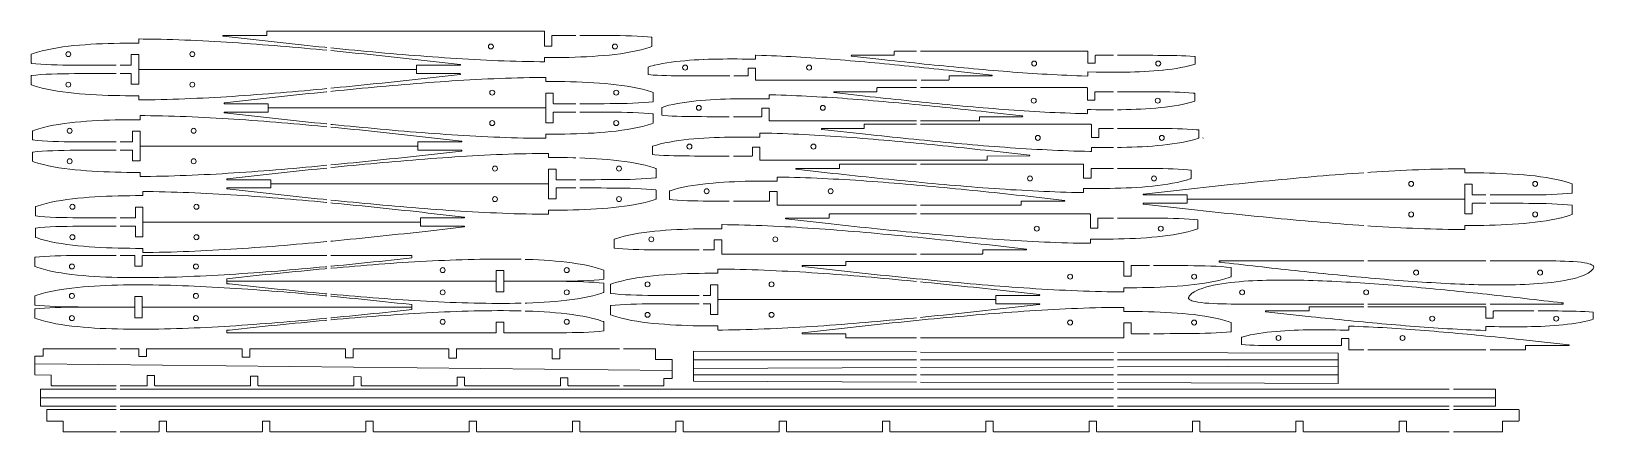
# Model space of a CAD drawing. Header units: millimetres. Extents: x 2 to 380, y 0 to 97.
import ezdxf

# ---------------------------------------------------------------- set-up
doc = ezdxf.new("R2010")
doc.units = ezdxf.units.MM
doc.layers.get('0').update_dxf_attribs({"color": 18, "lineweight": 20, "true_color": 0x000000})
doc.layers.add('+0.1mm', color=18, linetype='Continuous', lineweight=20, true_color=0x000000)

msp = doc.modelspace()

# ---------------------------------------------------------------- linework, layer by layer
at = {"layer": '+0.1mm'}
for p, q in [((152.43, 68.89), (152.5, 68.99)), ((284.65, 71), (284.58, 70.9)), ((285.65, 71), (285.58, 70.9)), ((289.57, 40.96), (289.58, 41.27)), ((372.75, 31.07), (372.74, 30.76)), ((3.12, 16.35), (157.12, 14.68))]:
    msp.add_line(p, q, dxfattribs=at)
at = {"layer": '+0.1mm', "flags": 128}
for points in [[(73.64, 92.2), (72.58, 92.3, 0.000291), (72.58, 92.3), (71.13, 92.44, 0.00039), (71.13, 92.44), (69.68, 92.57, 0.000334), (69.68, 92.57), (68.24, 92.7, 0.00039), (68.24, 92.7), (66.79, 92.83, 0.00043), (66.79, 92.83), (65.34, 92.96, 0.000391), (65.34, 92.96), (63.9, 93.08, 0.00049), (63.9, 93.08), (62.45, 93.2, 0.00047), (62.45, 93.2), (61, 93.32, 0.000531), (61, 93.32), (59.56, 93.44, 0.000509), (59.56, 93.44), (58.11, 93.55, 0.000572), (58.11, 93.55), (56.67, 93.66, 0.00057), (56.67, 93.66), (55.22, 93.77, 0.000571), (55.22, 93.77), (53.78, 93.87, 0.000693), (53.78, 93.87), (52.33, 93.97, 0.000631), (52.33, 93.97), (50.89, 94.07, 0.000692), (50.89, 94.07), (49.44, 94.16, 0.000694), (49.44, 94.16), (48, 94.24, 0.000712), (48, 94.24), (46.56, 94.33, 0.000753), (46.55, 94.33), (45.11, 94.41, 0.000792), (45.11, 94.41), (43.67, 94.48, 0.000812), (43.67, 94.48), (42.23, 94.55, 0.000813), (42.23, 94.55), (40.78, 94.61, 0.000893), (40.78, 94.61), (39.34, 94.67, 0.000933), (39.34, 94.67), (37.9, 94.73, 0.000915), (37.9, 94.73), (36.46, 94.78, 0.001055), (36.46, 94.78), (35.02, 94.82, 0.001077), (35.02, 94.82), (33.59, 94.86, 0.001118), (33.59, 94.86), (32.15, 94.89, 0.001201), (32.15, 94.89), (30.72, 94.91, 0.001284), (30.72, 94.91), (29.28, 94.92, 0.001369), (29.28, 94.92), (28.27, 94.93, 0.41581), (28.17, 94.83), (28.17, 93.93), (26.43, 93.93, 0.001581), (26.43, 93.93), (25.01, 93.92, 0.00169), (25.01, 93.92), (23.59, 93.9, 0.001779), (23.59, 93.9), (22.18, 93.87, 0.002018), (22.18, 93.87), (20.77, 93.83, 0.002115), (20.77, 93.83), (19.37, 93.78, 0.002342), (19.37, 93.78), (17.98, 93.72, 0.002533), (17.98, 93.72), (16.59, 93.64, 0.002841), (16.59, 93.64), (15.21, 93.54, 0.003099), (15.21, 93.54), (13.84, 93.43, 0.003484), (13.84, 93.43), (12.49, 93.31, 0.003827), (12.48, 93.31), (11.14, 93.16, 0.004416), (11.14, 93.16), (9.82, 92.99, 0.004902), (9.82, 92.99), (8.52, 92.8, 0.005676), (8.52, 92.8), (7.25, 92.58, 0.006612), (7.24, 92.58), (6.01, 92.33, 0.00755), (6, 92.33), (4.81, 92.06, 0.008925), (4.81, 92.06), (3.68, 91.75, 0.010628), (3.68, 91.75), (2.64, 91.43, 0.012991), (2.63, 91.43), (2.23, 91.28, 0.313287), (2.17, 91.18), (2.17, 89.12, 0.383108), (2.26, 89.02), (3.27, 88.91, 0.007014), (3.27, 88.91), (4.49, 88.82, 0.005172), (4.5, 88.82), (5.78, 88.74, 0.003807), (5.78, 88.74), (7.1, 88.68, 0.003091), (7.1, 88.68), (8.46, 88.64, 0.00234), (8.46, 88.64), (9.84, 88.61, 0.001762), (9.84, 88.61), (11.23, 88.59, 0.001283), (11.24, 88.59), (12.64, 88.58, 0.000965), (12.64, 88.58), (14.06, 88.57, 0.000575), (14.06, 88.57), (15.49, 88.57, 0.000271), (15.49, 88.57), (16.92, 88.56, 0.00025), (16.92, 88.56), (18.35, 88.56), (19.79, 88.56), (21.24, 88.56), (22.69, 88.56), (22.7, 88.56)], [(59.24, 96.8, 0.414178), (59.14, 96.7), (59.14, 95.8), (48.61, 95.8, 0.945405), (48.6, 95.6), (57.3, 94.62), (58.75, 94.46), (60.2, 94.29), (61.65, 94.13), (63.09, 93.98, 0.000273), (63.09, 93.98), (64.54, 93.82, 0.000261), (64.54, 93.82), (65.99, 93.67, 0.000257), (65.99, 93.67), (67.44, 93.51, 0.000256), (67.44, 93.51), (68.89, 93.36, 0.000263), (68.89, 93.36), (70.33, 93.21, 0.000261), (70.33, 93.21), (71.78, 93.06), (73.23, 92.91, 0.000256), (73.23, 92.91), (73.64, 92.87)], [(74.64, 92.77), (74.68, 92.77), (76.13, 92.62, 0.000272), (76.13, 92.62), (77.58, 92.48, 0.000272), (77.58, 92.48), (79.03, 92.34, 0.000292), (79.03, 92.34), (80.48, 92.2, 0.000333), (80.48, 92.2), (81.92, 92.06, 0.000291), (81.92, 92.06), (83.37, 91.92, 0.00039), (83.37, 91.92), (84.82, 91.79, 0.000334), (84.82, 91.79), (86.27, 91.66, 0.00039), (86.27, 91.66), (87.72, 91.53, 0.00043), (87.72, 91.53), (89.16, 91.4, 0.000391), (89.16, 91.4), (90.61, 91.28, 0.00049), (90.61, 91.28), (92.06, 91.15, 0.00047), (92.06, 91.15), (93.5, 91.03, 0.000531), (93.5, 91.03), (94.95, 90.92, 0.000509), (94.95, 90.92), (96.39, 90.81, 0.000572), (96.39, 90.81), (97.84, 90.7, 0.00057), (97.84, 90.7), (99.28, 90.59, 0.000571), (99.28, 90.59), (100.73, 90.49, 0.000693), (100.73, 90.49), (102.17, 90.39, 0.000631), (102.17, 90.39), (103.62, 90.29, 0.000692), (103.62, 90.29), (105.06, 90.2, 0.000694), (105.06, 90.2), (106.51, 90.11, 0.000712), (106.51, 90.11), (107.95, 90.03, 0.000753), (107.95, 90.03), (109.39, 89.95, 0.000792), (109.39, 89.95), (110.84, 89.88, 0.000812), (110.84, 89.88), (112.28, 89.81, 0.000813), (112.28, 89.81), (113.72, 89.74, 0.000893), (113.72, 89.74), (115.16, 89.68, 0.000933), (115.16, 89.68), (116.6, 89.63, 0.000915), (116.6, 89.63), (118.04, 89.58, 0.001055), (118.04, 89.58), (119.48, 89.54, 0.001077), (119.48, 89.54), (120.92, 89.5, 0.001118), (120.92, 89.5), (122.35, 89.47, 0.001201), (122.36, 89.47), (123.79, 89.45, 0.001284), (123.79, 89.45), (125.22, 89.43, 0.001369), (125.22, 89.43), (126.24, 89.43, 0.41581), (126.34, 89.53), (126.34, 90.43), (128.08, 90.43, 0.001581), (128.08, 90.43), (129.5, 90.44, 0.00169), (129.5, 90.44), (130.91, 90.46, 0.001779), (130.91, 90.46), (132.33, 90.48, 0.002018), (132.33, 90.48), (133.73, 90.52, 0.002115), (133.73, 90.52), (135.13, 90.58, 0.002342), (135.13, 90.58), (136.53, 90.64, 0.002533), (136.53, 90.64), (137.92, 90.72, 0.002841), (137.92, 90.72), (139.3, 90.81, 0.003099), (139.3, 90.81), (140.66, 90.92, 0.003484), (140.67, 90.92), (142.02, 91.05, 0.003827), (142.02, 91.05), (143.36, 91.2, 0.004416), (143.36, 91.2), (144.69, 91.37, 0.004902), (144.69, 91.37), (145.99, 91.56, 0.005676), (145.99, 91.56), (147.26, 91.78, 0.006612), (147.26, 91.78), (148.5, 92.03, 0.00755), (148.5, 92.03), (149.69, 92.3, 0.008925), (149.7, 92.3), (150.83, 92.6, 0.010628), (150.83, 92.61), (151.87, 92.93, 0.012991), (151.87, 92.93), (152.27, 93.08, 0.313287), (152.34, 93.18), (152.34, 95.24, 0.383108), (152.25, 95.33), (151.23, 95.44, 0.007014), (151.23, 95.44), (150.01, 95.54, 0.005172), (150.01, 95.54), (148.73, 95.62, 0.003807), (148.73, 95.62), (147.4, 95.67, 0.003091), (147.4, 95.67), (146.05, 95.72, 0.00234), (146.05, 95.72), (144.67, 95.75, 0.001762), (144.67, 95.75), (143.27, 95.77, 0.001283), (143.27, 95.77), (141.86, 95.78, 0.000965), (141.86, 95.78), (140.44, 95.79, 0.000575), (140.44, 95.79), (139.02, 95.79, 0.000271), (139.02, 95.79), (137.59, 95.8, 0.00025), (137.59, 95.8), (136.15, 95.8), (134.9, 95.8)], [(133.9, 95.8), (133.27, 95.8), (131.82, 95.8), (130.36, 95.8), (128.24, 95.8, 0.414214), (128.14, 95.7), (128.14, 93.21), (126.34, 93.21), (126.34, 96.7, 0.414201), (126.24, 96.8)], [(23.7, 88.56), (24.14, 88.56), (26.27, 88.56, 0.414214), (26.37, 88.66), (26.37, 91.15), (28.17, 91.15), (28.17, 87.66, 0.414201), (28.27, 87.56)], [(95.27, 87.56, 0.414178), (95.37, 87.66), (95.37, 88.56), (105.9, 88.56, 0.945405), (105.91, 88.76), (97.2, 89.74), (95.75, 89.9), (94.31, 90.06), (92.86, 90.22), (91.41, 90.38, 0.000273), (91.41, 90.38), (89.96, 90.54, 0.000261), (89.96, 90.54), (88.52, 90.69, 0.000257), (88.52, 90.69), (87.07, 90.85, 0.000256), (87.07, 90.85), (85.62, 91, 0.000263), (85.62, 91), (84.17, 91.15, 0.000261), (84.17, 91.15), (82.72, 91.3), (81.27, 91.45, 0.000256), (81.27, 91.45), (79.82, 91.59), (78.38, 91.74, 0.000272), (78.38, 91.74), (76.93, 91.88, 0.000272), (76.93, 91.88), (75.48, 92.02, 0.000292), (75.48, 92.02), (74.64, 92.1)], [(217.42, 84.99), (217.91, 84.99), (219.11, 84.99), (220.31, 84.99), (224.1, 84.99, 0.414219), (224.2, 85.09), (224.2, 85.99), (234.52, 85.99, 0.946161), (234.53, 86.19), (226.47, 87.09), (225.28, 87.22), (224.09, 87.35, 0.000273), (224.09, 87.35), (222.9, 87.48, 0.000261), (222.9, 87.48), (221.71, 87.61, 0.000257), (221.71, 87.61), (220.52, 87.73, 0.000256), (220.52, 87.73), (219.33, 87.86, 0.000263), (219.33, 87.86), (218.13, 87.98, 0.000261), (218.13, 87.98), (216.94, 88.1), (215.75, 88.22, 0.000256), (215.75, 88.22), (214.56, 88.34), (213.37, 88.46, 0.000272), (213.37, 88.46), (212.18, 88.58, 0.000272), (212.18, 88.58), (210.98, 88.7, 0.000292), (210.98, 88.7), (209.79, 88.81, 0.000333), (209.79, 88.81), (208.6, 88.93, 0.000291), (208.6, 88.93), (207.41, 89.04, 0.00039), (207.41, 89.04), (206.22, 89.15, 0.000334), (206.22, 89.15), (205.03, 89.26, 0.00039), (205.03, 89.26), (203.84, 89.36, 0.00043), (203.84, 89.36), (202.65, 89.47, 0.000391), (202.65, 89.47), (201.46, 89.57, 0.00049), (201.46, 89.57), (200.27, 89.67, 0.00047), (200.27, 89.67), (199.08, 89.77, 0.000531), (199.08, 89.77), (197.89, 89.86, 0.000509), (197.89, 89.86), (196.7, 89.96, 0.000572), (196.7, 89.96), (195.51, 90.05, 0.00057), (195.51, 90.05), (194.32, 90.14, 0.000571), (194.32, 90.14), (193.14, 90.22, 0.000693), (193.14, 90.22), (191.95, 90.3, 0.000631), (191.95, 90.3), (190.76, 90.38, 0.000692), (190.76, 90.38), (189.57, 90.45, 0.000694), (189.57, 90.45), (188.38, 90.53, 0.000712), (188.38, 90.53), (187.2, 90.6, 0.000753), (187.2, 90.6), (186.01, 90.66, 0.000792), (186.01, 90.66), (184.82, 90.72, 0.000812), (184.82, 90.72), (183.64, 90.78, 0.000813), (183.64, 90.78), (182.45, 90.83, 0.000893), (182.45, 90.83), (181.26, 90.88, 0.000933), (181.26, 90.88), (180.08, 90.92, 0.000915), (180.08, 90.92), (178.9, 90.96, 0.001055), (178.9, 90.96), (177.49, 91.01, 0.422923), (177.38, 90.91), (177.38, 90.01), (175.33, 90.05, 0.001201), (175.33, 90.05), (174.16, 90.07, 0.001284), (174.16, 90.07), (172.98, 90.09, 0.001369), (172.98, 90.09), (171.81, 90.09, 0.001453), (171.81, 90.09), (170.64, 90.09, 0.001581), (170.64, 90.09), (169.48, 90.08, 0.00169), (169.48, 90.08), (168.31, 90.07, 0.001779), (168.31, 90.07), (167.15, 90.04, 0.002018), (167.15, 90.04), (166, 90.01, 0.002115), (166, 90.01), (164.85, 89.97, 0.002342), (164.84, 89.97), (163.7, 89.92, 0.002533), (163.7, 89.92), (162.56, 89.85, 0.002841), (162.56, 89.85), (161.43, 89.77, 0.003099), (161.43, 89.77), (160.3, 89.68, 0.003484), (160.3, 89.68), (159.19, 89.58, 0.003827), (159.19, 89.58), (158.09, 89.46, 0.004416), (158.09, 89.46), (157.01, 89.32, 0.004902), (157, 89.32), (155.94, 89.16, 0.005676), (155.94, 89.16), (154.9, 88.98, 0.006612), (154.89, 88.98), (153.88, 88.78, 0.00755), (153.88, 88.78), (152.9, 88.56, 0.008925), (152.9, 88.55), (151.98, 88.31, 0.010628), (151.97, 88.31), (151.45, 88.14, 0.32761), (151.38, 88.05), (151.38, 86.4, 0.391173), (151.48, 86.3), (152.61, 86.21, 0.005172), (152.62, 86.2), (153.67, 86.14, 0.003807), (153.67, 86.14), (154.75, 86.1, 0.003091), (154.75, 86.1), (155.87, 86.06, 0.00234), (155.87, 86.06), (157, 86.04, 0.001762), (157, 86.04), (158.15, 86.02, 0.001283), (158.15, 86.02), (159.31, 86.01, 0.000965), (159.31, 86.01), (160.47, 86, 0.000575), (160.47, 86), (161.64, 86, 0.000271), (161.64, 86), (162.82, 86, 0.00025), (162.82, 86), (164, 85.99), (165.19, 85.99), (166.37, 85.99), (167.57, 85.99), (168.76, 85.99), (169.96, 85.99), (171.16, 85.99)], [(216.33, 91.98), (216.05, 91.98), (214.85, 91.98), (211.06, 91.98, 0.414219), (210.96, 91.88), (210.96, 90.98), (200.64, 90.98, 0.946161), (200.63, 90.78), (208.69, 89.89), (209.88, 89.76), (211.07, 89.63, 0.000273), (211.07, 89.63), (212.26, 89.5, 0.000261), (212.26, 89.5), (213.45, 89.37, 0.000257), (213.45, 89.37), (214.64, 89.25, 0.000256), (214.64, 89.25), (215.83, 89.12, 0.000263), (215.83, 89.12), (217.02, 89, 0.000261), (217.02, 89), (218.21, 88.87), (219.41, 88.75, 0.000256), (219.41, 88.75), (220.6, 88.63), (221.79, 88.51, 0.000272), (221.79, 88.51), (222.98, 88.4, 0.000272), (222.98, 88.4), (224.17, 88.28, 0.000292), (224.17, 88.28), (225.36, 88.16, 0.000333), (225.36, 88.16), (226.55, 88.05, 0.000291), (226.55, 88.05), (227.75, 87.94, 0.00039), (227.75, 87.94), (228.94, 87.83, 0.000334), (228.94, 87.83), (230.13, 87.72, 0.00039), (230.13, 87.72), (231.32, 87.61, 0.00043), (231.32, 87.61), (232.51, 87.51, 0.000391), (232.51, 87.51), (233.7, 87.41, 0.00049), (233.7, 87.41), (234.89, 87.31, 0.00047), (234.89, 87.31), (236.08, 87.21, 0.000531), (236.08, 87.21), (237.27, 87.11, 0.000509), (237.27, 87.11), (238.45, 87.02, 0.000572), (238.46, 87.02), (239.64, 86.93, 0.00057), (239.64, 86.93), (240.83, 86.84, 0.000571), (240.83, 86.84), (242.02, 86.76, 0.000693), (242.02, 86.76), (243.21, 86.68, 0.000631), (243.21, 86.68), (244.4, 86.6, 0.000692), (244.4, 86.6), (245.58, 86.52, 0.000694), (245.58, 86.52), (246.77, 86.45, 0.000712), (246.77, 86.45), (247.96, 86.38, 0.000753), (247.96, 86.38), (249.15, 86.32, 0.000792), (249.15, 86.32), (250.33, 86.26, 0.000812), (250.33, 86.26), (251.52, 86.2, 0.000813), (251.52, 86.2), (252.71, 86.15, 0.000893), (252.71, 86.15), (253.89, 86.1, 0.000933), (253.89, 86.1), (255.08, 86.05, 0.000915), (255.08, 86.05), (256.26, 86.01, 0.001055), (256.26, 86.01), (257.67, 85.97, 0.422923), (257.77, 86.07), (257.77, 86.97), (259.83, 86.92, 0.001201), (259.83, 86.92), (261, 86.9, 0.001284), (261, 86.9), (262.17, 86.89, 0.001369), (262.17, 86.89), (263.34, 86.88, 0.001453), (263.35, 86.88), (264.51, 86.88, 0.001581), (264.51, 86.88), (265.68, 86.89, 0.00169), (265.68, 86.89), (266.84, 86.91, 0.001779), (266.84, 86.91), (268, 86.93, 0.002018), (268, 86.93), (269.16, 86.97, 0.002115), (269.16, 86.97), (270.31, 87.01, 0.002342), (270.31, 87.01), (271.46, 87.06, 0.002533), (271.46, 87.06), (272.6, 87.13, 0.002841), (272.6, 87.13), (273.73, 87.2, 0.003099), (273.73, 87.2), (274.85, 87.29, 0.003484), (274.85, 87.29), (275.96, 87.4, 0.003827), (275.97, 87.4), (277.07, 87.52, 0.004416), (277.07, 87.52), (278.15, 87.66, 0.004902), (278.15, 87.66), (279.22, 87.82, 0.005676), (279.22, 87.82), (280.26, 88, 0.006612), (280.26, 88), (281.28, 88.2, 0.00755), (281.28, 88.2), (282.25, 88.42, 0.008925), (282.26, 88.42), (283.18, 88.67, 0.010628), (283.18, 88.67), (283.7, 88.83, 0.32761), (283.77, 88.93), (283.77, 90.58, 0.391173), (283.68, 90.68), (282.54, 90.77, 0.005172), (282.54, 90.77), (281.49, 90.83, 0.003807), (281.49, 90.83), (280.4, 90.88, 0.003091), (280.4, 90.88), (279.29, 90.92, 0.00234), (279.29, 90.92), (278.15, 90.94, 0.001762), (278.15, 90.94), (277.01, 90.96, 0.001283), (277.01, 90.96), (275.85, 90.97, 0.000965), (275.85, 90.97), (274.68, 90.97, 0.000575), (274.68, 90.97), (273.51, 90.98, 0.000271), (273.51, 90.98), (272.34, 90.98, 0.00025), (272.34, 90.98), (271.15, 90.98), (269.97, 90.98), (268.78, 90.98), (267.59, 90.98), (266.39, 90.98), (265.2, 90.98), (264.99, 90.98)], [(264, 90.98), (262.8, 90.98), (261.6, 90.98), (260.4, 90.98), (259.67, 90.98, 0.414229), (259.57, 90.88), (259.57, 89.08), (257.77, 89.08), (257.77, 91.88, 0.414202), (257.67, 91.98), (255.59, 91.98), (254.39, 91.98), (253.19, 91.98), (251.99, 91.98), (250.79, 91.98), (249.59, 91.98), (248.4, 91.98), (247.2, 91.98), (246, 91.98), (246, 91.98), (244.8, 91.98), (243.61, 91.98), (242.41, 91.98), (241.21, 91.98), (240.01, 91.98), (238.81, 91.98), (238.81, 91.98), (237.61, 91.98), (236.42, 91.98), (235.22, 91.98), (234.02, 91.98), (232.82, 91.98), (230.43, 91.98), (228.03, 91.98), (226.83, 91.98), (225.63, 91.98), (224.44, 91.98), (223.24, 91.98), (222.04, 91.98), (220.84, 91.98), (219.64, 91.98), (218.44, 91.98), (217.33, 91.98)], [(23.7, 86.56), (24.14, 86.56), (26.27, 86.56, -0.414214), (26.37, 86.46), (26.37, 83.97), (28.17, 83.97), (28.17, 87.46, -0.414201), (28.27, 87.56)], [(95.27, 87.56, -0.414178), (95.37, 87.46), (95.37, 86.56), (105.9, 86.56, -0.945405), (105.91, 86.36), (97.2, 85.38), (95.75, 85.22), (94.31, 85.06), (92.86, 84.9), (91.41, 84.74, -0.000273), (91.41, 84.74), (89.96, 84.58, -0.000261), (89.96, 84.58), (88.52, 84.43, -0.000257), (88.52, 84.43), (87.07, 84.27, -0.000256), (87.07, 84.27), (85.62, 84.12, -0.000263), (85.62, 84.12), (84.17, 83.97, -0.000261), (84.17, 83.97), (82.72, 83.82), (81.27, 83.68, -0.000256), (81.27, 83.68), (79.82, 83.53), (78.38, 83.38, -0.000272), (78.38, 83.38), (76.93, 83.24, -0.000272), (76.93, 83.24), (75.48, 83.1, -0.000292), (75.48, 83.1), (74.64, 83.02)], [(172.14, 85.99), (172.36, 85.99), (173.56, 85.99), (174.76, 85.99), (175.48, 85.99, 0.414229), (175.58, 86.09), (175.58, 87.9), (177.38, 87.9), (177.38, 85.09, 0.414202), (177.48, 84.99), (179.56, 84.99), (180.76, 84.99), (181.96, 84.99), (183.16, 84.99), (184.36, 84.99), (185.56, 84.99), (186.76, 84.99), (187.96, 84.99), (189.15, 84.99), (189.15, 84.99), (190.35, 84.99), (191.55, 84.99), (192.75, 84.99), (193.95, 84.99), (195.14, 84.99), (196.34, 84.99), (196.34, 84.99), (197.54, 84.99), (198.74, 84.99), (199.94, 84.99), (201.14, 84.99), (202.33, 84.99), (204.73, 84.99), (207.13, 84.99), (208.32, 84.99), (209.52, 84.99), (210.72, 84.99), (211.92, 84.99), (213.12, 84.99), (214.31, 84.99), (215.51, 84.99), (216.42, 84.99)], [(73.64, 82.92), (72.58, 82.82, -0.000291), (72.58, 82.82), (71.13, 82.69, -0.00039), (71.13, 82.69), (69.68, 82.55, -0.000334), (69.68, 82.55), (68.24, 82.42, -0.00039), (68.24, 82.42), (66.79, 82.29, -0.00043), (66.79, 82.29), (65.34, 82.16, -0.000391), (65.34, 82.16), (63.9, 82.04, -0.00049), (63.9, 82.04), (62.45, 81.92, -0.00047), (62.45, 81.92), (61, 81.8, -0.000531), (61, 81.8), (59.56, 81.68, -0.000509), (59.56, 81.68), (58.11, 81.57, -0.000572), (58.11, 81.57), (56.67, 81.46, -0.00057), (56.67, 81.46), (55.22, 81.35, -0.000571), (55.22, 81.35), (53.78, 81.25, -0.000693), (53.78, 81.25), (52.33, 81.15, -0.000631), (52.33, 81.15), (50.89, 81.05, -0.000692), (50.89, 81.05), (49.44, 80.96, -0.000694), (49.44, 80.96), (48, 80.88, -0.000712), (48, 80.88), (46.56, 80.79, -0.000753), (46.55, 80.79), (45.11, 80.71, -0.000792), (45.11, 80.71), (43.67, 80.64, -0.000812), (43.67, 80.64), (42.23, 80.57, -0.000813), (42.23, 80.57), (40.78, 80.51, -0.000893), (40.78, 80.51), (39.34, 80.45, -0.000933), (39.34, 80.45), (37.9, 80.39, -0.000915), (37.9, 80.39), (36.46, 80.34, -0.001055), (36.46, 80.34), (35.02, 80.3, -0.001077), (35.02, 80.3), (33.59, 80.26, -0.001118), (33.59, 80.26), (32.15, 80.23, -0.001201), (32.15, 80.23), (30.72, 80.21, -0.001284), (30.72, 80.21), (29.28, 80.2, -0.001369), (29.28, 80.2), (28.27, 80.19, -0.41581), (28.17, 80.29), (28.17, 81.19), (26.43, 81.19, -0.001581), (26.43, 81.19), (25.01, 81.2, -0.00169), (25.01, 81.2), (23.59, 81.22, -0.001779), (23.59, 81.22), (22.18, 81.25, -0.002018), (22.18, 81.25), (20.77, 81.29, -0.002115), (20.77, 81.29), (19.37, 81.34, -0.002342), (19.37, 81.34), (17.98, 81.4, -0.002533), (17.98, 81.4), (16.59, 81.48, -0.002841), (16.59, 81.48), (15.21, 81.58, -0.003099), (15.21, 81.58), (13.84, 81.69, -0.003484), (13.84, 81.69), (12.49, 81.81, -0.003827), (12.48, 81.81), (11.14, 81.96, -0.004416), (11.14, 81.96), (9.82, 82.13, -0.004902), (9.82, 82.13), (8.52, 82.32, -0.005676), (8.52, 82.32), (7.25, 82.54, -0.006612), (7.24, 82.54), (6.01, 82.79, -0.00755), (6, 82.79), (4.81, 83.06, -0.008925), (4.81, 83.06), (3.68, 83.37, -0.010628), (3.68, 83.37), (2.64, 83.69, -0.012991), (2.63, 83.7), (2.23, 83.84, -0.313287), (2.17, 83.94), (2.17, 86, -0.383108), (2.26, 86.1), (3.27, 86.21, -0.007014), (3.27, 86.21), (4.49, 86.3, -0.005172), (4.5, 86.3), (5.78, 86.38, -0.003807), (5.78, 86.38), (7.1, 86.44, -0.003091), (7.1, 86.44), (8.46, 86.48, -0.00234), (8.46, 86.48), (9.84, 86.51, -0.001762), (9.84, 86.51), (11.23, 86.53, -0.001283), (11.24, 86.53), (12.64, 86.54, -0.000965), (12.64, 86.54), (14.06, 86.55, -0.000575), (14.06, 86.55), (15.49, 86.55, -0.000271), (15.49, 86.55), (16.92, 86.56, -0.00025), (16.92, 86.56), (18.35, 86.56), (19.79, 86.56), (21.24, 86.56), (22.69, 86.56), (22.7, 86.56)], [(74.64, 82.26), (75.01, 82.29), (76.46, 82.44, -0.000272), (76.46, 82.44), (77.91, 82.58, -0.000272), (77.91, 82.58), (79.35, 82.72, -0.000292), (79.35, 82.72), (80.8, 82.86, -0.000333), (80.8, 82.86), (82.25, 83, -0.000291), (82.25, 83), (83.7, 83.14, -0.00039), (83.7, 83.14), (85.15, 83.27, -0.000334), (85.15, 83.27), (86.59, 83.4, -0.00039), (86.6, 83.4), (88.04, 83.53, -0.00043), (88.04, 83.53), (89.49, 83.66, -0.000391), (89.49, 83.66), (90.94, 83.78, -0.00049), (90.94, 83.78), (92.38, 83.91, -0.00047), (92.38, 83.91), (93.83, 84.02, -0.000531), (93.83, 84.02), (95.28, 84.14, -0.000509), (95.28, 84.14), (96.72, 84.25, -0.000572), (96.72, 84.25), (98.17, 84.36, -0.00057), (98.17, 84.36), (99.61, 84.47, -0.000571), (99.61, 84.47), (101.06, 84.57, -0.000693), (101.06, 84.57), (102.5, 84.67, -0.000631), (102.5, 84.67), (103.95, 84.77, -0.000692), (103.95, 84.77), (105.39, 84.86, -0.000694), (105.39, 84.86), (106.83, 84.95, -0.000712), (106.83, 84.95), (108.28, 85.03, -0.000753), (108.28, 85.03), (109.72, 85.11, -0.000792), (109.72, 85.11), (111.16, 85.18, -0.000812), (111.16, 85.18), (112.61, 85.25, -0.000813), (112.61, 85.25), (114.05, 85.32, -0.000893), (114.05, 85.32), (115.49, 85.38, -0.000933), (115.49, 85.38), (116.93, 85.43, -0.000915), (116.93, 85.43), (118.37, 85.48, -0.001055), (118.37, 85.48), (119.81, 85.52, -0.001077), (119.81, 85.52), (121.25, 85.56, -0.001118), (121.25, 85.56), (122.68, 85.59, -0.001201), (122.68, 85.59), (124.12, 85.61, -0.001284), (124.12, 85.61), (125.55, 85.63, -0.001369), (125.55, 85.63), (126.56, 85.63, -0.41581), (126.66, 85.53), (126.66, 84.63), (128.4, 84.63, -0.001581), (128.41, 84.63), (129.82, 84.62, -0.00169), (129.82, 84.62), (131.24, 84.6, -0.001779), (131.24, 84.6), (132.65, 84.58, -0.002018), (132.65, 84.58), (134.06, 84.54, -0.002115), (134.06, 84.54), (135.46, 84.48, -0.002342), (135.46, 84.48), (136.86, 84.42, -0.002533), (136.86, 84.42), (138.24, 84.34, -0.002841), (138.24, 84.34), (139.62, 84.25, -0.003099), (139.62, 84.25), (140.99, 84.14, -0.003484), (140.99, 84.14), (142.35, 84.01, -0.003827), (142.35, 84.01), (143.69, 83.86, -0.004416), (143.69, 83.86), (145.01, 83.69, -0.004902), (145.01, 83.69), (146.31, 83.5, -0.005676), (146.32, 83.5), (147.59, 83.28, -0.006612), (147.59, 83.28), (148.83, 83.03, -0.00755), (148.83, 83.03), (150.02, 82.76, -0.008925), (150.02, 82.76), (151.15, 82.46, -0.010628), (151.16, 82.45), (152.2, 82.13, -0.012991), (152.2, 82.13), (152.6, 81.98, -0.313287), (152.66, 81.88), (152.66, 79.82, -0.383108), (152.57, 79.73), (151.56, 79.62, -0.007014), (151.56, 79.62), (150.34, 79.52, -0.005172), (150.34, 79.52), (149.06, 79.44, -0.003807), (149.05, 79.44), (147.73, 79.39, -0.003091), (147.73, 79.39), (146.37, 79.34, -0.00234), (146.37, 79.34), (144.99, 79.31, -0.001762), (144.99, 79.31), (143.6, 79.29, -0.001283), (143.6, 79.29), (142.19, 79.28, -0.000965), (142.19, 79.28), (140.77, 79.27, -0.000575), (140.77, 79.27), (139.35, 79.27, -0.000271), (139.35, 79.27), (137.91, 79.26, -0.00025), (137.91, 79.26), (136.48, 79.26), (135.04, 79.26), (134.9, 79.26)], [(59.56, 78.26, -0.414178), (59.46, 78.36), (59.46, 79.26), (48.93, 79.26, -0.945405), (48.92, 79.46), (57.63, 80.44), (59.08, 80.6), (60.53, 80.77), (61.97, 80.92), (63.42, 81.08, -0.000273), (63.42, 81.08), (64.87, 81.24, -0.000261), (64.87, 81.24), (66.32, 81.39, -0.000257), (66.32, 81.39), (67.76, 81.55, -0.000256), (67.76, 81.55), (69.21, 81.7, -0.000263), (69.21, 81.7), (70.66, 81.85, -0.000261), (70.66, 81.85), (72.11, 82), (73.56, 82.15, -0.000256), (73.56, 82.15), (73.64, 82.16)], [(133.9, 79.26), (133.59, 79.26), (132.14, 79.26), (130.69, 79.26), (128.56, 79.26, -0.414214), (128.46, 79.36), (128.46, 81.85), (126.66, 81.85), (126.66, 78.36, -0.414201), (126.56, 78.26)], [(217.33, 75.13), (218.01, 75.13), (219.26, 75.13), (220.51, 75.13), (221.76, 75.13), (223.01, 75.13), (224.26, 75.13), (225.51, 75.13), (226.77, 75.13), (231.5, 75.13, 0.414219), (231.6, 75.23), (231.6, 76.13), (241.91, 76.13, 0.945729), (241.93, 76.33), (234.43, 77.17), (233.19, 77.3), (231.95, 77.44), (230.71, 77.58, 0.000273), (230.71, 77.58), (229.47, 77.71, 0.000261), (229.47, 77.71), (228.22, 77.84, 0.000257), (228.22, 77.84), (226.98, 77.97, 0.000256), (226.98, 77.97), (225.74, 78.11, 0.000263), (225.74, 78.11), (224.5, 78.23, 0.000261), (224.5, 78.23), (223.25, 78.36), (222.01, 78.49, 0.000256), (222.01, 78.49), (220.77, 78.61), (219.53, 78.74, 0.000272), (219.53, 78.74), (218.28, 78.86, 0.000272), (218.28, 78.86), (217.04, 78.98, 0.000292), (217.04, 78.98), (215.8, 79.1, 0.000333), (215.8, 79.1), (214.55, 79.22, 0.000291), (214.55, 79.22), (213.31, 79.34, 0.00039), (213.31, 79.34), (212.07, 79.45, 0.000334), (212.07, 79.45), (210.83, 79.57, 0.00039), (210.83, 79.57), (209.59, 79.68, 0.00043), (209.59, 79.68), (208.34, 79.79, 0.000391), (208.34, 79.79), (207.1, 79.89, 0.00049), (207.1, 79.89), (205.86, 80, 0.00047), (205.86, 80), (204.62, 80.1, 0.000531), (204.62, 80.1), (203.38, 80.2, 0.000509), (203.38, 80.2), (202.14, 80.3, 0.000572), (202.14, 80.3), (200.9, 80.39, 0.00057), (200.9, 80.39), (199.66, 80.48, 0.000571), (199.66, 80.48), (198.42, 80.57, 0.000693), (198.42, 80.57), (197.18, 80.66, 0.000631), (197.18, 80.66), (195.94, 80.74, 0.000692), (195.94, 80.74), (194.7, 80.82, 0.000694), (194.7, 80.82), (193.46, 80.89, 0.000712), (193.46, 80.89), (192.23, 80.96, 0.000753), (192.23, 80.96), (190.99, 81.03, 0.000792), (190.99, 81.03), (189.75, 81.09, 0.000812), (189.75, 81.09), (188.51, 81.15, 0.000813), (188.51, 81.15), (187.27, 81.21, 0.000893), (187.27, 81.21), (186.04, 81.26, 0.000933), (186.04, 81.26), (184.8, 81.31, 0.000915), (184.8, 81.31), (183.57, 81.35, 0.001055), (183.57, 81.35), (182.33, 81.38, 0.001077), (182.33, 81.38), (181.1, 81.42, 0.001118), (181.1, 81.42), (180.8, 81.42, 0.420337), (180.7, 81.32), (180.7, 80.42), (179.85, 80.44, 0.001201), (179.85, 80.44), (178.62, 80.46, 0.001284), (178.62, 80.46), (177.4, 80.47, 0.001369), (177.4, 80.47), (176.18, 80.48, 0.001453), (176.18, 80.48), (174.96, 80.48, 0.001581), (174.96, 80.48), (173.74, 80.47, 0.00169), (173.74, 80.47), (172.53, 80.46, 0.001779), (172.53, 80.46), (171.32, 80.43, 0.002018), (171.32, 80.43), (170.11, 80.4, 0.002115), (170.11, 80.4), (168.91, 80.35, 0.002342), (168.91, 80.35), (167.71, 80.3, 0.002533), (167.71, 80.3), (166.52, 80.23, 0.002841), (166.52, 80.23), (165.34, 80.15, 0.003099), (165.34, 80.15), (164.17, 80.05, 0.003484), (164.17, 80.05), (163.01, 79.94, 0.003827), (163.01, 79.94), (161.86, 79.82, 0.004416), (161.86, 79.82), (160.73, 79.67, 0.004902), (160.73, 79.67), (159.61, 79.51, 0.005676), (159.61, 79.51), (158.52, 79.32, 0.006612), (158.52, 79.32), (157.46, 79.11, 0.00755), (157.46, 79.11), (156.44, 78.88, 0.008925), (156.44, 78.88), (155.48, 78.62, 0.010628), (155.47, 78.62), (154.77, 78.39, 0.32761), (154.7, 78.3), (154.7, 76.56, 0.383108), (154.79, 76.47), (155.1, 76.43, 0.007014), (155.11, 76.43), (156.15, 76.35, 0.005172), (156.15, 76.35), (157.25, 76.28, 0.003807), (157.25, 76.28), (158.38, 76.23, 0.003091), (158.38, 76.23), (159.54, 76.2, 0.00234), (159.55, 76.2), (160.73, 76.17, 0.001762), (160.73, 76.17), (161.92, 76.16, 0.001283), (161.93, 76.16), (163.13, 76.14, 0.000965), (163.13, 76.14), (164.35, 76.14, 0.000575), (164.35, 76.14), (165.57, 76.13, 0.000271), (165.57, 76.13), (166.8, 76.13, 0.00025), (166.8, 76.13), (168.03, 76.13), (169.27, 76.13), (170.51, 76.13), (171.05, 76.13)], [(216.33, 83.15), (215.34, 83.15), (214.09, 83.15), (212.84, 83.15), (211.59, 83.15), (206.86, 83.15, 0.414219), (206.76, 83.05), (206.76, 82.15), (196.44, 82.15, 0.945729), (196.43, 81.95), (203.92, 81.11), (205.16, 80.97), (206.41, 80.83), (207.65, 80.7, 0.000273), (207.65, 80.7), (208.89, 80.56, 0.000261), (208.89, 80.56), (210.13, 80.43, 0.000257), (210.13, 80.43), (211.37, 80.3, 0.000256), (211.37, 80.3), (212.62, 80.17, 0.000263), (212.62, 80.17), (213.86, 80.04, 0.000261), (213.86, 80.04), (215.1, 79.91), (216.35, 79.79, 0.000256), (216.35, 79.79), (217.59, 79.66), (218.83, 79.54, 0.000272), (218.83, 79.54), (220.07, 79.41, 0.000272), (220.07, 79.41), (221.32, 79.29, 0.000292), (221.32, 79.29), (222.56, 79.17, 0.000333), (222.56, 79.17), (223.8, 79.05, 0.000291), (223.8, 79.05), (225.04, 78.94, 0.00039), (225.05, 78.94), (226.29, 78.82, 0.000334), (226.29, 78.82), (227.53, 78.71, 0.00039), (227.53, 78.71), (228.77, 78.6, 0.00043), (228.77, 78.6), (230.01, 78.49, 0.000391), (230.01, 78.49), (231.25, 78.38, 0.00049), (231.25, 78.38), (232.49, 78.28, 0.00047), (232.49, 78.28), (233.74, 78.17, 0.000531), (233.74, 78.17), (234.98, 78.07, 0.000509), (234.98, 78.07), (236.22, 77.98, 0.000572), (236.22, 77.98), (237.46, 77.88, 0.00057), (237.46, 77.88), (238.7, 77.79, 0.000571), (238.7, 77.79), (239.94, 77.7, 0.000693), (239.94, 77.7), (241.18, 77.62, 0.000631), (241.18, 77.62), (242.41, 77.54, 0.000692), (242.41, 77.54), (243.65, 77.46, 0.000694), (243.65, 77.46), (244.89, 77.38, 0.000712), (244.89, 77.38), (246.13, 77.31, 0.000753), (246.13, 77.31), (247.37, 77.25, 0.000792), (247.37, 77.25), (248.61, 77.18, 0.000812), (248.61, 77.18), (249.84, 77.12, 0.000813), (249.85, 77.12), (251.08, 77.07, 0.000893), (251.08, 77.07), (252.32, 77.02, 0.000933), (252.32, 77.02), (253.55, 76.97, 0.000915), (253.55, 76.97), (254.79, 76.93, 0.001055), (254.79, 76.93), (256.02, 76.89, 0.001077), (256.02, 76.89), (257.26, 76.86, 0.001118), (257.26, 76.86), (257.56, 76.85, 0.420337), (257.66, 76.95), (257.66, 77.85), (258.51, 77.83, 0.001201), (258.51, 77.83), (259.73, 77.81, 0.001284), (259.73, 77.81), (260.96, 77.8, 0.001369), (260.96, 77.8), (262.18, 77.79, 0.001453), (262.18, 77.79), (263.4, 77.79, 0.001581), (263.4, 77.79), (263.99, 77.8)], [(263.99, 82.15), (262.86, 82.15), (261.61, 82.15), (260.36, 82.15), (259.56, 82.15, 0.414206), (259.46, 82.05), (259.46, 80.1), (257.66, 80.1), (257.66, 83.05, 0.414221), (257.56, 83.15), (256.6, 83.15), (255.34, 83.15), (254.09, 83.15), (252.84, 83.15), (251.59, 83.15), (250.34, 83.15), (249.09, 83.15), (247.84, 83.15), (246.59, 83.15), (245.34, 83.15), (244.09, 83.15), (244.09, 83.15), (242.84, 83.15), (241.59, 83.15), (240.34, 83.15), (239.09, 83.15), (237.84, 83.15), (236.59, 83.15), (235.34, 83.15), (234.09, 83.15), (232.84, 83.15), (231.59, 83.15), (230.34, 83.15), (227.84, 83.15), (225.34, 83.15), (224.09, 83.15), (222.84, 83.15), (221.59, 83.15), (220.34, 83.15), (219.09, 83.15), (217.84, 83.15), (217.33, 83.15)], [(264.99, 77.81), (265.83, 77.82, 0.001779), (265.83, 77.82), (267.04, 77.84, 0.002018), (267.04, 77.84), (268.25, 77.88, 0.002115), (268.25, 77.88), (269.45, 77.92, 0.002342), (269.45, 77.92), (270.64, 77.98, 0.002533), (270.64, 77.98), (271.83, 78.05, 0.002841), (271.83, 78.05), (273.01, 78.13, 0.003099), (273.01, 78.13), (274.19, 78.22, 0.003484), (274.19, 78.22), (275.35, 78.33, 0.003827), (275.35, 78.33), (276.5, 78.46, 0.004416), (276.5, 78.46), (277.63, 78.6, 0.004902), (277.63, 78.6), (278.74, 78.77, 0.005676), (278.75, 78.77), (279.83, 78.95, 0.006612), (279.84, 78.95), (280.89, 79.16, 0.00755), (280.89, 79.16), (281.91, 79.4, 0.008925), (281.92, 79.4), (282.88, 79.66, 0.010628), (282.88, 79.66), (283.59, 79.88, 0.32761), (283.66, 79.97), (283.66, 81.71, 0.383108), (283.57, 81.81), (283.25, 81.84, 0.007014), (283.25, 81.84), (282.21, 81.93, 0.005172), (282.21, 81.93), (281.11, 81.99, 0.003807), (281.11, 81.99), (279.97, 82.04, 0.003091), (279.97, 82.04), (278.81, 82.08, 0.00234), (278.81, 82.08), (277.63, 82.1, 0.001762), (277.63, 82.1), (276.43, 82.12, 0.001283), (276.43, 82.12), (275.22, 82.13, 0.000965), (275.22, 82.13), (274.01, 82.14, 0.000575), (274.01, 82.14), (272.79, 82.14, 0.000271), (272.79, 82.14), (271.56, 82.14, 0.00025), (271.56, 82.14), (270.33, 82.15), (269.09, 82.15), (267.85, 82.15), (266.61, 82.15), (265.36, 82.15), (264.99, 82.15)], [(73.64, 73.69), (72.91, 73.76, 0.000291), (72.91, 73.76), (71.46, 73.9, 0.00039), (71.46, 73.9), (70.01, 74.03, 0.000334), (70.01, 74.03), (68.56, 74.16, 0.00039), (68.56, 74.16), (67.12, 74.29, 0.00043), (67.12, 74.29), (65.67, 74.42, 0.000391), (65.67, 74.42), (64.22, 74.55, 0.00049), (64.22, 74.55), (62.78, 74.67, 0.00047), (62.78, 74.67), (61.33, 74.79, 0.000531), (61.33, 74.79), (59.88, 74.9, 0.000509), (59.88, 74.9), (58.44, 75.02, 0.000572), (58.44, 75.02), (56.99, 75.13, 0.00057), (56.99, 75.13), (55.55, 75.23, 0.000571), (55.55, 75.23), (54.1, 75.34, 0.000693), (54.1, 75.34), (52.66, 75.43, 0.000631), (52.66, 75.43), (51.21, 75.53, 0.000692), (51.21, 75.53), (49.77, 75.62, 0.000694), (49.77, 75.62), (48.33, 75.71, 0.000712), (48.33, 75.71), (46.88, 75.79, 0.000753), (46.88, 75.79), (45.44, 75.87, 0.000792), (45.44, 75.87), (44, 75.94, 0.000812), (44, 75.94), (42.55, 76.01, 0.000813), (42.55, 76.01), (41.11, 76.08, 0.000893), (41.11, 76.08), (39.67, 76.14, 0.000933), (39.67, 76.14), (38.23, 76.19, 0.000915), (38.23, 76.19), (36.79, 76.24, 0.001055), (36.79, 76.24), (35.35, 76.28, 0.001077), (35.35, 76.28), (33.91, 76.32, 0.001118), (33.91, 76.32), (32.48, 76.35, 0.001201), (32.48, 76.35), (31.04, 76.37, 0.001284), (31.04, 76.37), (29.61, 76.39, 0.001369), (29.61, 76.39), (28.6, 76.39, 0.41581), (28.5, 76.29), (28.5, 75.4), (26.75, 75.4, 0.001581), (26.75, 75.4), (25.33, 75.39, 0.00169), (25.33, 75.39), (23.92, 75.37, 0.001779), (23.92, 75.37), (22.51, 75.34, 0.002018), (22.51, 75.34), (21.1, 75.3, 0.002115), (21.1, 75.3), (19.7, 75.25, 0.002342), (19.7, 75.25), (18.3, 75.18, 0.002533), (18.3, 75.18), (16.92, 75.1, 0.002841), (16.91, 75.1), (15.54, 75.01, 0.003099), (15.54, 75.01), (14.17, 74.9, 0.003484), (14.17, 74.9), (12.81, 74.77, 0.003827), (12.81, 74.77), (11.47, 74.62, 0.004416), (11.47, 74.62), (10.15, 74.45, 0.004902), (10.15, 74.45), (8.85, 74.26, 0.005676), (8.84, 74.26), (7.57, 74.04, 0.006612), (7.57, 74.04), (6.33, 73.8, 0.00755), (6.33, 73.8), (5.14, 73.52, 0.008925), (5.14, 73.52), (4.01, 73.22, 0.010628), (4, 73.22), (2.96, 72.89, 0.012991), (2.96, 72.89), (2.56, 72.74, 0.313287), (2.5, 72.65), (2.5, 70.59, 0.383108), (2.58, 70.49), (3.6, 70.38, 0.007014), (3.6, 70.38), (4.82, 70.28, 0.005172), (4.82, 70.28), (6.1, 70.21, 0.003807), (6.1, 70.21), (7.43, 70.15, 0.003091), (7.43, 70.15), (8.79, 70.11, 0.00234), (8.79, 70.11), (10.16, 70.08, 0.001762), (10.17, 70.08), (11.56, 70.06, 0.001283), (11.56, 70.06), (12.97, 70.04, 0.000965), (12.97, 70.04), (14.39, 70.03, 0.000575), (14.39, 70.03), (15.81, 70.03, 0.000271), (15.81, 70.03), (17.24, 70.03, 0.00025), (17.24, 70.03), (18.68, 70.03), (20.12, 70.02), (21.57, 70.02), (22.7, 70.02)], [(59.56, 78.26, 0.414178), (59.46, 78.16), (59.46, 77.26), (48.93, 77.26, 0.945405), (48.92, 77.06), (57.63, 76.08), (59.08, 75.92), (60.53, 75.76), (61.97, 75.6), (63.42, 75.44, 0.000273), (63.42, 75.44), (64.87, 75.28, 0.000261), (64.87, 75.28), (66.32, 75.13, 0.000257), (66.32, 75.13), (67.76, 74.98, 0.000256), (67.76, 74.98), (69.21, 74.82, 0.000263), (69.21, 74.82), (70.66, 74.67, 0.000261), (70.66, 74.67), (72.11, 74.52), (73.56, 74.38, 0.000256), (73.56, 74.38), (73.64, 74.37)], [(74.64, 74.27), (75.01, 74.23), (76.46, 74.09, 0.000272), (76.46, 74.09), (77.91, 73.94, 0.000272), (77.91, 73.94), (79.35, 73.8, 0.000292), (79.35, 73.8), (80.8, 73.66, 0.000333), (80.8, 73.66), (82.25, 73.52, 0.000291), (82.25, 73.52), (83.7, 73.39, 0.00039), (83.7, 73.39), (85.15, 73.25, 0.000334), (85.15, 73.25), (86.59, 73.12, 0.00039), (86.6, 73.12), (88.04, 72.99, 0.00043), (88.04, 72.99), (89.49, 72.86, 0.000391), (89.49, 72.86), (90.94, 72.74, 0.00049), (90.94, 72.74), (92.38, 72.62, 0.00047), (92.38, 72.62), (93.83, 72.5, 0.000531), (93.83, 72.5), (95.28, 72.38, 0.000509), (95.28, 72.38), (96.72, 72.27, 0.000572), (96.72, 72.27), (98.17, 72.16, 0.00057), (98.17, 72.16), (99.61, 72.05, 0.000571), (99.61, 72.05), (101.06, 71.95, 0.000693), (101.06, 71.95), (102.5, 71.85, 0.000631), (102.5, 71.85), (103.95, 71.76, 0.000692), (103.95, 71.76), (105.39, 71.66, 0.000694), (105.39, 71.66), (106.83, 71.58, 0.000712), (106.83, 71.58), (108.28, 71.49, 0.000753), (108.28, 71.49), (109.72, 71.42, 0.000792), (109.72, 71.42), (111.16, 71.34, 0.000812), (111.16, 71.34), (112.61, 71.27, 0.000813), (112.61, 71.27), (114.05, 71.21, 0.000893), (114.05, 71.21), (115.49, 71.15, 0.000933), (115.49, 71.15), (116.93, 71.09, 0.000915), (116.93, 71.09), (118.37, 71.05, 0.001055), (118.37, 71.05), (119.81, 71, 0.001077), (119.81, 71), (121.25, 70.97, 0.001118), (121.25, 70.97), (122.68, 70.94, 0.001201), (122.68, 70.94), (124.12, 70.91, 0.001284), (124.12, 70.91), (125.55, 70.9, 0.001369), (125.55, 70.9), (126.56, 70.89, 0.41581), (126.66, 70.99), (126.66, 71.89), (128.4, 71.89, 0.001581), (128.41, 71.89), (129.82, 71.9, 0.00169), (129.82, 71.9), (131.24, 71.92, 0.001779), (131.24, 71.92), (132.65, 71.95, 0.002018), (132.65, 71.95), (134.06, 71.99, 0.002115), (134.06, 71.99), (135.46, 72.04, 0.002342), (135.46, 72.04), (136.86, 72.1, 0.002533), (136.86, 72.1), (138.24, 72.18, 0.002841), (138.24, 72.18), (139.62, 72.28, 0.003099), (139.62, 72.28), (140.99, 72.39, 0.003484), (140.99, 72.39), (142.35, 72.52, 0.003827), (142.35, 72.52), (143.69, 72.66, 0.004416), (143.69, 72.66), (145.01, 72.83, 0.004902), (145.01, 72.83), (146.31, 73.03, 0.005676), (146.32, 73.03), (147.59, 73.24, 0.006612), (147.59, 73.24), (148.83, 73.49, 0.00755), (148.83, 73.49), (150.02, 73.76, 0.008925), (150.02, 73.76), (151.15, 74.07, 0.010628), (151.16, 74.07), (152.2, 74.4, 0.012991), (152.2, 74.4), (152.6, 74.55, 0.313287), (152.66, 74.64), (152.66, 76.7, 0.383108), (152.57, 76.8), (151.56, 76.91, 0.007014), (151.56, 76.91), (150.34, 77, 0.005172), (150.34, 77), (149.06, 77.08, 0.003807), (149.05, 77.08), (147.73, 77.14, 0.003091), (147.73, 77.14), (146.37, 77.18, 0.00234), (146.37, 77.18), (144.99, 77.21, 0.001762), (144.99, 77.21), (143.6, 77.23, 0.001283), (143.6, 77.23), (142.19, 77.24, 0.000965), (142.19, 77.24), (140.77, 77.25, 0.000575), (140.77, 77.25), (139.35, 77.26, 0.000271), (139.35, 77.26), (137.91, 77.26, 0.00025), (137.91, 77.26), (136.48, 77.26), (135.04, 77.26), (134.9, 77.26)], [(133.9, 77.26), (133.59, 77.26), (132.14, 77.26), (130.69, 77.26), (128.56, 77.26, 0.414214), (128.46, 77.16), (128.46, 74.67), (126.66, 74.67), (126.66, 78.16, 0.414201), (126.56, 78.26)], [(172.05, 76.13), (173, 76.13), (174.24, 76.13), (175.49, 76.13), (176.75, 76.13), (178, 76.13), (178.8, 76.13, 0.414206), (178.9, 76.23), (178.9, 78.17), (180.7, 78.17), (180.7, 75.23, 0.414221), (180.8, 75.13), (181.76, 75.13), (183.01, 75.13), (184.26, 75.13), (185.52, 75.13), (186.77, 75.13), (188.02, 75.13), (189.27, 75.13), (190.52, 75.13), (191.77, 75.13), (193.02, 75.13), (194.27, 75.13), (194.27, 75.13), (195.52, 75.13), (196.77, 75.13), (198.02, 75.13), (199.27, 75.13), (200.52, 75.13), (201.77, 75.13), (203.02, 75.13), (204.27, 75.13), (205.52, 75.13), (206.77, 75.13), (208.02, 75.13), (210.52, 75.13), (213.02, 75.13), (214.27, 75.13), (215.52, 75.13), (216.33, 75.13)], [(23.7, 70.02), (24.47, 70.02), (26.6, 70.02, 0.414214), (26.7, 70.12), (26.7, 72.61), (28.5, 72.61), (28.5, 69.12, 0.414201), (28.6, 69.02)], [(95.6, 69.02, 0.414178), (95.7, 69.12), (95.7, 70.02), (106.23, 70.02, 0.945405), (106.24, 70.22), (97.53, 71.2), (96.08, 71.37), (94.63, 71.53), (93.18, 71.69), (91.74, 71.85, 0.000273), (91.74, 71.85), (90.29, 72, 0.000261), (90.29, 72), (88.84, 72.16, 0.000257), (88.84, 72.16), (87.39, 72.31, 0.000256), (87.39, 72.31), (85.95, 72.46, 0.000263), (85.95, 72.46), (84.5, 72.61, 0.000261), (84.5, 72.61), (83.05, 72.76), (81.6, 72.91, 0.000256), (81.6, 72.91), (80.15, 73.06), (78.7, 73.2, 0.000272), (78.7, 73.2), (77.25, 73.34, 0.000272), (77.25, 73.34), (75.8, 73.48, 0.000292), (75.8, 73.48), (74.64, 73.6)], [(172.05, 66.6), (172.95, 66.6), (174.25, 66.6), (175.55, 66.6), (176.53, 66.6, 0.414227), (176.63, 66.7), (176.63, 68.79), (178.43, 68.79), (178.43, 65.7, 0.414189), (178.53, 65.6), (179.47, 65.6), (180.77, 65.6), (182.08, 65.6), (183.38, 65.6), (184.69, 65.6), (185.99, 65.6), (187.29, 65.6), (188.6, 65.6), (189.9, 65.6), (191.2, 65.6), (192.5, 65.6), (193.8, 65.6), (195.1, 65.6), (196.4, 65.6), (197.71, 65.6), (199.01, 65.6), (200.31, 65.6), (201.61, 65.6), (202.91, 65.6), (204.22, 65.6), (205.52, 65.6), (206.82, 65.6), (208.12, 65.6), (210.72, 65.6), (213.33, 65.6), (214.63, 65.6), (215.93, 65.6), (217.23, 65.6), (218.53, 65.6), (219.83, 65.6), (221.14, 65.6), (222.44, 65.6), (223.74, 65.6), (225.04, 65.6), (226.34, 65.6), (227.65, 65.6), (228.95, 65.6), (233.32, 65.6, 0.414221), (233.42, 65.7), (233.42, 66.6), (243.63, 66.64, 0.945018), (243.64, 66.84), (233.05, 68), (231.75, 68.14, 0.000273), (231.75, 68.14), (230.46, 68.28, 0.000261), (230.46, 68.28), (229.17, 68.42, 0.000257), (229.17, 68.42), (227.87, 68.56, 0.000256), (227.87, 68.56), (226.58, 68.7, 0.000263), (226.58, 68.7), (225.28, 68.83, 0.000261), (225.28, 68.83), (223.99, 68.96), (222.69, 69.1, 0.000256), (222.69, 69.1), (221.4, 69.23), (220.11, 69.36, 0.000272), (220.11, 69.36), (218.81, 69.48, 0.000272), (218.81, 69.48), (217.52, 69.61, 0.000292), (217.52, 69.61), (216.22, 69.73, 0.000333), (216.22, 69.73), (214.93, 69.86, 0.000291), (214.93, 69.86), (213.63, 69.98, 0.00039), (213.63, 69.98), (212.34, 70.1, 0.000334), (212.34, 70.1), (211.05, 70.22, 0.00039), (211.05, 70.22), (209.75, 70.33, 0.00043), (209.75, 70.33), (208.46, 70.45, 0.000391), (208.46, 70.45), (207.17, 70.56, 0.00049), (207.17, 70.56), (205.88, 70.67, 0.00047), (205.88, 70.67), (204.58, 70.77, 0.000531), (204.58, 70.77), (203.29, 70.88, 0.000509), (203.29, 70.88), (202, 70.98, 0.000572), (202, 70.98), (200.71, 71.08, 0.00057), (200.71, 71.08), (199.42, 71.17, 0.000571), (199.42, 71.17), (198.13, 71.26, 0.000693), (198.13, 71.26), (196.84, 71.35, 0.000631), (196.84, 71.35), (195.54, 71.44, 0.000692), (195.54, 71.44), (194.25, 71.52, 0.000694), (194.25, 71.52), (192.96, 71.6, 0.000712), (192.96, 71.6), (191.67, 71.67, 0.000753), (191.67, 71.67), (190.38, 71.74, 0.000792), (190.38, 71.74), (189.1, 71.81, 0.000812), (189.1, 71.81), (187.81, 71.87, 0.000813), (187.81, 71.87), (186.52, 71.93, 0.000893), (186.52, 71.93), (185.23, 71.98, 0.000933), (185.23, 71.98), (183.94, 72.03, 0.000915), (183.94, 72.03), (182.66, 72.07, 0.001055), (182.66, 72.07), (181.37, 72.11, 0.001077), (181.37, 72.11), (180.09, 72.14, 0.001118), (180.09, 72.14), (178.8, 72.17, 0.001201), (178.8, 72.17), (178.53, 72.17, 0.418925), (178.43, 72.07), (178.43, 71.18), (177.51, 71.19, 0.001284), (177.51, 71.19), (176.23, 71.2, 0.001369), (176.23, 71.2), (174.96, 71.21, 0.001453), (174.96, 71.21), (173.69, 71.21, 0.001581), (173.69, 71.21), (172.42, 71.2, 0.00169), (172.42, 71.2), (171.16, 71.19, 0.001779), (171.16, 71.19), (169.9, 71.16, 0.002018), (169.9, 71.16), (168.64, 71.12, 0.002115), (168.64, 71.12), (167.39, 71.08, 0.002342), (167.39, 71.08), (166.14, 71.02, 0.002533), (166.14, 71.02), (164.91, 70.95, 0.002841), (164.9, 70.95), (163.67, 70.86, 0.003099), (163.67, 70.86), (162.45, 70.77, 0.003484), (162.45, 70.77), (161.24, 70.65, 0.003827), (161.24, 70.65), (160.05, 70.52, 0.004416), (160.04, 70.52), (158.87, 70.37, 0.004902), (158.86, 70.37), (157.7, 70.2, 0.005676), (157.7, 70.2), (156.57, 70, 0.006612), (156.57, 70), (155.46, 69.78, 0.00755), (155.46, 69.78), (154.4, 69.54, 0.008925), (154.4, 69.54), (153.39, 69.27, 0.010628), (153.39, 69.27), (152.5, 68.99)], [(216.33, 74.29), (215.94, 74.29), (214.64, 74.29), (213.34, 74.29), (212.04, 74.29), (210.74, 74.29), (209.43, 74.29), (208.13, 74.29), (203.76, 74.29, 0.414221), (203.66, 74.19), (203.66, 73.29), (193.45, 73.25, 0.945018), (193.44, 73.05), (204.03, 71.88), (205.33, 71.74, 0.000273), (205.33, 71.74), (206.62, 71.6, 0.000261), (206.62, 71.6), (207.91, 71.47, 0.000257), (207.91, 71.47), (209.21, 71.33, 0.000256), (209.21, 71.33), (210.5, 71.19, 0.000263), (210.5, 71.19), (211.8, 71.06, 0.000261), (211.8, 71.06), (213.09, 70.93), (214.38, 70.79, 0.000256), (214.39, 70.79), (215.68, 70.66), (216.97, 70.53, 0.000272), (216.97, 70.53), (218.27, 70.41, 0.000272), (218.27, 70.41), (219.56, 70.28, 0.000292), (219.56, 70.28), (220.86, 70.15, 0.000333), (220.86, 70.15), (222.15, 70.03, 0.000291), (222.15, 70.03), (223.45, 69.91, 0.00039), (223.45, 69.91), (224.74, 69.79, 0.000334), (224.74, 69.79), (226.03, 69.67, 0.00039), (226.03, 69.67), (227.33, 69.56, 0.00043), (227.33, 69.56), (228.62, 69.44, 0.000391), (228.62, 69.44), (229.91, 69.33, 0.00049), (229.91, 69.33), (231.2, 69.22, 0.00047), (231.2, 69.22), (232.5, 69.11, 0.000531), (232.5, 69.11), (233.79, 69.01, 0.000509), (233.79, 69.01), (235.08, 68.91, 0.000572), (235.08, 68.91), (236.37, 68.81, 0.00057), (236.37, 68.81), (237.66, 68.72, 0.000571), (237.66, 68.72), (238.95, 68.62, 0.000693), (238.95, 68.62), (240.24, 68.54, 0.000631), (240.24, 68.54), (241.53, 68.45, 0.000692), (241.54, 68.45), (242.83, 68.37, 0.000694), (242.83, 68.37), (244.12, 68.29, 0.000712), (244.12, 68.29), (245.41, 68.22, 0.000753), (245.41, 68.22), (246.7, 68.15, 0.000792), (246.7, 68.15), (247.98, 68.08, 0.000812), (247.98, 68.08), (249.27, 68.02, 0.000813), (249.27, 68.02), (250.56, 67.96, 0.000893), (250.56, 67.96), (251.85, 67.91, 0.000933), (251.85, 67.91), (253.14, 67.86, 0.000915), (253.14, 67.86), (254.42, 67.82, 0.001055), (254.42, 67.82), (255.71, 67.78, 0.001077), (255.71, 67.78), (256.99, 67.75, 0.001118), (256.99, 67.75), (258.28, 67.72, 0.001201), (258.28, 67.72), (258.55, 67.71, 0.418925), (258.65, 67.81), (258.65, 68.71), (259.57, 68.7, 0.001284), (259.57, 68.7), (260.85, 68.68, 0.001369), (260.85, 68.68), (262.12, 68.68, 0.001453), (262.12, 68.68), (263.39, 68.68, 0.001581), (263.39, 68.68), (263.99, 68.68)], [(263.99, 73.29), (262.83, 73.29), (261.53, 73.29), (260.55, 73.29, 0.414227), (260.45, 73.19), (260.45, 71.1), (258.65, 71.1), (258.65, 74.19, 0.414189), (258.55, 74.29), (257.61, 74.29), (256.31, 74.29), (255, 74.29), (253.7, 74.29), (252.39, 74.29), (251.09, 74.29), (249.79, 74.29), (248.48, 74.29), (247.18, 74.29), (245.88, 74.29), (244.58, 74.29), (243.28, 74.29), (241.98, 74.29), (240.68, 74.29), (239.37, 74.29), (238.07, 74.29), (236.77, 74.29), (235.47, 74.29), (234.17, 74.29), (232.86, 74.29), (231.56, 74.29), (230.26, 74.29), (228.96, 74.29), (226.36, 74.29), (223.75, 74.29), (222.45, 74.29), (221.15, 74.29), (219.85, 74.29), (218.55, 74.29), (217.33, 74.29)], [(284.65, 71), (284.65, 72.82, 0.383108), (284.56, 72.92), (284.07, 72.97, 0.007014), (284.07, 72.97), (282.98, 73.06, 0.005172), (282.98, 73.06), (281.84, 73.12, 0.003807), (281.84, 73.12), (280.65, 73.17, 0.003091), (280.65, 73.17), (279.44, 73.21, 0.00234), (279.44, 73.21), (278.21, 73.24, 0.001762), (278.21, 73.24), (276.96, 73.26, 0.001283), (276.96, 73.26), (275.7, 73.27, 0.000965), (275.7, 73.27), (274.44, 73.28, 0.000575), (274.44, 73.28), (273.17, 73.28, 0.000271), (273.17, 73.28), (271.89, 73.28, 0.00025), (271.89, 73.28), (270.6, 73.28), (269.32, 73.29), (268.03, 73.29), (266.73, 73.29), (265.43, 73.29), (264.99, 73.29)], [(23.7, 68.02), (24.47, 68.02), (26.6, 68.02, -0.414214), (26.7, 67.92), (26.7, 65.44), (28.5, 65.44), (28.5, 68.92, -0.414201), (28.6, 69.02)], [(95.6, 69.02, -0.414178), (95.7, 68.92), (95.7, 68.02), (106.23, 68.02, -0.945405), (106.24, 67.82), (97.53, 66.84), (96.08, 66.68), (94.63, 66.52), (93.18, 66.36), (91.74, 66.2, -0.000273), (91.74, 66.2), (90.29, 66.05, -0.000261), (90.29, 66.05), (88.84, 65.89, -0.000257), (88.84, 65.89), (87.39, 65.74, -0.000256), (87.39, 65.74), (85.95, 65.59, -0.000263), (85.95, 65.59), (84.5, 65.44, -0.000261), (84.5, 65.44), (83.05, 65.29), (81.6, 65.14, -0.000256), (81.6, 65.14), (80.15, 64.99), (78.7, 64.85, -0.000272), (78.7, 64.85), (77.25, 64.7, -0.000272), (77.25, 64.7), (75.8, 64.56, -0.000292), (75.8, 64.56), (74.64, 64.45)], [(152.43, 68.89), (152.43, 67.07, 0.383108), (152.52, 66.97), (153.01, 66.92, 0.007014), (153.01, 66.92), (154.1, 66.83, 0.005172), (154.1, 66.83), (155.24, 66.77, 0.003807), (155.24, 66.77), (156.43, 66.71, 0.003091), (156.43, 66.71), (157.64, 66.68, 0.00234), (157.64, 66.68), (158.87, 66.65, 0.001762), (158.87, 66.65), (160.12, 66.63, 0.001283), (160.12, 66.63), (161.37, 66.62, 0.000965), (161.38, 66.62), (162.64, 66.61, 0.000575), (162.64, 66.61), (163.91, 66.61, 0.000271), (163.91, 66.61), (165.19, 66.61, 0.00025), (165.19, 66.61), (166.48, 66.6), (167.76, 66.6), (169.05, 66.6), (170.35, 66.6), (171.05, 66.6)], [(264.99, 68.69), (265.92, 68.7, 0.001779), (265.92, 68.7), (267.18, 68.73, 0.002018), (267.18, 68.73), (268.44, 68.77, 0.002115), (268.44, 68.77), (269.69, 68.81, 0.002342), (269.69, 68.81), (270.94, 68.87, 0.002533), (270.94, 68.87), (272.17, 68.94, 0.002841), (272.18, 68.94), (273.41, 69.02, 0.003099), (273.41, 69.02), (274.63, 69.12, 0.003484), (274.63, 69.12), (275.84, 69.24, 0.003827), (275.84, 69.24), (277.03, 69.37, 0.004416), (277.04, 69.37), (278.21, 69.52, 0.004902), (278.22, 69.52), (279.38, 69.69, 0.005676), (279.38, 69.69), (280.51, 69.88, 0.006612), (280.51, 69.89), (281.61, 70.1, 0.00755), (281.62, 70.1), (282.68, 70.35, 0.008925), (282.68, 70.35), (283.69, 70.62, 0.010628), (283.69, 70.62), (284.58, 70.9)], [(73.64, 64.36), (72.91, 64.29, -0.000291), (72.91, 64.29), (71.46, 64.15, -0.00039), (71.46, 64.15), (70.01, 64.02, -0.000334), (70.01, 64.02), (68.56, 63.88, -0.00039), (68.56, 63.88), (67.12, 63.75, -0.00043), (67.12, 63.75), (65.67, 63.63, -0.000391), (65.67, 63.63), (64.22, 63.5, -0.00049), (64.22, 63.5), (62.78, 63.38, -0.00047), (62.78, 63.38), (61.33, 63.26, -0.000531), (61.33, 63.26), (59.88, 63.14, -0.000509), (59.88, 63.14), (58.44, 63.03, -0.000572), (58.44, 63.03), (56.99, 62.92, -0.00057), (56.99, 62.92), (55.55, 62.82, -0.000571), (55.55, 62.82), (54.1, 62.71, -0.000693), (54.1, 62.71), (52.66, 62.61, -0.000631), (52.66, 62.61), (51.21, 62.52, -0.000692), (51.21, 62.52), (49.77, 62.43, -0.000694), (49.77, 62.43), (48.33, 62.34, -0.000712), (48.33, 62.34), (46.88, 62.26, -0.000753), (46.88, 62.26), (45.44, 62.18, -0.000792), (45.44, 62.18), (44, 62.1, -0.000812), (44, 62.1), (42.55, 62.03, -0.000813), (42.55, 62.03), (41.11, 61.97, -0.000893), (41.11, 61.97), (39.67, 61.91, -0.000933), (39.67, 61.91), (38.23, 61.86, -0.000915), (38.23, 61.86), (36.79, 61.81, -0.001055), (36.79, 61.81), (35.35, 61.76, -0.001077), (35.35, 61.76), (33.91, 61.73, -0.001118), (33.91, 61.73), (32.48, 61.7, -0.001201), (32.48, 61.7), (31.04, 61.68, -0.001284), (31.04, 61.68), (29.61, 61.66, -0.001369), (29.61, 61.66), (28.6, 61.65, -0.41581), (28.5, 61.75), (28.5, 62.65), (26.75, 62.65, -0.001581), (26.75, 62.65), (25.33, 62.66, -0.00169), (25.33, 62.66), (23.92, 62.68, -0.001779), (23.92, 62.68), (22.51, 62.71, -0.002018), (22.51, 62.71), (21.1, 62.75, -0.002115), (21.1, 62.75), (19.7, 62.8, -0.002342), (19.7, 62.8), (18.3, 62.87, -0.002533), (18.3, 62.87), (16.92, 62.95, -0.002841), (16.91, 62.95), (15.54, 63.04, -0.003099), (15.54, 63.04), (14.17, 63.15, -0.003484), (14.17, 63.15), (12.81, 63.28, -0.003827), (12.81, 63.28), (11.47, 63.43, -0.004416), (11.47, 63.43), (10.15, 63.6, -0.004902), (10.15, 63.6), (8.85, 63.79, -0.005676), (8.84, 63.79), (7.57, 64.01, -0.006612), (7.57, 64.01), (6.33, 64.25, -0.00755), (6.33, 64.25), (5.14, 64.53, -0.008925), (5.14, 64.53), (4.01, 64.83, -0.010628), (4, 64.83), (2.96, 65.16, -0.012991), (2.96, 65.16), (2.56, 65.31, -0.313287), (2.5, 65.4), (2.5, 67.46, -0.383108), (2.58, 67.56), (3.6, 67.67, -0.007014), (3.6, 67.67), (4.82, 67.77, -0.005172), (4.82, 67.77), (6.1, 67.84, -0.003807), (6.1, 67.84), (7.43, 67.9, -0.003091), (7.43, 67.9), (8.79, 67.94, -0.00234), (8.79, 67.94), (10.16, 67.97, -0.001762), (10.17, 67.97), (11.56, 67.99, -0.001283), (11.56, 67.99), (12.97, 68.01, -0.000965), (12.97, 68.01), (14.39, 68.01, -0.000575), (14.39, 68.01), (15.81, 68.02, -0.000271), (15.81, 68.02), (17.24, 68.02, -0.00025), (17.24, 68.02), (18.68, 68.02), (20.12, 68.02), (21.57, 68.02), (22.7, 68.02)], [(74.64, 63.81), (75.67, 63.91), (77.12, 64.06, -0.000272), (77.12, 64.06), (78.57, 64.2, -0.000272), (78.57, 64.2), (80.01, 64.34, -0.000292), (80.01, 64.34), (81.46, 64.48, -0.000333), (81.46, 64.48), (82.91, 64.62, -0.000291), (82.91, 64.62), (84.36, 64.76, -0.00039), (84.36, 64.76), (85.81, 64.89, -0.000334), (85.81, 64.89), (87.26, 65.02, -0.00039), (87.26, 65.02), (88.7, 65.15, -0.00043), (88.7, 65.15), (90.15, 65.28, -0.000391), (90.15, 65.28), (91.6, 65.4, -0.00049), (91.6, 65.4), (93.04, 65.53, -0.00047), (93.04, 65.53), (94.49, 65.64, -0.000531), (94.49, 65.64), (95.94, 65.76, -0.000509), (95.94, 65.76), (97.38, 65.87, -0.000572), (97.38, 65.87), (98.83, 65.98, -0.00057), (98.83, 65.98), (100.27, 66.09, -0.000571), (100.27, 66.09), (101.72, 66.19, -0.000693), (101.72, 66.19), (103.16, 66.29, -0.000631), (103.16, 66.29), (104.61, 66.39, -0.000692), (104.61, 66.39), (106.05, 66.48, -0.000694), (106.05, 66.48), (107.49, 66.57, -0.000712), (107.49, 66.57), (108.94, 66.65, -0.000753), (108.94, 66.65), (110.38, 66.73, -0.000792), (110.38, 66.73), (111.82, 66.8, -0.000812), (111.82, 66.8), (113.27, 66.87, -0.000813), (113.27, 66.87), (114.71, 66.94, -0.000893), (114.71, 66.94), (116.15, 66.99, -0.000933), (116.15, 66.99), (117.59, 67.05, -0.000915), (117.59, 67.05), (119.03, 67.1, -0.001055), (119.03, 67.1), (120.47, 67.14, -0.001077), (120.47, 67.14), (121.91, 67.18, -0.001118), (121.91, 67.18), (123.34, 67.21, -0.001201), (123.34, 67.21), (124.78, 67.23, -0.001284), (124.78, 67.23), (126.21, 67.25, -0.001369), (126.21, 67.25), (127.22, 67.25, -0.41581), (127.32, 67.15), (127.32, 66.25), (129.07, 66.25, -0.001581), (129.07, 66.25), (130.48, 66.24, -0.00169), (130.49, 66.24), (131.9, 66.22, -0.001779), (131.9, 66.22), (133.31, 66.2, -0.002018), (133.31, 66.2), (133.9, 66.18)], [(134.9, 66.15), (136.12, 66.1, -0.002342), (136.12, 66.1), (137.52, 66.04, -0.002533), (137.52, 66.04), (138.9, 65.96, -0.002841), (138.9, 65.96), (140.28, 65.87, -0.003099), (140.28, 65.87), (141.65, 65.76, -0.003484), (141.65, 65.76), (143.01, 65.63, -0.003827), (143.01, 65.63), (144.35, 65.48, -0.004416), (144.35, 65.48), (145.67, 65.31, -0.004902), (145.67, 65.31), (146.97, 65.12, -0.005676), (146.98, 65.12), (148.25, 64.9, -0.006612), (148.25, 64.9), (149.49, 64.65, -0.00755), (149.49, 64.65), (150.68, 64.38, -0.008925), (150.68, 64.38), (151.81, 64.08, -0.010628), (151.82, 64.07), (152.86, 63.75, -0.012991), (152.86, 63.75), (153.26, 63.6, -0.313287), (153.32, 63.5), (153.32, 61.44, -0.383108), (153.23, 61.34), (152.22, 61.24, -0.007014), (152.22, 61.24), (151, 61.14, -0.005172), (151, 61.14), (149.72, 61.06, -0.003807), (149.72, 61.06), (148.39, 61.01, -0.003091), (148.39, 61.01), (147.03, 60.96, -0.00234), (147.03, 60.96), (145.65, 60.93, -0.001762), (145.65, 60.93), (144.26, 60.91, -0.001283), (144.26, 60.91), (142.85, 60.9, -0.000965), (142.85, 60.9), (141.43, 60.89, -0.000575), (141.43, 60.89), (140.01, 60.89, -0.000271), (140.01, 60.89), (138.57, 60.88, -0.00025), (138.57, 60.88), (137.14, 60.88), (135.7, 60.88), (134.9, 60.88)], [(216.33, 64.61), (215.22, 64.61), (213.87, 64.61), (212.51, 64.61), (211.16, 64.61), (209.81, 64.61), (208.45, 64.61), (207.1, 64.61), (205.75, 64.61), (204.39, 64.61), (203.04, 64.61), (201.68, 64.61), (197.78, 64.61, 0.414198), (197.68, 64.51), (197.68, 63.61), (187.25, 63.61, 0.945729), (187.24, 63.41), (196.09, 62.42), (197.43, 62.27), (198.78, 62.13), (200.12, 61.98, 0.000273), (200.12, 61.98), (201.47, 61.83, 0.000261), (201.47, 61.83), (202.81, 61.69, 0.000257), (202.81, 61.69), (204.16, 61.55, 0.000256), (204.16, 61.55), (205.5, 61.41, 0.000263), (205.5, 61.41), (206.85, 61.27, 0.000261), (206.85, 61.27), (208.19, 61.13), (209.54, 60.99, 0.000256), (209.54, 60.99), (210.89, 60.85), (212.23, 60.72, 0.000272), (212.23, 60.72), (213.58, 60.59, 0.000272), (213.58, 60.59), (214.92, 60.46, 0.000292), (214.92, 60.46), (216.27, 60.33, 0.000333), (216.27, 60.33), (217.62, 60.2, 0.000291), (217.62, 60.2), (218.96, 60.07, 0.00039), (218.96, 60.07), (220.31, 59.95, 0.000334), (220.31, 59.95), (221.65, 59.82, 0.00039), (221.65, 59.82), (223, 59.7, 0.00043), (223, 59.7), (224.34, 59.59, 0.000391), (224.34, 59.59), (225.68, 59.47, 0.00049), (225.68, 59.47), (227.03, 59.36, 0.00047), (227.03, 59.36), (228.37, 59.25, 0.000531), (228.37, 59.25), (229.71, 59.14, 0.000509), (229.71, 59.14), (231.06, 59.03, 0.000572), (231.06, 59.03), (232.4, 58.93, 0.00057), (232.4, 58.93), (233.74, 58.83, 0.000571), (233.74, 58.83), (235.08, 58.74, 0.000693), (235.08, 58.74), (236.43, 58.64, 0.000631), (236.43, 58.64), (237.77, 58.56, 0.000692), (237.77, 58.56), (239.11, 58.47, 0.000694), (239.11, 58.47), (240.45, 58.39, 0.000712), (240.45, 58.39), (241.79, 58.31, 0.000753), (241.79, 58.31), (243.13, 58.24, 0.000792), (243.13, 58.24), (244.47, 58.17, 0.000812), (244.47, 58.17), (245.81, 58.11, 0.000813), (245.81, 58.11), (247.15, 58.05, 0.000893), (247.15, 58.05), (248.49, 57.99, 0.000933), (248.49, 57.99), (249.83, 57.94, 0.000915), (249.83, 57.94), (251.17, 57.9, 0.001055), (251.17, 57.9), (252.5, 57.86, 0.001077), (252.5, 57.86), (253.84, 57.82, 0.001118), (253.84, 57.82), (255.17, 57.79, 0.001201), (255.17, 57.79), (256.51, 57.77, 0.001284), (256.51, 57.77), (256.65, 57.77, 0.417416), (256.75, 57.87), (256.75, 58.77), (257.85, 58.76, 0.001369), (257.85, 58.76), (259.17, 58.75, 0.001453), (259.17, 58.75), (260.49, 58.75, 0.001581), (260.49, 58.75), (261.81, 58.76, 0.00169), (261.81, 58.76), (263.12, 58.78, 0.001779), (263.12, 58.78), (264.43, 58.8, 0.002018), (264.44, 58.8), (265.74, 58.84, 0.002115), (265.74, 58.84), (267.04, 58.89, 0.002342), (267.04, 58.89), (268.34, 58.95, 0.002533), (268.34, 58.95), (269.63, 59.02, 0.002841), (269.63, 59.02), (270.91, 59.11, 0.003099), (270.91, 59.11), (272.18, 59.21, 0.003484), (272.18, 59.21), (273.44, 59.33, 0.003827), (273.44, 59.33), (274.68, 59.47, 0.004416), (274.68, 59.47), (275.91, 59.63, 0.004902), (275.91, 59.63), (277.12, 59.8, 0.005676), (277.12, 59.81), (278.3, 60.01, 0.006612), (278.3, 60.01), (279.45, 60.24, 0.00755), (279.45, 60.24), (280.55, 60.49, 0.008925), (280.56, 60.49), (281.6, 60.77, 0.010628), (281.61, 60.77), (282.57, 61.07, 0.012991), (282.57, 61.08), (282.68, 61.12, 0.313287), (282.75, 61.21), (282.75, 63.11, 0.383108), (282.66, 63.21), (282, 63.28, 0.007014), (281.99, 63.28), (280.86, 63.37, 0.005172), (280.86, 63.37), (279.67, 63.44, 0.003807), (279.67, 63.44), (278.44, 63.5, 0.003091), (278.44, 63.5), (277.18, 63.54, 0.00234), (277.18, 63.54), (275.9, 63.56, 0.001762), (275.9, 63.56), (274.6, 63.58, 0.001283), (274.6, 63.58), (273.3, 63.6, 0.000965), (273.29, 63.6), (271.98, 63.6, 0.000575), (271.98, 63.6), (270.65, 63.61, 0.000271), (270.65, 63.61), (269.33, 63.61, 0.00025), (269.32, 63.61), (267.99, 63.61), (266.65, 63.61), (265.31, 63.61), (264.99, 63.61)], [(263.99, 63.61), (263.96, 63.61), (262.61, 63.61), (261.26, 63.61), (259.91, 63.61), (258.65, 63.61, 0.4142), (258.55, 63.51), (258.55, 61.29), (256.75, 61.29), (256.75, 64.51, 0.414221), (256.65, 64.61), (255.84, 64.61), (254.48, 64.61), (253.12, 64.61), (251.77, 64.61), (250.41, 64.61), (249.06, 64.61), (247.7, 64.61), (246.35, 64.61), (244.99, 64.61), (243.64, 64.61), (242.29, 64.61), (240.93, 64.61), (239.58, 64.61), (238.23, 64.61), (236.87, 64.61), (235.52, 64.61), (234.17, 64.61), (232.81, 64.61), (231.46, 64.61), (230.11, 64.61), (228.75, 64.61), (227.4, 64.61), (226.05, 64.61), (224.69, 64.61), (221.99, 64.61), (219.28, 64.61), (217.93, 64.61), (217.33, 64.61)], [(60.22, 59.88, -0.414178), (60.12, 59.98), (60.12, 60.88), (49.59, 60.88, -0.945405), (49.58, 61.08), (58.29, 62.06), (59.74, 62.22), (61.19, 62.38), (62.63, 62.54), (64.08, 62.7, -0.000273), (64.08, 62.7), (65.53, 62.86, -0.000261), (65.53, 62.86), (66.98, 63.01, -0.000257), (66.98, 63.01), (68.42, 63.17, -0.000256), (68.42, 63.17), (69.87, 63.32, -0.000263), (69.87, 63.32), (71.32, 63.47, -0.000261), (71.32, 63.47), (72.77, 63.62), (73.64, 63.71)], [(133.9, 60.88), (132.8, 60.88), (131.35, 60.88), (129.22, 60.88, -0.414214), (129.12, 60.98), (129.12, 63.47), (127.32, 63.47), (127.32, 59.98, -0.414201), (127.22, 59.88)], [(217.33, 54.68), (217.35, 54.68), (220.06, 54.68), (221.41, 54.68), (222.76, 54.68), (224.11, 54.68), (225.47, 54.68), (226.82, 54.68), (228.17, 54.68), (229.53, 54.68), (230.88, 54.68), (232.24, 54.68), (233.59, 54.68), (234.94, 54.68), (236.3, 54.68), (237.65, 54.68), (241.56, 54.68, 0.414198), (241.66, 54.78), (241.66, 55.68), (252.09, 55.68, 0.945729), (252.1, 55.88), (243.25, 56.87), (241.9, 57.02), (240.56, 57.17), (239.21, 57.31, 0.000273), (239.21, 57.31), (237.87, 57.46, 0.000261), (237.87, 57.46), (236.52, 57.6, 0.000257), (236.52, 57.6), (235.18, 57.75, 0.000256), (235.18, 57.75), (233.83, 57.89, 0.000263), (233.83, 57.89), (232.49, 58.03, 0.000261), (232.49, 58.03), (231.14, 58.17), (229.79, 58.3, 0.000256), (229.79, 58.3), (228.45, 58.44), (227.1, 58.57, 0.000272), (227.1, 58.57), (225.76, 58.71, 0.000272), (225.76, 58.71), (224.41, 58.84, 0.000292), (224.41, 58.84), (223.07, 58.97, 0.000333), (223.07, 58.97), (221.72, 59.1, 0.000291), (221.72, 59.1), (220.37, 59.22, 0.00039), (220.37, 59.22), (219.03, 59.35, 0.000334), (219.03, 59.35), (217.68, 59.47, 0.00039), (217.68, 59.47), (216.34, 59.59, 0.00043), (216.34, 59.59), (215, 59.71, 0.000391), (215, 59.71), (213.65, 59.82, 0.00049), (213.65, 59.82), (212.31, 59.94, 0.00047), (212.31, 59.94), (210.96, 60.05, 0.000531), (210.96, 60.05), (209.62, 60.16, 0.000509), (209.62, 60.16), (208.28, 60.26, 0.000572), (208.28, 60.26), (206.94, 60.36, 0.00057), (206.94, 60.36), (205.59, 60.46, 0.000571), (205.59, 60.46), (204.25, 60.56, 0.000693), (204.25, 60.56), (202.91, 60.65, 0.000631), (202.91, 60.65), (201.57, 60.74, 0.000692), (201.57, 60.74), (200.23, 60.82, 0.000694), (200.23, 60.82), (198.88, 60.9, 0.000712), (198.88, 60.9), (197.54, 60.98, 0.000753), (197.54, 60.98), (196.2, 61.05, 0.000792), (196.2, 61.05), (194.86, 61.12, 0.000812), (194.86, 61.12), (193.52, 61.19, 0.000813), (193.52, 61.19), (192.18, 61.25, 0.000893), (192.18, 61.25), (190.84, 61.3, 0.000933), (190.84, 61.3), (189.5, 61.35, 0.000915), (189.5, 61.35), (188.17, 61.4, 0.001055), (188.17, 61.4), (186.83, 61.44, 0.001077), (186.83, 61.44), (185.5, 61.47, 0.001118), (185.49, 61.47), (184.16, 61.5, 0.001201), (184.16, 61.5), (182.83, 61.52, 0.001284), (182.83, 61.52), (182.69, 61.52, 0.417416), (182.59, 61.42), (182.59, 60.52), (181.49, 60.53, 0.001369), (181.49, 60.53), (180.17, 60.54, 0.001453), (180.17, 60.54), (178.84, 60.54, 0.001581), (178.84, 60.54), (177.53, 60.53, 0.00169), (177.53, 60.53), (176.21, 60.52, 0.001779), (176.21, 60.52), (174.9, 60.49, 0.002018), (174.9, 60.49), (173.59, 60.45, 0.002115), (173.59, 60.45), (172.29, 60.4, 0.002342), (172.29, 60.4), (171, 60.34, 0.002533), (171, 60.34), (169.71, 60.27, 0.002841), (169.71, 60.27), (168.43, 60.18, 0.003099), (168.43, 60.18), (167.16, 60.08, 0.003484), (167.16, 60.08), (165.9, 59.96, 0.003827), (165.9, 59.96), (164.65, 59.82, 0.004416), (164.65, 59.82), (163.43, 59.67, 0.004902), (163.42, 59.67), (162.22, 59.49, 0.005676), (162.22, 59.49), (161.04, 59.29, 0.006612), (161.03, 59.29), (159.89, 59.06, 0.00755), (159.89, 59.06), (158.78, 58.8, 0.008925), (158.78, 58.8), (157.73, 58.52, 0.010628), (157.73, 58.52), (156.77, 58.22, 0.012991), (156.76, 58.22), (156.65, 58.18, 0.313287), (156.59, 58.08), (156.59, 56.18, 0.383108), (156.68, 56.08), (157.34, 56.01, 0.007014), (157.34, 56.01), (158.47, 55.92, 0.005172), (158.48, 55.92), (159.66, 55.85, 0.003807), (159.66, 55.85), (160.89, 55.79, 0.003091), (160.9, 55.79), (162.15, 55.76, 0.00234), (162.15, 55.76), (163.44, 55.73, 0.001762), (163.44, 55.73), (164.73, 55.71, 0.001283), (164.73, 55.71), (166.04, 55.7, 0.000965), (166.04, 55.7), (167.36, 55.69, 0.000575), (167.36, 55.69), (168.68, 55.68, 0.000271), (168.68, 55.68), (170.01, 55.68, 0.00025), (170.01, 55.68), (171.05, 55.68)], [(281.87, 56.18, -0.414178), (281.77, 56.28), (281.77, 57.18), (271.24, 57.18, -0.945405), (271.23, 57.38), (279.93, 58.36), (281.38, 58.52), (282.83, 58.68), (284.28, 58.84), (285.72, 59, -0.000273), (285.72, 59), (287.17, 59.16, -0.000261), (287.17, 59.16), (288.62, 59.31, -0.000257), (288.62, 59.31), (290.07, 59.46, -0.000256), (290.07, 59.46), (291.52, 59.62, -0.000263), (291.52, 59.62), (292.96, 59.77, -0.000261), (292.96, 59.77), (294.41, 59.92), (295.86, 60.06, -0.000256), (295.86, 60.06), (297.31, 60.21), (298.76, 60.35, -0.000272), (298.76, 60.35), (300.21, 60.5, -0.000272), (300.21, 60.5), (301.66, 60.64, -0.000292), (301.66, 60.64), (303.11, 60.78, -0.000333), (303.11, 60.78), (304.55, 60.92, -0.000291), (304.55, 60.92), (306, 61.05, -0.00039), (306, 61.05), (307.45, 61.19, -0.000334), (307.45, 61.19), (308.9, 61.32, -0.00039), (308.9, 61.32), (310.35, 61.45, -0.00043), (310.35, 61.45), (311.79, 61.58, -0.000391), (311.79, 61.58), (313.24, 61.7, -0.00049), (313.24, 61.7), (314.69, 61.82, -0.00047), (314.69, 61.82), (316.13, 61.94, -0.000531), (316.13, 61.94), (317.58, 62.06, -0.000509), (317.58, 62.06), (319.02, 62.17, -0.000572), (319.02, 62.17), (320.47, 62.28, -0.00057), (320.47, 62.28), (321.91, 62.39, -0.000571), (321.91, 62.39), (323.36, 62.49, -0.000693), (323.36, 62.49), (324.51, 62.57)], [(325.51, 62.64), (326.25, 62.68, -0.000692), (326.25, 62.68), (327.69, 62.78, -0.000694), (327.69, 62.78), (329.14, 62.86, -0.000712), (329.14, 62.86), (330.58, 62.95, -0.000753), (330.58, 62.95), (332.02, 63.03, -0.000792), (332.02, 63.03), (333.47, 63.1, -0.000812), (333.47, 63.1), (334.91, 63.17, -0.000813), (334.91, 63.17), (336.35, 63.23, -0.000893), (336.35, 63.23), (337.79, 63.29, -0.000933), (337.79, 63.29), (339.23, 63.35, -0.000915), (339.23, 63.35), (340.67, 63.4, -0.001055), (340.67, 63.4), (342.11, 63.44, -0.001077), (342.11, 63.44), (343.55, 63.47, -0.001118), (343.55, 63.47), (344.98, 63.5, -0.001201), (344.98, 63.5), (346.42, 63.53, -0.001284), (346.42, 63.53), (347.85, 63.54, -0.001369), (347.85, 63.54), (348.87, 63.55, -0.41581), (348.97, 63.45), (348.97, 62.55), (350.71, 62.55, -0.001581), (350.71, 62.55), (352.13, 62.54, -0.00169), (352.13, 62.54), (353.54, 62.52, -0.001779), (353.54, 62.52), (354.95, 62.49, -0.002018), (354.96, 62.49), (356.36, 62.45, -0.002115), (356.36, 62.45), (357.76, 62.4, -0.002342), (357.76, 62.4), (359.16, 62.34, -0.002533), (359.16, 62.34), (360.55, 62.26, -0.002841), (360.55, 62.26), (361.93, 62.16, -0.003099), (361.93, 62.16), (363.29, 62.05, -0.003484), (363.3, 62.05), (364.65, 61.92, -0.003827), (364.65, 61.92), (365.99, 61.78, -0.004416), (365.99, 61.78), (367.31, 61.61, -0.004902), (367.32, 61.61), (368.62, 61.42, -0.005676), (368.62, 61.42), (369.89, 61.2, -0.006612), (369.89, 61.2), (371.13, 60.95, -0.00755), (371.13, 60.95), (372.32, 60.68, -0.008925), (372.33, 60.68), (373.45, 60.37, -0.010628), (373.46, 60.37), (374.5, 60.05, -0.012991), (374.5, 60.04), (374.9, 59.9, -0.313287), (374.97, 59.8), (374.97, 57.74, -0.383108), (374.88, 57.64), (373.86, 57.53, -0.007014), (373.86, 57.53), (372.64, 57.44, -0.005172), (372.64, 57.44), (371.36, 57.36, -0.003807), (371.36, 57.36), (370.03, 57.3, -0.003091), (370.03, 57.3), (368.68, 57.26, -0.00234), (368.68, 57.26), (367.3, 57.23, -0.001762), (367.3, 57.23), (365.9, 57.21, -0.001283), (365.9, 57.21), (364.49, 57.2, -0.000965), (364.49, 57.2), (363.07, 57.19, -0.000575), (363.07, 57.19), (361.65, 57.18, -0.000271), (361.65, 57.18), (360.22, 57.18, -0.00025), (360.22, 57.18), (358.78, 57.18), (357.34, 57.18), (355.9, 57.18), (355.09, 57.18)], [(73.64, 55.37), (73.57, 55.38, 0.000291), (73.57, 55.38), (72.12, 55.52, 0.00039), (72.12, 55.52), (70.67, 55.65, 0.000334), (70.67, 55.65), (69.22, 55.78, 0.00039), (69.22, 55.78), (67.78, 55.91, 0.00043), (67.78, 55.91), (66.33, 56.04, 0.000391), (66.33, 56.04), (64.88, 56.17, 0.00049), (64.88, 56.17), (63.44, 56.29, 0.00047), (63.44, 56.29), (61.99, 56.41, 0.000531), (61.99, 56.41), (60.54, 56.52, 0.000509), (60.54, 56.52), (59.1, 56.64, 0.000572), (59.1, 56.64), (57.65, 56.75, 0.00057), (57.65, 56.75), (56.21, 56.85, 0.000571), (56.21, 56.85), (54.76, 56.95, 0.000693), (54.76, 56.95), (53.32, 57.05, 0.000631), (53.32, 57.05), (51.87, 57.15, 0.000692), (51.87, 57.15), (50.43, 57.24, 0.000694), (50.43, 57.24), (48.99, 57.33, 0.000712), (48.99, 57.33), (47.54, 57.41, 0.000753), (47.54, 57.41), (46.1, 57.49, 0.000792), (46.1, 57.49), (44.66, 57.56, 0.000812), (44.66, 57.56), (43.21, 57.63, 0.000813), (43.21, 57.63), (41.77, 57.7, 0.000893), (41.77, 57.7), (40.33, 57.76, 0.000933), (40.33, 57.76), (38.89, 57.81, 0.000915), (38.89, 57.81), (37.45, 57.86, 0.001055), (37.45, 57.86), (36.01, 57.9, 0.001077), (36.01, 57.9), (34.57, 57.94, 0.001118), (34.57, 57.94), (33.14, 57.97, 0.001201), (33.14, 57.97), (31.7, 57.99, 0.001284), (31.7, 57.99), (30.27, 58.01, 0.001369), (30.27, 58.01), (29.26, 58.01, 0.41581), (29.16, 57.91), (29.16, 57.02), (27.41, 57.02, 0.001581), (27.41, 57.02), (26, 57.01, 0.00169), (25.99, 57.01), (24.58, 56.99, 0.001779), (24.58, 56.99), (23.17, 56.96, 0.002018), (23.17, 56.96), (21.76, 56.92, 0.002115), (21.76, 56.92), (20.36, 56.87, 0.002342), (20.36, 56.87), (18.96, 56.8, 0.002533), (18.96, 56.8), (17.58, 56.72, 0.002841), (17.57, 56.72), (16.2, 56.63, 0.003099), (16.2, 56.63), (14.83, 56.52, 0.003484), (14.83, 56.52), (13.47, 56.39, 0.003827), (13.47, 56.39), (12.13, 56.24, 0.004416), (12.13, 56.24), (10.81, 56.07, 0.004902), (10.81, 56.07), (9.51, 55.88, 0.005676), (9.5, 55.88), (8.23, 55.66, 0.006612), (8.23, 55.66), (6.99, 55.42, 0.00755), (6.99, 55.42), (5.8, 55.14, 0.008925), (5.8, 55.14), (4.67, 54.84, 0.010628), (4.66, 54.84), (3.62, 54.51, 0.012991), (3.62, 54.51), (3.22, 54.36, 0.313287), (3.16, 54.27), (3.16, 52.21, 0.383108), (3.25, 52.11), (4.26, 52, 0.007014), (4.26, 52), (5.48, 51.9, 0.005172), (5.48, 51.9), (6.76, 51.83, 0.003807), (6.76, 51.83), (8.09, 51.77, 0.003091), (8.09, 51.77), (9.45, 51.73, 0.00234), (9.45, 51.73), (10.83, 51.7, 0.001762), (10.83, 51.7), (12.22, 51.68, 0.001283), (12.22, 51.68), (13.63, 51.66, 0.000965), (13.63, 51.66), (15.05, 51.65, 0.000575), (15.05, 51.65), (16.47, 51.65, 0.000271), (16.47, 51.65), (17.9, 51.65, 0.00025), (17.9, 51.65), (19.34, 51.64), (20.78, 51.64), (22.23, 51.64), (22.7, 51.64)], [(60.22, 59.88, 0.414178), (60.12, 59.78), (60.12, 58.88), (49.59, 58.88, 0.945405), (49.58, 58.68), (58.29, 57.7), (59.74, 57.54), (61.19, 57.38), (62.63, 57.22), (64.08, 57.06, 0.000273), (64.08, 57.06), (65.53, 56.9, 0.000261), (65.53, 56.9), (66.98, 56.75, 0.000257), (66.98, 56.75), (68.42, 56.59, 0.000256), (68.42, 56.59), (69.87, 56.44, 0.000263), (69.87, 56.44), (71.32, 56.29, 0.000261), (71.32, 56.29), (72.77, 56.14), (73.64, 56.05)], [(74.64, 55.95), (75.67, 55.85), (77.12, 55.7, 0.000272), (77.12, 55.7), (78.57, 55.56, 0.000272), (78.57, 55.56), (80.01, 55.42, 0.000292), (80.01, 55.42), (81.46, 55.28, 0.000333), (81.46, 55.28), (82.91, 55.14, 0.000291), (82.91, 55.14), (84.36, 55.01, 0.00039), (84.36, 55.01), (85.81, 54.87, 0.000334), (85.81, 54.87), (87.26, 54.74, 0.00039), (87.26, 54.74), (88.7, 54.61, 0.00043), (88.7, 54.61), (90.15, 54.48, 0.000391), (90.15, 54.48), (91.6, 54.36, 0.00049), (91.6, 54.36), (93.04, 54.24, 0.00047), (93.04, 54.24), (94.49, 54.12, 0.000531), (94.49, 54.12), (95.94, 54, 0.000509), (95.94, 54), (97.38, 53.89, 0.000572), (97.38, 53.89), (98.83, 53.78, 0.00057), (98.83, 53.78), (100.27, 53.67, 0.000571), (100.27, 53.67), (101.72, 53.57, 0.000693), (101.72, 53.57), (103.16, 53.47, 0.000631), (103.16, 53.47), (104.61, 53.38, 0.000692), (104.61, 53.38), (106.05, 53.28, 0.000694), (106.05, 53.28), (107.49, 53.2, 0.000712), (107.49, 53.2), (108.94, 53.11, 0.000753), (108.94, 53.11), (110.38, 53.03, 0.000792), (110.38, 53.03), (111.82, 52.96, 0.000812), (111.82, 52.96), (113.27, 52.89, 0.000813), (113.27, 52.89), (114.71, 52.83, 0.000893), (114.71, 52.83), (116.15, 52.77, 0.000933), (116.15, 52.77), (117.59, 52.71, 0.000915), (117.59, 52.71), (119.03, 52.66, 0.001055), (119.03, 52.66), (120.47, 52.62, 0.001077), (120.47, 52.62), (121.91, 52.59, 0.001118), (121.91, 52.59), (123.34, 52.56, 0.001201), (123.34, 52.56), (124.78, 52.53, 0.001284), (124.78, 52.53), (126.21, 52.52, 0.001369), (126.21, 52.52), (127.22, 52.51, 0.41581), (127.32, 52.61), (127.32, 53.51), (129.07, 53.51, 0.001581), (129.07, 53.51), (130.48, 53.52, 0.00169), (130.49, 53.52), (131.9, 53.54, 0.001779), (131.9, 53.54), (133.31, 53.57, 0.002018), (133.31, 53.57), (134.72, 53.61, 0.002115), (134.72, 53.61), (136.12, 53.66, 0.002342), (136.12, 53.66), (137.52, 53.72, 0.002533), (137.52, 53.72), (138.9, 53.8, 0.002841), (138.9, 53.8), (140.28, 53.9, 0.003099), (140.28, 53.9), (141.65, 54.01, 0.003484), (141.65, 54.01), (143.01, 54.14, 0.003827), (143.01, 54.14), (144.35, 54.28, 0.004416), (144.35, 54.28), (145.67, 54.45, 0.004902), (145.67, 54.45), (146.97, 54.64, 0.005676), (146.98, 54.65), (148.25, 54.86, 0.006612), (148.25, 54.86), (149.49, 55.11, 0.00755), (149.49, 55.11), (150.68, 55.38, 0.008925), (150.68, 55.38), (151.81, 55.69, 0.010628), (151.82, 55.69), (152.86, 56.01, 0.012991), (152.86, 56.02), (153.26, 56.16, 0.313287), (153.32, 56.26), (153.32, 58.32, 0.383108), (153.23, 58.42), (152.22, 58.53, 0.007014), (152.22, 58.53), (151, 58.62, 0.005172), (151, 58.62), (149.72, 58.7, 0.003807), (149.72, 58.7), (148.39, 58.76, 0.003091), (148.39, 58.76), (147.03, 58.8, 0.00234), (147.03, 58.8), (145.65, 58.83, 0.001762), (145.65, 58.83), (144.26, 58.85, 0.001283), (144.26, 58.85), (142.85, 58.86, 0.000965), (142.85, 58.86), (141.43, 58.87, 0.000575), (141.43, 58.87), (140.01, 58.88, 0.000271), (140.01, 58.88), (138.57, 58.88, 0.00025), (138.57, 58.88), (137.14, 58.88), (135.7, 58.88), (134.9, 58.88)], [(133.9, 58.88), (132.8, 58.88), (131.35, 58.88), (129.22, 58.88, 0.414214), (129.12, 58.78), (129.12, 56.29), (127.32, 56.29), (127.32, 59.78, 0.414201), (127.22, 59.88)], [(172.05, 55.68), (172.68, 55.68), (174.03, 55.68), (175.37, 55.68), (176.72, 55.68), (178.07, 55.68), (179.43, 55.68), (180.69, 55.68, 0.4142), (180.79, 55.78), (180.79, 58), (182.59, 58), (182.59, 54.78, 0.414221), (182.69, 54.68), (183.5, 54.68), (184.85, 54.68), (186.21, 54.68), (187.57, 54.68), (188.92, 54.68), (190.28, 54.68), (191.63, 54.68), (192.99, 54.68), (194.34, 54.68), (195.7, 54.68), (197.05, 54.68), (198.4, 54.68), (199.76, 54.68), (201.11, 54.68), (202.46, 54.68), (203.81, 54.68), (205.17, 54.68), (206.52, 54.68), (207.88, 54.68), (209.23, 54.68), (210.58, 54.68), (211.94, 54.68), (213.29, 54.68), (214.64, 54.68), (216.33, 54.68)], [(354.09, 57.18), (352.99, 57.18), (350.87, 57.18, -0.414214), (350.77, 57.28), (350.77, 59.77), (348.97, 59.77), (348.97, 56.28, -0.414201), (348.87, 56.18)], [(23.7, 51.64), (25.13, 51.64), (27.26, 51.64, 0.414214), (27.36, 51.74), (27.36, 54.23), (29.16, 54.23), (29.16, 50.74, 0.414201), (29.26, 50.64)], [(96.26, 50.64, 0.414178), (96.36, 50.74), (96.36, 51.64), (106.89, 51.64, 0.945405), (106.9, 51.84), (98.19, 52.82), (96.74, 52.99), (95.29, 53.15), (93.85, 53.31), (92.4, 53.46, 0.000273), (92.4, 53.46), (90.95, 53.62, 0.000261), (90.95, 53.62), (89.5, 53.78, 0.000257), (89.5, 53.78), (88.05, 53.93, 0.000256), (88.05, 53.93), (86.61, 54.08, 0.000263), (86.61, 54.08), (85.16, 54.23, 0.000261), (85.16, 54.23), (83.71, 54.38), (82.26, 54.53, 0.000256), (82.26, 54.53), (80.81, 54.67), (79.36, 54.82, 0.000272), (79.36, 54.82), (77.91, 54.96, 0.000272), (77.91, 54.96), (76.46, 55.1, 0.000292), (76.46, 55.1), (75.02, 55.24, 0.000333), (75.02, 55.24), (74.64, 55.28)], [(281.87, 56.18, 0.414178), (281.77, 56.08), (281.77, 55.18), (271.24, 55.18, 0.945405), (271.23, 54.98), (279.93, 54), (281.38, 53.84), (282.83, 53.68), (284.28, 53.52), (285.72, 53.36, 0.000273), (285.72, 53.36), (287.17, 53.2, 0.000261), (287.17, 53.2), (288.62, 53.05, 0.000257), (288.62, 53.05), (290.07, 52.89, 0.000256), (290.07, 52.89), (291.52, 52.74, 0.000263), (291.52, 52.74), (292.96, 52.59, 0.000261), (292.96, 52.59), (294.41, 52.44), (295.86, 52.29, 0.000256), (295.86, 52.29), (297.31, 52.15), (298.76, 52, 0.000272), (298.76, 52), (300.21, 51.86, 0.000272), (300.21, 51.86), (301.66, 51.72, 0.000292), (301.66, 51.72), (303.11, 51.58, 0.000333), (303.11, 51.58), (304.55, 51.44, 0.000291), (304.55, 51.44), (306, 51.3, 0.00039), (306, 51.3), (307.45, 51.17, 0.000334), (307.45, 51.17), (308.9, 51.04, 0.00039), (308.9, 51.04), (310.35, 50.91, 0.00043), (310.35, 50.91), (311.79, 50.78, 0.000391), (311.79, 50.78), (313.24, 50.66, 0.00049), (313.24, 50.66), (314.69, 50.53, 0.00047), (314.69, 50.53), (316.13, 50.42, 0.000531), (316.13, 50.42), (317.58, 50.3, 0.000509), (317.58, 50.3), (319.02, 50.19, 0.000572), (319.02, 50.19), (320.47, 50.08, 0.00057), (320.47, 50.08), (321.91, 49.97, 0.000571), (321.91, 49.97), (323.36, 49.87, 0.000693), (323.36, 49.87), (324.51, 49.79)], [(325.51, 49.72), (326.25, 49.67, 0.000692), (326.25, 49.67), (327.69, 49.58, 0.000694), (327.69, 49.58), (329.14, 49.49, 0.000712), (329.14, 49.49), (330.58, 49.41, 0.000753), (330.58, 49.41), (332.02, 49.33, 0.000792), (332.02, 49.33), (333.47, 49.26, 0.000812), (333.47, 49.26), (334.91, 49.19, 0.000813), (334.91, 49.19), (336.35, 49.12, 0.000893), (336.35, 49.12), (337.79, 49.07, 0.000933), (337.79, 49.07), (339.23, 49.01, 0.000915), (339.23, 49.01), (340.67, 48.96, 0.001055), (340.67, 48.96), (342.11, 48.92, 0.001077), (342.11, 48.92), (343.55, 48.88, 0.001118), (343.55, 48.88), (344.98, 48.85, 0.001201), (344.98, 48.85), (346.42, 48.83, 0.001284), (346.42, 48.83), (347.85, 48.81, 0.001369), (347.85, 48.81), (348.87, 48.81, 0.41581), (348.97, 48.91), (348.97, 49.81), (350.71, 49.81, 0.001581), (350.71, 49.81), (352.13, 49.82, 0.00169), (352.13, 49.82), (353.54, 49.84, 0.001779), (353.54, 49.84), (354.95, 49.87, 0.002018), (354.96, 49.87), (356.36, 49.91, 0.002115), (356.36, 49.91), (357.76, 49.96, 0.002342), (357.76, 49.96), (359.16, 50.02, 0.002533), (359.16, 50.02), (360.55, 50.1, 0.002841), (360.55, 50.1), (361.93, 50.19, 0.003099), (361.93, 50.19), (363.29, 50.3, 0.003484), (363.3, 50.31), (364.65, 50.43, 0.003827), (364.65, 50.43), (365.99, 50.58, 0.004416), (365.99, 50.58), (367.31, 50.75, 0.004902), (367.32, 50.75), (368.62, 50.94, 0.005676), (368.62, 50.94), (369.89, 51.16, 0.006612), (369.89, 51.16), (371.13, 51.41, 0.00755), (371.13, 51.41), (372.32, 51.68, 0.008925), (372.33, 51.68), (373.45, 51.98, 0.010628), (373.46, 51.99), (374.5, 52.31, 0.012991), (374.5, 52.31), (374.9, 52.46, 0.313287), (374.97, 52.56), (374.97, 54.62, 0.383108), (374.88, 54.72), (373.86, 54.82, 0.007014), (373.86, 54.83), (372.64, 54.92, 0.005172), (372.64, 54.92), (371.36, 55, 0.003807), (371.36, 55), (370.03, 55.05, 0.003091), (370.03, 55.05), (368.68, 55.1, 0.00234), (368.68, 55.1), (367.3, 55.13, 0.001762), (367.3, 55.13), (365.9, 55.15, 0.001283), (365.9, 55.15), (364.49, 55.16, 0.000965), (364.49, 55.16), (363.07, 55.17, 0.000575), (363.07, 55.17), (361.65, 55.17, 0.000271), (361.65, 55.17), (360.22, 55.18, 0.00025), (360.22, 55.18), (358.78, 55.18), (357.34, 55.18), (355.9, 55.18), (355.09, 55.18)], [(354.09, 55.18), (352.99, 55.18), (350.87, 55.18, 0.414214), (350.77, 55.08), (350.77, 52.59), (348.97, 52.59), (348.97, 56.08, 0.414201), (348.87, 56.18)], [(73.64, 45.91), (73.57, 45.9, -0.000291), (73.57, 45.9), (72.12, 45.77, -0.00039), (72.12, 45.77), (70.67, 45.63, -0.000334), (70.67, 45.63), (69.22, 45.5, -0.00039), (69.22, 45.5), (67.78, 45.37, -0.00043), (67.78, 45.37), (66.33, 45.25, -0.000391), (66.33, 45.25), (64.88, 45.12, -0.00049), (64.88, 45.12), (63.44, 45, -0.00047), (63.44, 45), (61.99, 44.88, -0.000531), (61.99, 44.88), (60.54, 44.76, -0.000509), (60.54, 44.76), (59.1, 44.65, -0.000572), (59.1, 44.65), (57.65, 44.54, -0.00057), (57.65, 44.54), (56.21, 44.44, -0.000571), (56.21, 44.44), (54.76, 44.33, -0.000693), (54.76, 44.33), (53.32, 44.23, -0.000631), (53.32, 44.23), (51.87, 44.14, -0.000692), (51.87, 44.14), (50.43, 44.05, -0.000694), (50.43, 44.05), (48.99, 43.96, -0.000712), (48.99, 43.96), (47.54, 43.88, -0.000753), (47.54, 43.88), (46.1, 43.8, -0.000792), (46.1, 43.8), (44.66, 43.72, -0.000812), (44.66, 43.72), (43.21, 43.65, -0.000813), (43.21, 43.65), (41.77, 43.59, -0.000893), (41.77, 43.59), (40.33, 43.53, -0.000933), (40.33, 43.53), (38.89, 43.48, -0.000915), (38.89, 43.48), (37.45, 43.43, -0.001055), (37.45, 43.43), (36.01, 43.38, -0.001077), (36.01, 43.38), (34.57, 43.35, -0.001118), (34.57, 43.35), (33.14, 43.32, -0.001201), (33.14, 43.32), (31.7, 43.29, -0.001284), (31.7, 43.29), (30.27, 43.28, -0.001369), (30.27, 43.28), (29.26, 43.27, -0.41581), (29.16, 43.37), (29.16, 44.27), (27.41, 44.27, -0.001581), (27.41, 44.27), (26, 44.28, -0.00169), (25.99, 44.28), (24.58, 44.3, -0.001779), (24.58, 44.3), (23.17, 44.33, -0.002018), (23.17, 44.33), (21.76, 44.37, -0.002115), (21.76, 44.37), (20.36, 44.42, -0.002342), (20.36, 44.42), (18.96, 44.49, -0.002533), (18.96, 44.49), (17.58, 44.57, -0.002841), (17.57, 44.57), (16.2, 44.66, -0.003099), (16.2, 44.66), (14.83, 44.77, -0.003484), (14.83, 44.77), (13.47, 44.9, -0.003827), (13.47, 44.9), (12.13, 45.05, -0.004416), (12.13, 45.05), (10.81, 45.21, -0.004902), (10.81, 45.21), (9.51, 45.41, -0.005676), (9.5, 45.41), (8.23, 45.63, -0.006612), (8.23, 45.63), (6.99, 45.87, -0.00755), (6.99, 45.87), (5.8, 46.15, -0.008925), (5.8, 46.15), (4.67, 46.45, -0.010628), (4.66, 46.45), (3.62, 46.78, -0.012991), (3.62, 46.78), (3.22, 46.93, -0.313287), (3.16, 47.02), (3.16, 49.08, -0.383108), (3.25, 49.18), (4.26, 49.29, -0.007014), (4.26, 49.29), (5.48, 49.39, -0.005172), (5.48, 49.39), (6.76, 49.46, -0.003807), (6.76, 49.46), (8.09, 49.52, -0.003091), (8.09, 49.52), (9.45, 49.56, -0.00234), (9.45, 49.56), (10.83, 49.59, -0.001762), (10.83, 49.59), (12.22, 49.61, -0.001283), (12.22, 49.61), (13.63, 49.63, -0.000965), (13.63, 49.63), (15.05, 49.63, -0.000575), (15.05, 49.63), (16.47, 49.64, -0.000271), (16.47, 49.64), (17.9, 49.64, -0.00025), (17.9, 49.64), (19.34, 49.64), (20.78, 49.64), (22.23, 49.64), (22.7, 49.64)], [(23.7, 49.64), (25.13, 49.64), (27.26, 49.64, -0.414214), (27.36, 49.54), (27.36, 47.05), (29.16, 47.05), (29.16, 50.54, -0.414201), (29.26, 50.64)], [(96.26, 50.64, -0.414178), (96.36, 50.54), (96.36, 49.64), (106.89, 49.64, -0.945405), (106.9, 49.44), (98.19, 48.46), (96.74, 48.3), (95.29, 48.14), (93.85, 47.98), (92.4, 47.82, -0.000273), (92.4, 47.82), (90.95, 47.67, -0.000261), (90.95, 47.67), (89.5, 47.51, -0.000257), (89.5, 47.51), (88.05, 47.36, -0.000256), (88.05, 47.36), (86.61, 47.21, -0.000263), (86.61, 47.21), (85.16, 47.05, -0.000261), (85.16, 47.05), (83.71, 46.91), (82.26, 46.76, -0.000256), (82.26, 46.76), (80.81, 46.61), (79.36, 46.47, -0.000272), (79.36, 46.47), (77.91, 46.32, -0.000272), (77.91, 46.32), (76.46, 46.18, -0.000292), (76.46, 46.18), (75.02, 46.04, -0.000333), (75.02, 46.04), (74.64, 46.01)], [(217.33, 42.9), (217.68, 42.9), (219.08, 42.9), (220.49, 42.9), (221.89, 42.9), (223.3, 42.9), (224.71, 42.9), (226.11, 42.9), (227.52, 42.9), (228.92, 42.9), (230.33, 42.9), (232.26, 42.9, 0.414166), (232.36, 43), (232.36, 43.9), (242.85, 43.9, 0.945735), (242.86, 44.1), (233.33, 45.17), (231.93, 45.32), (230.53, 45.48), (229.14, 45.63, 0.000273), (229.14, 45.63), (227.74, 45.78, 0.000261), (227.74, 45.78), (226.34, 45.93, 0.000257), (226.34, 45.93), (224.95, 46.08, 0.000256), (224.95, 46.08), (223.55, 46.23, 0.000263), (223.55, 46.23), (222.15, 46.37, 0.000261), (222.15, 46.37), (220.76, 46.51), (219.36, 46.66, 0.000256), (219.36, 46.66), (217.96, 46.8), (216.56, 46.94, 0.000272), (216.56, 46.94), (215.17, 47.08, 0.000272), (215.17, 47.08), (213.77, 47.21, 0.000292), (213.77, 47.21), (212.37, 47.35, 0.000333), (212.37, 47.35), (210.98, 47.48, 0.000291), (210.98, 47.48), (209.58, 47.61, 0.00039), (209.58, 47.61), (208.18, 47.74, 0.000334), (208.18, 47.74), (206.79, 47.87, 0.00039), (206.79, 47.87), (205.39, 47.99, 0.00043), (205.39, 47.99), (203.99, 48.12, 0.000391), (203.99, 48.12), (202.6, 48.24, 0.00049), (202.6, 48.24), (201.2, 48.35, 0.00047), (201.2, 48.35), (199.81, 48.47, 0.000531), (199.81, 48.47), (198.41, 48.58, 0.000509), (198.41, 48.58), (197.02, 48.69, 0.000572), (197.02, 48.69), (195.63, 48.8, 0.00057), (195.63, 48.8), (194.23, 48.9, 0.000571), (194.23, 48.9), (192.84, 49, 0.000693), (192.84, 49), (191.45, 49.09, 0.000631), (191.45, 49.09), (190.05, 49.18, 0.000692), (190.05, 49.18), (188.66, 49.27, 0.000694), (188.66, 49.27), (187.27, 49.36, 0.000712), (187.27, 49.36), (185.87, 49.44, 0.000753), (185.87, 49.44), (184.48, 49.51, 0.000792), (184.48, 49.51), (183.09, 49.58, 0.000812), (183.09, 49.58), (181.7, 49.65, 0.000813), (181.7, 49.65), (180.31, 49.71, 0.000893), (180.31, 49.71), (178.92, 49.77, 0.000933), (178.92, 49.77), (177.53, 49.82, 0.000915), (177.53, 49.82), (176.14, 49.87, 0.001055), (176.14, 49.87), (174.75, 49.91, 0.001077), (174.75, 49.91), (173.37, 49.95, 0.001118), (173.37, 49.95), (171.98, 49.98, 0.001201), (171.98, 49.98), (170.6, 50, 0.001284), (170.6, 50), (169.3, 50.01, 0.417416), (169.2, 49.91), (169.2, 49.01), (167.83, 49.02, 0.001453), (167.83, 49.02), (166.46, 49.02, 0.001581), (166.46, 49.02), (165.09, 49.01, 0.00169), (165.09, 49.01), (163.73, 48.99, 0.001779), (163.73, 48.99), (162.37, 48.96, 0.002018), (162.37, 48.96), (161.01, 48.93, 0.002115), (161.01, 48.93), (159.66, 48.87, 0.002342), (159.66, 48.87), (158.31, 48.81, 0.002533), (158.31, 48.81), (156.97, 48.74, 0.002841), (156.97, 48.74), (155.65, 48.65, 0.003099), (155.64, 48.65), (154.33, 48.54, 0.003484), (154.32, 48.54), (153.02, 48.42, 0.003827), (153.02, 48.42), (151.72, 48.27, 0.004416), (151.72, 48.27), (150.45, 48.11, 0.004902), (150.45, 48.11), (149.19, 47.93, 0.005676), (149.19, 47.92), (147.97, 47.72, 0.006612), (147.96, 47.71), (146.77, 47.48, 0.00755), (146.77, 47.48), (145.62, 47.21, 0.008925), (145.62, 47.21), (144.53, 46.92, 0.010628), (144.53, 46.92), (143.53, 46.61, 0.012991), (143.52, 46.6), (143.27, 46.51, 0.313287), (143.2, 46.42), (143.2, 44.43, 0.383108), (143.29, 44.33), (144.13, 44.24, 0.007014), (144.13, 44.24), (145.31, 44.15, 0.005172), (145.31, 44.15), (146.55, 44.08, 0.003807), (146.55, 44.08), (147.82, 44.02, 0.003091), (147.83, 44.02), (149.13, 43.98, 0.00234), (149.13, 43.98), (150.46, 43.95, 0.001762), (150.46, 43.95), (151.81, 43.93, 0.001283), (151.81, 43.93), (153.17, 43.92, 0.000965), (153.17, 43.92), (154.53, 43.91, 0.000575), (154.53, 43.91), (155.91, 43.91, 0.000271), (155.91, 43.91), (157.29, 43.91, 0.00025), (157.29, 43.91), (158.67, 43.9), (160.06, 43.9), (161.46, 43.9), (162.86, 43.9), (163.73, 43.9)], [(216.33, 52.6), (215.54, 52.6), (214.14, 52.6), (212.73, 52.6), (211.33, 52.6), (209.92, 52.6), (208.52, 52.6), (207.11, 52.6), (205.7, 52.6), (204.3, 52.6), (202.89, 52.6), (201.49, 52.6), (200.08, 52.6), (198.67, 52.6), (197.27, 52.6), (195.34, 52.6, 0.414166), (195.24, 52.5), (195.24, 51.6), (184.75, 51.6, 0.945735), (184.74, 51.4), (194.27, 50.33), (195.67, 50.18), (197.07, 50.02), (198.46, 49.87, 0.000273), (198.46, 49.87), (199.86, 49.72, 0.000261), (199.86, 49.72), (201.25, 49.57, 0.000257), (201.25, 49.57), (202.65, 49.42, 0.000256), (202.65, 49.42), (204.05, 49.28, 0.000263), (204.05, 49.28), (205.44, 49.13, 0.000261), (205.44, 49.13), (206.84, 48.99), (208.24, 48.84, 0.000256), (208.24, 48.84), (209.64, 48.7), (211.03, 48.56, 0.000272), (211.03, 48.56), (212.43, 48.43, 0.000272), (212.43, 48.43), (213.83, 48.29, 0.000292), (213.83, 48.29), (215.23, 48.15, 0.000333), (215.23, 48.15), (216.62, 48.02, 0.000291), (216.62, 48.02), (218.02, 47.89, 0.00039), (218.02, 47.89), (219.42, 47.76, 0.000334), (219.42, 47.76), (220.81, 47.63, 0.00039), (220.81, 47.63), (222.21, 47.51, 0.00043), (222.21, 47.51), (223.6, 47.39, 0.000391), (223.6, 47.39), (225, 47.27, 0.00049), (225, 47.27), (226.39, 47.15, 0.00047), (226.39, 47.15), (227.79, 47.03, 0.000531), (227.79, 47.03), (229.18, 46.92, 0.000509), (229.18, 46.92), (230.58, 46.81, 0.000572), (230.58, 46.81), (231.97, 46.71, 0.00057), (231.97, 46.71), (233.37, 46.6, 0.000571), (233.37, 46.6), (234.76, 46.5, 0.000693), (234.76, 46.5), (236.15, 46.41, 0.000631), (236.15, 46.41), (237.55, 46.32, 0.000692), (237.55, 46.32), (238.94, 46.23, 0.000694), (238.94, 46.23), (240.33, 46.14, 0.000712), (240.33, 46.14), (241.72, 46.06, 0.000753), (241.72, 46.06), (243.12, 45.99, 0.000792), (243.12, 45.99), (244.51, 45.92, 0.000812), (244.51, 45.92), (245.9, 45.85, 0.000813), (245.9, 45.85), (247.29, 45.79, 0.000893), (247.29, 45.79), (248.68, 45.73, 0.000933), (248.68, 45.73), (250.07, 45.68, 0.000915), (250.07, 45.68), (251.46, 45.63, 0.001055), (251.46, 45.63), (252.85, 45.59, 0.001077), (252.85, 45.59), (254.23, 45.55, 0.001118), (254.23, 45.55), (255.62, 45.53, 0.001201), (255.62, 45.53), (257, 45.5, 0.001284), (257, 45.5), (258.29, 45.49, 0.417416), (258.4, 45.59), (258.4, 46.49), (259.76, 46.48, 0.001453), (259.77, 46.48), (261.14, 46.48, 0.001581), (261.14, 46.48), (262.51, 46.49, 0.00169), (262.51, 46.49), (263.87, 46.51, 0.001779), (263.87, 46.51), (265.23, 46.54, 0.002018), (265.23, 46.54), (266.59, 46.58, 0.002115), (266.59, 46.58), (267.94, 46.63, 0.002342), (267.94, 46.63), (269.29, 46.69, 0.002533), (269.29, 46.69), (270.62, 46.76, 0.002841), (270.62, 46.76), (271.95, 46.85, 0.003099), (271.95, 46.85), (273.27, 46.96, 0.003484), (273.27, 46.96), (274.58, 47.08, 0.003827), (274.58, 47.08), (275.87, 47.23, 0.004416), (275.88, 47.23), (277.15, 47.39, 0.004902), (277.15, 47.39), (278.4, 47.58, 0.005676), (278.41, 47.58), (279.63, 47.79, 0.006612), (279.63, 47.79), (280.83, 48.02, 0.00755), (280.83, 48.02), (281.98, 48.29, 0.008925), (281.98, 48.29), (283.07, 48.58, 0.010628), (283.07, 48.58), (284.07, 48.9, 0.012991), (284.08, 48.9), (284.33, 48.99, 0.313287), (284.4, 49.09), (284.4, 51.07, 0.383108), (284.31, 51.17), (283.47, 51.26, 0.007014), (283.46, 51.26), (282.29, 51.35, 0.005172), (282.29, 51.35), (281.05, 51.42, 0.003807), (281.05, 51.42), (279.77, 51.48, 0.003091), (279.77, 51.48), (278.47, 51.52, 0.00234), (278.47, 51.52), (277.14, 51.55, 0.001762), (277.14, 51.55), (275.79, 51.57, 0.001283), (275.79, 51.57), (274.43, 51.58, 0.000965), (274.43, 51.58), (273.06, 51.59, 0.000575), (273.06, 51.59), (271.69, 51.59, 0.000271), (271.69, 51.59), (270.31, 51.6, 0.00025), (270.31, 51.6), (268.92, 51.6), (267.53, 51.6), (266.14, 51.6), (264.99, 51.6)], [(263.99, 51.6), (263.34, 51.6), (261.94, 51.6), (260.53, 51.6), (260.3, 51.6, 0.4142), (260.2, 51.5), (260.2, 49.14), (258.4, 49.14), (258.4, 52.5, 0.414201), (258.3, 52.6), (257.72, 52.6), (256.31, 52.6), (254.9, 52.6), (253.49, 52.6), (252.08, 52.6), (250.67, 52.6), (249.27, 52.6), (247.86, 52.6), (246.45, 52.6), (245.05, 52.6), (243.64, 52.6), (242.24, 52.6), (240.83, 52.6), (239.43, 52.6), (238.02, 52.6), (236.62, 52.6), (235.21, 52.6), (233.81, 52.6), (232.4, 52.6), (231, 52.6), (229.59, 52.6), (228.19, 52.6), (226.78, 52.6), (225.38, 52.6), (223.97, 52.6), (221.16, 52.6), (218.35, 52.6), (217.33, 52.6)], [(164.73, 43.9), (165.66, 43.9), (167.07, 43.9), (167.3, 43.9, 0.4142), (167.4, 44), (167.4, 46.36), (169.2, 46.36), (169.2, 43, 0.414201), (169.3, 42.9), (169.88, 42.9), (171.29, 42.9), (172.7, 42.9), (174.11, 42.9), (175.52, 42.9), (176.93, 42.9), (178.33, 42.9), (179.74, 42.9), (181.15, 42.9), (182.55, 42.9), (183.96, 42.9), (185.36, 42.9), (186.77, 42.9), (188.17, 42.9), (189.58, 42.9), (190.98, 42.9), (192.39, 42.9), (193.79, 42.9), (195.2, 42.9), (196.6, 42.9), (198.01, 42.9), (199.41, 42.9), (200.82, 42.9), (202.22, 42.9), (203.63, 42.9), (206.44, 42.9), (209.25, 42.9), (210.65, 42.9), (212.06, 42.9), (213.46, 42.9), (214.87, 42.9), (216.27, 42.9), (216.33, 42.9)], [(73.64, 39.84), (73.36, 39.82, -0.000291), (73.36, 39.82), (71.91, 39.68, -0.00039), (71.91, 39.68), (70.47, 39.55, -0.000334), (70.47, 39.55), (69.02, 39.42, -0.00039), (69.02, 39.42), (67.57, 39.29, -0.00043), (67.57, 39.29), (66.13, 39.16, -0.000391), (66.13, 39.16), (64.68, 39.04, -0.00049), (64.68, 39.04), (63.24, 38.91, -0.00047), (63.24, 38.91), (61.8, 38.79, -0.000531), (61.8, 38.79), (60.35, 38.68, -0.000509), (60.35, 38.68), (58.91, 38.57, -0.000572), (58.91, 38.57), (57.46, 38.46, -0.00057), (57.46, 38.46), (56.02, 38.35, -0.000571), (56.02, 38.35), (54.58, 38.25, -0.000693), (54.58, 38.25), (53.14, 38.15, -0.000631), (53.14, 38.15), (51.7, 38.05, -0.000692), (51.7, 38.05), (50.25, 37.96, -0.000694), (50.25, 37.96), (48.81, 37.88, -0.000712), (48.81, 37.88), (47.37, 37.79, -0.000753), (47.37, 37.79), (45.93, 37.71, -0.000792), (45.93, 37.71), (44.49, 37.64, -0.000812), (44.49, 37.64), (43.05, 37.57, -0.000813), (43.05, 37.57), (41.61, 37.51, -0.000893), (41.61, 37.51), (40.18, 37.45, -0.000933), (40.18, 37.45), (38.74, 37.39, -0.000915), (38.74, 37.39), (37.3, 37.34, -0.001055), (37.3, 37.34), (35.87, 37.3, -0.001077), (35.87, 37.3), (34.44, 37.27, -0.001118), (34.44, 37.27), (33.01, 37.24, -0.001201), (33, 37.24), (31.58, 37.21, -0.001284), (31.58, 37.21), (30.15, 37.2, -0.001369), (30.15, 37.2), (28.72, 37.19, -0.001453), (28.72, 37.19), (27.3, 37.19, -0.001581), (27.3, 37.19), (25.88, 37.2, -0.00169), (25.88, 37.2), (24.47, 37.22, -0.001779), (24.46, 37.22), (23.05, 37.25, -0.002018), (23.05, 37.25), (21.65, 37.29, -0.002115), (21.65, 37.29), (20.25, 37.34, -0.002342), (20.24, 37.34), (18.85, 37.4, -0.002533), (18.85, 37.4), (17.46, 37.48, -0.002841), (17.46, 37.48), (16.08, 37.58, -0.003099), (16.08, 37.58), (14.71, 37.69, -0.003484), (14.71, 37.69), (13.36, 37.82, -0.003827), (13.36, 37.82), (12.02, 37.96, -0.004416), (12.02, 37.96), (10.69, 38.13, -0.004902), (10.69, 38.13), (9.39, 38.33, -0.005676), (9.39, 38.33), (8.12, 38.54, -0.006612), (8.12, 38.54), (6.88, 38.79, -0.00755), (6.88, 38.79), (5.69, 39.06, -0.008925), (5.68, 39.07), (4.55, 39.37, -0.010628), (4.55, 39.37), (3.51, 39.7, -0.012991), (3.51, 39.7), (3.11, 39.85, -0.313287), (3.04, 39.94), (3.04, 42, -0.383108), (3.13, 42.1), (4.15, 42.21, -0.007014), (4.15, 42.21), (5.37, 42.3, -0.005172), (5.37, 42.3), (6.65, 42.38, -0.003807), (6.65, 42.38), (7.98, 42.44, -0.003091), (7.98, 42.44), (9.33, 42.48, -0.00234), (9.33, 42.48), (10.71, 42.51, -0.001762), (10.71, 42.51), (12.11, 42.53, -0.001283), (12.11, 42.53), (13.52, 42.54, -0.000965), (13.52, 42.54), (14.93, 42.55, -0.000575), (14.93, 42.55), (16.36, 42.56, -0.000271), (16.36, 42.56), (17.79, 42.56, -0.00025), (17.79, 42.56), (19.23, 42.56), (20.67, 42.56), (22.11, 42.56), (22.7, 42.56)], [(23.7, 42.56), (25.01, 42.56), (26.47, 42.56), (27.14, 42.56, -0.414223), (27.24, 42.46), (27.24, 39.97), (29.04, 39.97), (29.04, 42.09)], [(29.04, 42.09), (29.04, 42.46, -0.414227), (29.14, 42.56), (29.39, 42.56), (30.85, 42.56), (32.31, 42.56), (33.77, 42.56), (35.23, 42.56), (36.69, 42.56), (38.15, 42.56), (39.61, 42.56), (41.07, 42.56), (42.53, 42.56), (43.98, 42.56), (45.44, 42.56), (46.9, 42.56), (48.35, 42.56), (49.81, 42.56), (51.27, 42.56), (52.72, 42.56), (54.18, 42.56), (55.64, 42.56), (57.09, 42.56), (58.55, 42.56), (60.01, 42.56), (61.47, 42.56), (62.92, 42.56), (64.38, 42.56), (65.84, 42.56), (68.75, 42.56), (71.66, 42.56), (73.12, 42.56), (73.64, 42.56)], [(74.64, 42.56), (76.03, 42.56), (77.49, 42.56), (78.95, 42.56), (80.4, 42.56), (81.86, 42.56), (83.32, 42.56), (84.77, 42.56), (86.23, 42.56), (87.69, 42.56), (89.15, 42.56), (90.61, 42.56), (92.06, 42.56), (93.52, 42.56), (94.14, 42.56, -0.414178), (94.24, 42.46), (94.24, 42.3)], [(94.24, 42.3), (94.24, 42.05, -0.38244), (94.15, 41.95), (93.62, 41.89), (92.18, 41.73, -0.000273), (92.18, 41.73), (90.73, 41.58, -0.000261), (90.73, 41.58), (89.28, 41.42, -0.000257), (89.28, 41.42), (87.84, 41.27, -0.000256), (87.84, 41.27), (86.39, 41.12, -0.000263), (86.39, 41.12), (84.94, 40.97, -0.000261), (84.94, 40.97), (83.49, 40.82), (82.05, 40.67, -0.000256), (82.05, 40.67), (80.6, 40.52), (79.15, 40.38, -0.000272), (79.15, 40.38), (77.7, 40.24, -0.000272), (77.7, 40.24), (76.25, 40.1, -0.000292), (76.25, 40.1), (74.81, 39.96, -0.000333), (74.81, 39.96), (74.64, 39.94)], [(74.64, 39.46), (74.71, 39.46, -0.00039), (74.71, 39.46), (76.15, 39.59, -0.00043), (76.15, 39.59), (77.6, 39.72, -0.000391), (77.6, 39.72), (79.04, 39.84, -0.00049), (79.04, 39.84), (80.49, 39.96, -0.00047), (80.49, 39.96), (81.93, 40.08, -0.000531), (81.93, 40.08), (83.37, 40.2, -0.000509), (83.37, 40.2), (84.82, 40.31, -0.000572), (84.82, 40.31), (86.26, 40.42, -0.00057), (86.26, 40.42), (87.7, 40.53, -0.000571), (87.7, 40.53), (89.15, 40.63, -0.000693), (89.15, 40.63), (90.59, 40.73, -0.000631), (90.59, 40.73), (92.03, 40.82, -0.000692), (92.03, 40.82), (93.47, 40.91, -0.000694), (93.47, 40.91), (94.91, 41, -0.000712), (94.91, 41), (96.35, 41.08, -0.000753), (96.35, 41.08), (97.79, 41.16, -0.000792), (97.79, 41.16), (99.23, 41.24, -0.000812), (99.23, 41.24), (100.67, 41.31, -0.000813), (100.67, 41.31), (102.11, 41.37, -0.000893), (102.11, 41.37), (103.55, 41.43, -0.000933), (103.55, 41.43), (104.99, 41.48, -0.000915), (104.99, 41.48), (106.42, 41.53, -0.001055), (106.42, 41.53), (107.86, 41.58, -0.001077), (107.86, 41.58), (109.29, 41.61, -0.001118), (109.29, 41.61), (110.72, 41.64, -0.001201), (110.72, 41.64), (112.15, 41.66, -0.001284), (112.15, 41.66), (113.58, 41.68, -0.001369), (113.58, 41.68), (115, 41.69, -0.001453), (115, 41.69), (116.43, 41.69, -0.001581), (116.43, 41.69), (117.84, 41.68, -0.00169), (117.85, 41.68), (119.26, 41.66, -0.001779), (119.26, 41.66), (120.65, 41.63)], [(121.65, 41.6), (122.08, 41.59, -0.002115), (122.08, 41.59), (123.48, 41.54, -0.002342), (123.48, 41.54), (124.88, 41.47, -0.002533), (124.88, 41.47), (126.26, 41.39, -0.002841), (126.26, 41.39), (127.64, 41.3, -0.003099), (127.64, 41.3), (129.01, 41.19, -0.003484), (129.01, 41.19), (130.37, 41.06, -0.003827), (130.37, 41.06), (131.71, 40.91, -0.004416), (131.71, 40.91), (133.03, 40.74, -0.004902), (133.03, 40.74), (134.33, 40.55, -0.005676), (134.34, 40.55), (135.61, 40.33, -0.006612), (135.61, 40.33), (136.85, 40.09, -0.00755), (136.85, 40.09), (138.04, 39.81, -0.008925), (138.04, 39.81), (139.17, 39.51, -0.010628), (139.18, 39.51), (140.22, 39.18, -0.012991), (140.22, 39.18), (140.62, 39.03, -0.313287), (140.68, 38.94), (140.68, 36.88, -0.383108), (140.59, 36.78), (139.58, 36.67, -0.007014), (139.58, 36.67), (138.36, 36.57, -0.005172), (138.36, 36.57), (137.08, 36.5, -0.003807), (137.08, 36.5), (135.75, 36.44, -0.003091), (135.75, 36.44), (134.39, 36.4, -0.00234), (134.39, 36.4), (133.01, 36.37, -0.001762), (133.01, 36.37), (131.62, 36.35, -0.001283), (131.62, 36.35), (130.21, 36.33, -0.000965), (130.21, 36.33), (128.79, 36.33, -0.000575), (128.79, 36.33), (127.37, 36.32, -0.000271), (127.37, 36.32), (125.93, 36.32, -0.00025), (125.93, 36.32), (124.5, 36.32), (123.06, 36.32), (121.61, 36.32), (120.16, 36.32), (118.71, 36.32), (117.26, 36.32), (116.58, 36.32, -0.414223), (116.48, 36.42), (116.48, 38.9), (114.68, 38.9), (114.68, 36.32)], [(49.48, 36.32), (49.48, 36.83, -0.38244), (49.57, 36.93), (50.1, 36.99), (51.55, 37.14, -0.000273), (51.55, 37.14), (53, 37.3, -0.000261), (53, 37.3), (54.44, 37.45, -0.000257), (54.44, 37.45), (55.89, 37.61, -0.000256), (55.89, 37.61), (57.34, 37.76, -0.000263), (57.34, 37.76), (58.78, 37.91, -0.000261), (58.78, 37.91), (60.23, 38.06), (61.68, 38.21, -0.000256), (61.68, 38.21), (63.13, 38.35), (64.58, 38.5, -0.000272), (64.58, 38.5), (66.02, 38.64, -0.000272), (66.02, 38.64), (67.47, 38.78, -0.000292), (67.47, 38.78), (68.92, 38.92, -0.000333), (68.92, 38.92), (70.37, 39.06, -0.000291), (70.37, 39.06), (71.81, 39.2, -0.00039), (71.81, 39.2), (73.26, 39.33, -0.000334), (73.26, 39.33), (73.64, 39.36)], [(216.33, 36.26), (215.6, 36.33, 0.000292), (215.6, 36.33), (214.16, 36.47, 0.000333), (214.16, 36.47), (212.71, 36.61, 0.000291), (212.71, 36.61), (211.26, 36.75, 0.00039), (211.26, 36.75), (209.81, 36.88, 0.000334), (209.81, 36.88), (208.36, 37.01, 0.00039), (208.36, 37.01), (206.92, 37.14, 0.00043), (206.92, 37.14), (205.47, 37.27, 0.000391), (205.47, 37.27), (204.02, 37.39, 0.00049), (204.02, 37.39), (202.58, 37.52, 0.00047), (202.58, 37.52), (201.13, 37.64, 0.000531), (201.13, 37.64), (199.68, 37.75, 0.000509), (199.68, 37.75), (198.24, 37.86, 0.000572), (198.24, 37.86), (196.79, 37.97, 0.00057), (196.79, 37.97), (195.35, 38.08, 0.000571), (195.35, 38.08), (193.9, 38.18, 0.000693), (193.9, 38.18), (192.46, 38.28, 0.000631), (192.46, 38.28), (191.01, 38.38, 0.000692), (191.01, 38.38), (189.57, 38.47, 0.000694), (189.57, 38.47), (188.13, 38.56, 0.000712), (188.13, 38.56), (186.68, 38.64, 0.000753), (186.68, 38.64), (185.24, 38.72, 0.000792), (185.24, 38.72), (183.8, 38.79, 0.000812), (183.8, 38.79), (182.35, 38.86, 0.000813), (182.35, 38.86), (180.91, 38.93, 0.000893), (180.91, 38.93), (179.47, 38.99, 0.000933), (179.47, 38.99), (178.03, 39.04, 0.000915), (178.03, 39.04), (176.59, 39.09, 0.001055), (176.59, 39.09), (175.15, 39.13, 0.001077), (175.15, 39.13), (173.71, 39.17, 0.001118), (173.71, 39.17), (172.28, 39.2, 0.001201), (172.28, 39.2), (170.84, 39.22, 0.001284), (170.84, 39.22), (169.41, 39.24, 0.001369), (169.41, 39.24), (168.4, 39.24, 0.41581), (168.3, 39.14), (168.3, 38.24), (166.55, 38.24, 0.001581), (166.55, 38.24), (165.13, 38.23, 0.00169), (165.13, 38.23), (163.72, 38.22, 0.001779), (163.72, 38.22), (162.31, 38.19, 0.002018), (162.31, 38.19), (160.9, 38.15, 0.002115), (160.9, 38.15), (159.5, 38.09, 0.002342), (159.5, 38.09), (158.1, 38.03, 0.002533), (158.1, 38.03), (156.72, 37.95, 0.002841), (156.71, 37.95), (155.34, 37.86, 0.003099), (155.34, 37.86), (153.97, 37.75, 0.003484), (153.97, 37.75), (152.61, 37.62, 0.003827), (152.61, 37.62), (151.27, 37.47, 0.004416), (151.27, 37.47), (149.95, 37.3, 0.004902), (149.95, 37.3), (148.65, 37.11, 0.005676), (148.64, 37.11), (147.37, 36.89, 0.006612), (147.37, 36.89), (146.13, 36.64, 0.00755), (146.13, 36.64), (144.94, 36.37, 0.008925), (144.94, 36.37), (143.81, 36.07, 0.010628), (143.8, 36.07), (142.76, 35.74, 0.012991), (142.76, 35.74), (142.36, 35.59, 0.313287), (142.3, 35.5), (142.3, 33.44, 0.383108), (142.38, 33.34), (143.4, 33.23, 0.007014), (143.4, 33.23), (144.62, 33.13, 0.005172), (144.62, 33.13), (145.9, 33.05, 0.003807), (145.9, 33.05), (147.23, 33, 0.003091), (147.23, 33), (148.59, 32.95, 0.00234), (148.59, 32.95), (149.97, 32.92, 0.001762), (149.97, 32.92), (151.36, 32.9, 0.001283), (151.36, 32.9), (152.77, 32.89, 0.000965), (152.77, 32.89), (154.19, 32.88, 0.000575), (154.19, 32.88), (155.61, 32.88, 0.000271), (155.61, 32.88), (157.04, 32.87, 0.00025), (157.04, 32.87), (158.48, 32.87), (159.92, 32.87), (161.37, 32.87), (162.82, 32.87), (163.73, 32.87)], [(199.36, 41.11, 0.414178), (199.26, 41.01), (199.26, 40.11), (188.73, 40.11, 0.945405), (188.72, 39.91), (197.43, 38.93), (198.88, 38.77), (200.33, 38.61), (201.77, 38.45), (203.22, 38.29, 0.000273), (203.22, 38.29), (204.67, 38.13, 0.000261), (204.67, 38.13), (206.12, 37.98, 0.000257), (206.12, 37.98), (207.56, 37.82, 0.000256), (207.56, 37.82), (209.01, 37.67, 0.000263), (209.01, 37.67), (210.46, 37.52, 0.000261), (210.46, 37.52), (211.91, 37.37), (213.36, 37.22, 0.000256), (213.36, 37.22), (214.81, 37.08), (216.26, 36.93, 0.000272), (216.26, 36.93), (217.71, 36.79, 0.000272), (217.71, 36.79), (219.15, 36.65, 0.000292), (219.15, 36.65), (220.6, 36.51, 0.000333), (220.6, 36.51), (222.05, 36.37, 0.000291), (222.05, 36.37), (223.5, 36.23, 0.00039), (223.5, 36.23), (224.95, 36.1, 0.000334), (224.95, 36.1), (226.4, 35.97, 0.00039), (226.4, 35.97), (227.84, 35.84, 0.00043), (227.84, 35.84), (229.29, 35.71, 0.000391), (229.29, 35.71), (230.74, 35.59, 0.00049), (230.74, 35.59), (232.18, 35.47, 0.00047), (232.18, 35.47), (233.63, 35.35, 0.000531), (233.63, 35.35), (235.08, 35.23, 0.000509), (235.08, 35.23), (236.52, 35.12, 0.000572), (236.52, 35.12), (237.97, 35.01, 0.00057), (237.97, 35.01), (239.41, 34.9, 0.000571), (239.41, 34.9), (240.86, 34.8, 0.000693), (240.86, 34.8), (242.3, 34.7, 0.000631), (242.3, 34.7), (243.75, 34.6, 0.000692), (243.75, 34.6), (245.19, 34.51, 0.000694), (245.19, 34.51), (246.63, 34.43, 0.000712), (246.63, 34.43), (248.08, 34.34, 0.000753), (248.08, 34.34), (249.52, 34.26, 0.000792), (249.52, 34.26), (250.96, 34.19, 0.000812), (250.96, 34.19), (252.41, 34.12, 0.000813), (252.41, 34.12), (253.85, 34.06, 0.000893), (253.85, 34.06), (255.29, 34, 0.000933), (255.29, 34), (256.73, 33.94, 0.000915), (256.73, 33.94), (258.17, 33.89, 0.001055), (258.17, 33.89), (259.61, 33.85, 0.001077), (259.61, 33.85), (261.05, 33.81, 0.001118), (261.05, 33.81), (262.48, 33.78, 0.001201), (262.48, 33.78), (263.92, 33.76, 0.001284), (263.92, 33.76), (265.35, 33.75, 0.001369), (265.35, 33.75), (266.36, 33.74, 0.41581), (266.46, 33.84), (266.46, 34.74), (268.2, 34.74, 0.001581), (268.21, 34.74), (269.62, 34.75, 0.00169), (269.63, 34.75), (271.04, 34.77, 0.001779), (271.04, 34.77), (272.45, 34.8, 0.002018), (272.45, 34.8), (273.86, 34.84, 0.002115), (273.86, 34.84), (275.26, 34.89, 0.002342), (275.26, 34.89), (276.66, 34.95, 0.002533), (276.66, 34.95), (278.04, 35.03, 0.002841), (278.04, 35.03), (279.42, 35.13, 0.003099), (279.42, 35.13), (280.79, 35.24, 0.003484), (280.79, 35.24), (282.15, 35.36, 0.003827), (282.15, 35.36), (283.49, 35.51, 0.004416), (283.49, 35.51), (284.81, 35.68, 0.004902), (284.81, 35.68), (286.11, 35.87, 0.005676), (286.12, 35.87), (287.39, 36.09, 0.006612), (287.39, 36.09), (288.63, 36.34, 0.00755), (288.63, 36.34), (289.82, 36.61, 0.008925), (289.82, 36.61), (290.95, 36.92, 0.010628), (290.96, 36.92), (292, 37.24, 0.012991), (292, 37.25), (292.4, 37.39, 0.313287), (292.46, 37.49), (292.46, 39.55, 0.383108), (292.37, 39.65), (291.36, 39.76, 0.007014), (291.36, 39.76), (290.14, 39.85, 0.005172), (290.14, 39.85), (288.86, 39.93, 0.003807), (288.85, 39.93), (287.53, 39.99, 0.003091), (287.53, 39.99), (286.17, 40.03, 0.00234), (286.17, 40.03), (284.79, 40.06, 0.001762), (284.79, 40.06), (283.4, 40.08, 0.001283), (283.4, 40.08), (281.99, 40.09, 0.000965), (281.99, 40.09), (280.57, 40.1, 0.000575), (280.57, 40.1), (279.15, 40.1, 0.000271), (279.15, 40.1), (277.71, 40.11, 0.00025), (277.71, 40.11), (276.28, 40.11), (274.84, 40.11), (273.67, 40.11)], [(272.67, 40.11), (271.94, 40.11), (270.49, 40.11), (268.36, 40.11, 0.414214), (268.26, 40.01), (268.26, 37.52), (266.46, 37.52), (266.46, 41.01, 0.414201), (266.36, 41.11)], [(289.57, 40.96), (290.03, 40.9, 0.000539), (290.03, 40.9), (290.93, 40.8, 0.000914), (290.93, 40.8), (291.98, 40.67, 0.000579), (291.98, 40.67), (293.1, 40.55), (294.24, 40.42), (295.38, 40.29), (296.52, 40.16), (297.66, 40.03), (298.8, 39.9), (299.94, 39.77), (301.08, 39.64), (302.22, 39.51), (303.36, 39.38), (304.5, 39.25), (305.64, 39.13), (306.78, 39, 0.000273), (306.78, 39), (307.92, 38.88, 0.000261), (307.92, 38.88), (309.06, 38.76, 0.000257), (309.06, 38.76), (310.2, 38.64, 0.000256), (310.2, 38.64), (311.33, 38.52, 0.000263), (311.34, 38.52), (312.47, 38.4, 0.000261), (312.47, 38.4), (313.61, 38.28), (314.75, 38.17, 0.000256), (314.76, 38.17), (315.9, 38.05), (317.04, 37.94, 0.000272), (317.04, 37.94), (318.18, 37.83, 0.000272), (318.18, 37.83), (319.32, 37.71, 0.000292), (319.32, 37.71), (320.46, 37.6, 0.000333), (320.46, 37.6), (321.59, 37.5, 0.000291), (321.6, 37.5), (322.73, 37.39, 0.00039), (322.73, 37.39), (323.87, 37.28, 0.000334), (323.87, 37.28), (325.01, 37.18, 0.00039), (325.01, 37.18), (326.15, 37.08, 0.00043), (326.15, 37.08), (327.29, 36.98, 0.000391), (327.29, 36.98), (328.43, 36.88, 0.00049), (328.43, 36.88), (329.57, 36.78, 0.00047), (329.57, 36.78), (330.71, 36.69, 0.000531), (330.71, 36.69), (331.84, 36.6, 0.000509), (331.84, 36.6), (332.98, 36.51, 0.000572), (332.98, 36.51), (334.12, 36.42, 0.00057), (334.12, 36.42), (335.26, 36.34, 0.000571), (335.26, 36.34), (336.39, 36.26, 0.000693), (336.39, 36.26), (337.53, 36.18, 0.000631), (337.53, 36.18), (338.67, 36.11, 0.000692), (338.67, 36.11), (339.8, 36.03, 0.000694), (339.8, 36.03), (340.94, 35.97, 0.000712), (340.94, 35.97), (342.07, 35.9, 0.000753), (342.07, 35.9), (343.21, 35.84, 0.000792), (343.21, 35.84), (344.35, 35.78, 0.000812), (344.35, 35.78), (345.48, 35.72, 0.000813), (345.48, 35.72), (346.62, 35.67, 0.000893), (346.62, 35.67), (347.75, 35.63, 0.000933), (347.75, 35.63), (348.88, 35.58, 0.000915), (348.88, 35.58), (350.02, 35.55, 0.001055), (350.02, 35.55), (351.15, 35.51, 0.001077), (351.15, 35.51), (352.28, 35.48, 0.001118), (352.28, 35.48), (353.41, 35.46, 0.001201), (353.41, 35.46), (354.54, 35.44, 0.001284), (354.54, 35.44), (355.67, 35.43, 0.001369), (355.67, 35.43), (356.79, 35.42, 0.001453), (356.79, 35.42), (357.92, 35.42, 0.001581), (357.92, 35.42), (359.04, 35.43, 0.00169), (359.04, 35.43), (360.16, 35.45, 0.001779), (360.16, 35.45), (361.28, 35.47, 0.002018), (361.28, 35.47), (362.39, 35.5, 0.002115), (362.39, 35.5), (363.5, 35.54, 0.002342), (363.5, 35.54), (364.61, 35.59, 0.002533), (364.61, 35.59), (365.71, 35.66, 0.002841), (365.71, 35.66), (366.8, 35.73, 0.003099), (366.8, 35.73), (367.89, 35.82, 0.003484), (367.89, 35.82), (368.97, 35.92, 0.003827), (368.97, 35.92), (370.04, 36.04, 0.004416), (370.04, 36.04), (371.09, 36.17, 0.004902), (371.09, 36.17), (372.13, 36.33, 0.005676), (372.13, 36.33), (373.15, 36.5, 0.006612), (373.16, 36.5), (374.15, 36.7, 0.00755), (374.15, 36.7), (375.12, 36.92, 0.008925), (375.12, 36.92), (376.04, 37.17, 0.010628), (376.04, 37.17), (376.9, 37.44, 0.012991), (376.9, 37.44), (377.66, 37.72, 0.015685), (377.66, 37.72), (378.3, 38.01, 0.017676), (378.3, 38.01), (378.79, 38.27, 0.018881), (378.8, 38.28), (379.17, 38.51, 0.019406), (379.17, 38.51), (379.45, 38.72, 0.019795), (379.45, 38.72), (379.65, 38.9, 0.02026), (379.66, 38.9), (379.81, 39.06, 0.020788), (379.81, 39.07), (379.93, 39.2, 0.02189), (379.93, 39.21), (380.02, 39.33, 0.023636), (380.02, 39.34), (380.08, 39.45, 0.027369), (380.09, 39.46), (380.13, 39.57, 0.034266), (380.13, 39.58), (380.16, 39.68, 0.048987), (380.16, 39.7), (380.17, 39.81, 0.076828), (380.17, 39.84), (380.14, 39.94, 0.119973), (380.12, 39.98), (380.03, 40.08, 0.057914), (380.01, 40.1), (379.88, 40.19, 0.034198), (379.87, 40.2), (379.66, 40.31, 0.024545), (379.65, 40.31), (379.38, 40.42, 0.019006), (379.37, 40.42), (379.02, 40.54, 0.015777), (379.01, 40.54), (378.54, 40.65, 0.013218), (378.53, 40.65), (377.92, 40.77, 0.011254), (377.91, 40.77), (377.13, 40.89, 0.009003), (377.13, 40.89), (376.21, 40.98, 0.007014), (376.21, 40.99), (375.23, 41.06, 0.005172), (375.23, 41.06), (374.21, 41.12, 0.003807), (374.2, 41.12), (373.15, 41.17, 0.003091), (373.15, 41.17), (372.07, 41.2, 0.00234), (372.07, 41.2), (370.98, 41.23, 0.001762), (370.98, 41.23), (369.88, 41.24, 0.001283), (369.88, 41.24), (368.77, 41.25, 0.000965), (368.77, 41.25), (367.65, 41.26, 0.000575), (367.65, 41.26), (366.53, 41.26, 0.000271), (366.53, 41.26), (365.4, 41.27, 0.00025), (365.4, 41.27), (364.27, 41.27), (363.13, 41.27), (362, 41.27), (360.86, 41.27), (359.71, 41.27), (358.57, 41.27), (357.42, 41.27), (356.27, 41.27), (355.12, 41.27), (355.09, 41.27)], [(73.64, 32.79), (73.36, 32.81, 0.000291), (73.36, 32.81), (71.91, 32.95, 0.00039), (71.91, 32.95), (70.47, 33.08, 0.000334), (70.47, 33.08), (69.02, 33.22, 0.00039), (69.02, 33.22), (67.57, 33.35, 0.00043), (67.57, 33.35), (66.13, 33.47, 0.000391), (66.13, 33.47), (64.68, 33.6, 0.00049), (64.68, 33.6), (63.24, 33.72, 0.00047), (63.24, 33.72), (61.8, 33.84, 0.000531), (61.8, 33.84), (60.35, 33.95, 0.000509), (60.35, 33.95), (58.91, 34.07, 0.000572), (58.91, 34.07), (57.46, 34.18, 0.00057), (57.46, 34.18), (56.02, 34.28, 0.000571), (56.02, 34.28), (54.58, 34.39, 0.000693), (54.58, 34.39), (53.14, 34.48, 0.000631), (53.14, 34.48), (51.7, 34.58, 0.000692), (51.7, 34.58), (50.25, 34.67, 0.000694), (50.25, 34.67), (48.81, 34.76, 0.000712), (48.81, 34.76), (47.37, 34.84, 0.000753), (47.37, 34.84), (45.93, 34.92, 0.000792), (45.93, 34.92), (44.49, 34.99, 0.000812), (44.49, 34.99), (43.05, 35.06, 0.000813), (43.05, 35.06), (41.61, 35.13, 0.000893), (41.61, 35.13), (40.18, 35.19, 0.000933), (40.18, 35.19), (38.74, 35.24, 0.000915), (38.74, 35.24), (37.3, 35.29, 0.001055), (37.3, 35.29), (35.87, 35.33, 0.001077), (35.87, 35.33), (34.44, 35.37, 0.001118), (34.44, 35.37), (33.01, 35.4, 0.001201), (33, 35.4), (31.58, 35.42, 0.001284), (31.58, 35.42), (30.15, 35.44, 0.001369), (30.15, 35.44), (28.72, 35.44, 0.001453), (28.72, 35.44), (27.3, 35.44, 0.001581), (27.3, 35.44), (25.88, 35.43, 0.00169), (25.88, 35.43), (24.47, 35.41, 0.001779), (24.46, 35.41), (23.05, 35.39, 0.002018), (23.05, 35.39), (21.65, 35.35, 0.002115), (21.65, 35.35), (20.25, 35.29, 0.002342), (20.24, 35.29), (18.85, 35.23, 0.002533), (18.85, 35.23), (17.46, 35.15, 0.002841), (17.46, 35.15), (16.08, 35.06, 0.003099), (16.08, 35.06), (14.71, 34.95, 0.003484), (14.71, 34.95), (13.36, 34.82, 0.003827), (13.36, 34.82), (12.02, 34.67, 0.004416), (12.02, 34.67), (10.69, 34.5, 0.004902), (10.69, 34.5), (9.39, 34.31, 0.005676), (9.39, 34.31), (8.12, 34.09, 0.006612), (8.12, 34.09), (6.88, 33.84, 0.00755), (6.88, 33.84), (5.69, 33.57, 0.008925), (5.68, 33.57), (4.55, 33.27, 0.010628), (4.55, 33.26), (3.51, 32.94, 0.012991), (3.51, 32.94), (3.11, 32.79, 0.313287), (3.04, 32.69), (3.04, 30.63, 0.383108), (3.13, 30.54), (4.15, 30.43, 0.007014), (4.15, 30.43), (5.37, 30.33, 0.005172), (5.37, 30.33), (6.65, 30.25, 0.003807), (6.65, 30.25), (7.98, 30.2, 0.003091), (7.98, 30.2), (9.33, 30.15, 0.00234), (9.33, 30.15), (10.71, 30.12, 0.001762), (10.71, 30.12), (12.11, 30.1, 0.001283), (12.11, 30.1), (13.52, 30.09, 0.000965), (13.52, 30.09), (14.93, 30.08, 0.000575), (14.93, 30.08), (16.36, 30.08, 0.000271), (16.36, 30.08), (17.79, 30.07, 0.00025), (17.79, 30.07), (19.23, 30.07), (20.67, 30.07), (22.11, 30.07), (23.56, 30.07), (25.01, 30.07), (26.47, 30.07), (27.14, 30.07, 0.414223), (27.24, 30.17), (27.24, 32.66), (29.04, 32.66), (29.04, 30.07)], [(49.48, 36.32), (49.48, 35.81, 0.38244), (49.57, 35.71), (50.1, 35.65), (51.55, 35.49, 0.000273), (51.55, 35.49), (53, 35.33, 0.000261), (53, 35.33), (54.44, 35.18, 0.000257), (54.44, 35.18), (55.89, 35.02, 0.000256), (55.89, 35.02), (57.34, 34.87, 0.000263), (57.34, 34.87), (58.78, 34.72, 0.000261), (58.78, 34.72), (60.23, 34.57), (61.68, 34.43, 0.000256), (61.68, 34.43), (63.13, 34.28), (64.58, 34.14, 0.000272), (64.58, 34.14), (66.02, 33.99, 0.000272), (66.02, 33.99), (67.47, 33.85, 0.000292), (67.47, 33.85), (68.92, 33.71, 0.000333), (68.92, 33.71), (70.37, 33.57, 0.000291), (70.37, 33.57), (71.81, 33.44, 0.00039), (71.81, 33.44), (73.26, 33.3, 0.000334), (73.26, 33.3), (73.64, 33.27)], [(121.65, 31.03), (122.08, 31.04, 0.002115), (122.08, 31.04), (123.48, 31.09, 0.002342), (123.48, 31.09), (124.88, 31.16, 0.002533), (124.88, 31.16), (126.26, 31.24, 0.002841), (126.26, 31.24), (127.64, 31.33, 0.003099), (127.64, 31.33), (129.01, 31.44, 0.003484), (129.01, 31.44), (130.37, 31.57, 0.003827), (130.37, 31.57), (131.71, 31.72, 0.004416), (131.71, 31.72), (133.03, 31.89, 0.004902), (133.03, 31.89), (134.33, 32.08, 0.005676), (134.34, 32.08), (135.61, 32.3, 0.006612), (135.61, 32.3), (136.85, 32.54, 0.00755), (136.85, 32.54), (138.04, 32.82, 0.008925), (138.04, 32.82), (139.17, 33.12, 0.010628), (139.18, 33.12), (140.22, 33.45, 0.012991), (140.22, 33.45), (140.62, 33.6, 0.313287), (140.68, 33.69), (140.68, 35.75, 0.383108), (140.59, 35.85), (139.58, 35.96, 0.007014), (139.58, 35.96), (138.36, 36.06, 0.005172), (138.36, 36.06), (137.08, 36.13, 0.003807), (137.08, 36.13), (135.75, 36.19, 0.003091), (135.75, 36.19), (134.39, 36.23, 0.00234), (134.39, 36.23), (133.01, 36.26, 0.001762), (133.01, 36.26), (131.62, 36.28, 0.001283), (131.62, 36.28), (130.21, 36.3, 0.000965), (130.21, 36.3), (128.79, 36.31, 0.000575), (128.79, 36.31), (127.37, 36.31, 0.000271), (127.37, 36.31), (125.93, 36.31, 0.00025), (125.93, 36.31), (124.5, 36.32), (123.06, 36.32), (121.61, 36.32), (120.16, 36.32), (118.71, 36.32), (117.26, 36.32), (116.58, 36.32, 0.414223), (116.48, 36.22), (116.48, 33.73), (114.68, 33.73), (114.68, 36.32)], [(164.73, 32.87), (166.4, 32.87, 0.414214), (166.5, 32.97), (166.5, 35.46), (168.3, 35.46), (168.3, 31.97, 0.414201), (168.4, 31.87)], [(235.4, 31.87, 0.414178), (235.5, 31.97), (235.5, 32.87), (246.03, 32.87, 0.945405), (246.04, 33.07), (237.33, 34.05), (235.88, 34.21), (234.43, 34.38), (232.99, 34.54), (231.54, 34.69, 0.000273), (231.54, 34.69), (230.09, 34.85, 0.000261), (230.09, 34.85), (228.64, 35, 0.000257), (228.64, 35), (227.19, 35.16, 0.000256), (227.19, 35.16), (225.75, 35.31, 0.000263), (225.75, 35.31), (224.3, 35.46, 0.000261), (224.3, 35.46), (222.85, 35.61), (221.4, 35.76, 0.000256), (221.4, 35.76), (219.95, 35.9), (218.5, 36.05, 0.000272), (218.5, 36.05), (217.33, 36.16)], [(372.75, 31.07), (372.28, 31.13, 0.000539), (372.28, 31.13), (371.39, 31.24, 0.000914), (371.39, 31.24), (370.33, 31.36, 0.000579), (370.33, 31.36), (369.22, 31.49), (368.08, 31.61), (366.94, 31.74), (365.8, 31.87), (364.66, 32), (363.52, 32.14), (362.37, 32.27), (361.23, 32.39), (360.09, 32.52), (358.96, 32.65), (357.82, 32.78), (356.68, 32.9), (355.54, 33.03, 0.000273), (355.54, 33.03), (354.4, 33.15, 0.000261), (354.4, 33.15), (353.26, 33.27, 0.000257), (353.26, 33.27), (352.12, 33.39, 0.000256), (352.12, 33.39), (350.98, 33.51, 0.000263), (350.98, 33.51), (349.84, 33.63, 0.000261), (349.84, 33.63), (348.7, 33.75), (347.56, 33.86, 0.000256), (347.56, 33.86), (346.42, 33.98), (345.28, 34.09, 0.000272), (345.28, 34.09), (344.14, 34.21, 0.000272), (344.14, 34.21), (343, 34.32, 0.000292), (343, 34.32), (341.86, 34.43, 0.000333), (341.86, 34.43), (340.72, 34.54, 0.000291), (340.72, 34.54), (339.58, 34.64, 0.00039), (339.58, 34.64), (338.44, 34.75, 0.000334), (338.44, 34.75), (337.3, 34.85, 0.00039), (337.3, 34.85), (336.16, 34.95, 0.00043), (336.16, 34.95), (335.03, 35.05, 0.000391), (335.03, 35.05), (333.89, 35.15, 0.00049), (333.89, 35.15), (332.75, 35.25, 0.00047), (332.75, 35.25), (331.61, 35.34, 0.000531), (331.61, 35.34), (330.47, 35.43, 0.000509), (330.47, 35.43), (329.34, 35.52, 0.000572), (329.33, 35.52), (328.2, 35.61, 0.00057), (328.2, 35.61), (327.06, 35.69, 0.000571), (327.06, 35.69), (325.92, 35.77, 0.000693), (325.92, 35.77), (324.79, 35.85, 0.000631), (324.79, 35.85), (323.65, 35.93, 0.000692), (323.65, 35.93), (322.51, 36, 0.000694), (322.51, 36), (321.38, 36.07, 0.000712), (321.38, 36.07), (320.24, 36.13, 0.000753), (320.24, 36.13), (319.11, 36.19, 0.000792), (319.11, 36.19), (317.97, 36.25, 0.000812), (317.97, 36.25), (316.84, 36.31, 0.000813), (316.83, 36.31), (315.7, 36.36, 0.000893), (315.7, 36.36), (314.57, 36.4, 0.000933), (314.57, 36.4), (313.43, 36.45, 0.000915), (313.43, 36.45), (312.3, 36.49, 0.001055), (312.3, 36.49), (311.17, 36.52, 0.001077), (311.17, 36.52), (310.04, 36.55, 0.001118), (310.04, 36.55), (308.91, 36.57, 0.001201), (308.91, 36.57), (307.78, 36.59, 0.001284), (307.78, 36.59), (306.65, 36.6, 0.001369), (306.65, 36.6), (305.52, 36.61, 0.001453), (305.52, 36.61), (304.4, 36.61, 0.001581), (304.4, 36.61), (303.28, 36.6, 0.00169), (303.28, 36.6), (302.16, 36.59, 0.001779), (302.16, 36.59), (301.04, 36.56, 0.002018), (301.04, 36.56), (299.93, 36.53, 0.002115), (299.93, 36.53), (298.82, 36.49, 0.002342), (298.82, 36.49), (297.71, 36.44, 0.002533), (297.71, 36.44), (296.61, 36.38, 0.002841), (296.61, 36.38), (295.52, 36.3, 0.003099), (295.51, 36.3), (294.43, 36.21, 0.003484), (294.43, 36.21), (293.35, 36.11, 0.003827), (293.35, 36.11), (292.28, 35.99, 0.004416), (292.28, 35.99), (291.22, 35.86, 0.004902), (291.22, 35.86), (290.18, 35.7, 0.005676), (290.18, 35.7), (289.16, 35.53, 0.006612), (289.16, 35.53), (288.16, 35.33, 0.00755), (288.16, 35.33), (287.2, 35.11, 0.008925), (287.2, 35.11), (286.28, 34.86, 0.010628), (286.27, 34.86), (285.42, 34.59, 0.012991), (285.42, 34.59), (284.66, 34.31, 0.015685), (284.65, 34.31), (284.02, 34.03, 0.017676), (284.01, 34.02), (283.52, 33.76, 0.018881), (283.52, 33.76), (283.15, 33.52, 0.019406), (283.14, 33.52), (282.87, 33.32, 0.019795), (282.86, 33.31), (282.66, 33.13, 0.02026), (282.66, 33.13), (282.51, 32.97, 0.020788), (282.5, 32.97), (282.39, 32.83, 0.02189), (282.38, 32.82), (282.3, 32.7, 0.023636), (282.3, 32.69), (282.23, 32.58, 0.027369), (282.23, 32.57), (282.19, 32.46, 0.034266), (282.18, 32.45), (282.15, 32.35, 0.048987), (282.15, 32.33), (282.15, 32.22, 0.076828), (282.15, 32.19), (282.17, 32.09, 0.119973), (282.2, 32.05), (282.28, 31.95, 0.057914), (282.3, 31.93), (282.44, 31.84, 0.034198), (282.45, 31.83), (282.66, 31.72, 0.024545), (282.67, 31.72), (282.94, 31.61, 0.019006), (282.94, 31.61), (283.3, 31.5, 0.015777), (283.3, 31.49), (283.78, 31.38, 0.013218), (283.78, 31.38), (284.4, 31.26, 0.011254), (284.4, 31.26), (285.18, 31.15, 0.009003), (285.19, 31.15), (286.11, 31.05, 0.007014), (286.11, 31.05), (287.09, 30.97, 0.005172), (287.09, 30.97), (288.11, 30.91, 0.003807), (288.11, 30.91), (289.17, 30.86, 0.003091), (289.17, 30.86), (290.24, 30.83, 0.00234), (290.24, 30.83), (291.33, 30.81, 0.001762), (291.33, 30.81), (292.44, 30.79, 0.001283), (292.44, 30.79), (293.55, 30.78, 0.000965), (293.55, 30.78), (294.67, 30.77, 0.000575), (294.67, 30.77), (295.79, 30.77, 0.000271), (295.79, 30.77), (296.92, 30.77, 0.00025), (296.92, 30.77), (298.05, 30.77), (299.18, 30.76), (300.32, 30.76), (301.46, 30.76), (302.6, 30.76), (303.75, 30.76), (304.89, 30.76), (306.04, 30.76), (307.19, 30.76), (308.34, 30.76), (309.49, 30.76), (310.64, 30.76), (311.79, 30.76), (312.94, 30.76), (314.09, 30.76), (315.24, 30.76), (316.38, 30.76), (317.53, 30.76), (318.68, 30.76), (319.82, 30.76), (320.97, 30.76), (322.11, 30.76), (323.26, 30.76), (324.41, 30.76), (324.51, 30.76)], [(74.64, 33.18), (74.71, 33.17, 0.00039), (74.71, 33.17), (76.15, 33.04, 0.00043), (76.15, 33.04), (77.6, 32.92, 0.000391), (77.6, 32.92), (79.04, 32.79, 0.00049), (79.04, 32.79), (80.49, 32.67, 0.00047), (80.49, 32.67), (81.93, 32.55, 0.000531), (81.93, 32.55), (83.37, 32.43, 0.000509), (83.37, 32.43), (84.82, 32.32, 0.000572), (84.82, 32.32), (86.26, 32.21, 0.00057), (86.26, 32.21), (87.7, 32.11, 0.000571), (87.7, 32.11), (89.15, 32, 0.000693), (89.15, 32), (90.59, 31.9, 0.000631), (90.59, 31.9), (92.03, 31.81, 0.000692), (92.03, 31.81), (93.47, 31.72, 0.000694), (93.47, 31.72), (94.91, 31.63, 0.000712), (94.91, 31.63), (96.35, 31.55, 0.000753), (96.35, 31.55), (97.79, 31.47, 0.000792), (97.79, 31.47), (99.23, 31.39, 0.000812), (99.23, 31.39), (100.67, 31.33, 0.000813), (100.67, 31.33), (102.11, 31.26, 0.000893), (102.11, 31.26), (103.55, 31.2, 0.000933), (103.55, 31.2), (104.99, 31.15, 0.000915), (104.99, 31.15), (106.42, 31.1, 0.001055), (106.42, 31.1), (107.86, 31.06, 0.001077), (107.86, 31.06), (109.29, 31.02, 0.001118), (109.29, 31.02), (110.72, 30.99, 0.001201), (110.72, 30.99), (112.15, 30.97, 0.001284), (112.15, 30.97), (113.58, 30.95, 0.001369), (113.58, 30.95), (115, 30.94, 0.001453), (115, 30.94), (116.43, 30.94, 0.001581), (116.43, 30.94), (117.84, 30.95, 0.00169), (117.85, 30.95), (119.26, 30.97, 0.001779), (119.26, 30.97), (120.65, 31)], [(94.24, 30.07), (94.24, 30.58, 0.38244), (94.15, 30.68), (93.62, 30.74), (92.18, 30.9, 0.000273), (92.18, 30.9), (90.73, 31.05, 0.000261), (90.73, 31.05), (89.28, 31.21, 0.000257), (89.28, 31.21), (87.84, 31.36, 0.000256), (87.84, 31.36), (86.39, 31.51, 0.000263), (86.39, 31.51), (84.94, 31.67, 0.000261), (84.94, 31.67), (83.49, 31.81), (82.05, 31.96, 0.000256), (82.05, 31.96), (80.6, 32.11), (79.15, 32.25, 0.000272), (79.15, 32.25), (77.7, 32.4, 0.000272), (77.7, 32.4), (76.25, 32.54, 0.000292), (76.25, 32.54), (74.81, 32.68, 0.000333), (74.81, 32.68), (74.64, 32.69)], [(216.33, 27.48), (215.6, 27.41, -0.000292), (215.6, 27.41), (214.16, 27.27, -0.000333), (214.16, 27.27), (212.71, 27.13, -0.000291), (212.71, 27.13), (211.26, 27, -0.00039), (211.26, 27), (209.81, 26.86, -0.000334), (209.81, 26.86), (208.36, 26.73, -0.00039), (208.36, 26.73), (206.92, 26.6, -0.00043), (206.92, 26.6), (205.47, 26.47, -0.000391), (205.47, 26.47), (204.02, 26.35, -0.00049), (204.02, 26.35), (202.58, 26.23, -0.00047), (202.58, 26.23), (201.13, 26.11, -0.000531), (201.13, 26.11), (199.68, 25.99, -0.000509), (199.68, 25.99), (198.24, 25.88, -0.000572), (198.24, 25.88), (196.79, 25.77, -0.00057), (196.79, 25.77), (195.35, 25.66, -0.000571), (195.35, 25.66), (193.9, 25.56, -0.000693), (193.9, 25.56), (192.46, 25.46, -0.000631), (192.46, 25.46), (191.01, 25.37, -0.000692), (191.01, 25.37), (189.57, 25.28, -0.000694), (189.57, 25.28), (188.13, 25.19, -0.000712), (188.13, 25.19), (186.68, 25.1, -0.000753), (186.68, 25.1), (185.24, 25.03, -0.000792), (185.24, 25.03), (183.8, 24.95, -0.000812), (183.8, 24.95), (182.35, 24.88, -0.000813), (182.35, 24.88), (180.91, 24.82, -0.000893), (180.91, 24.82), (179.47, 24.76, -0.000933), (179.47, 24.76), (178.03, 24.7, -0.000915), (178.03, 24.7), (176.59, 24.66, -0.001055), (176.59, 24.66), (175.15, 24.61, -0.001077), (175.15, 24.61), (173.71, 24.58, -0.001118), (173.71, 24.58), (172.28, 24.55, -0.001201), (172.28, 24.55), (170.84, 24.52, -0.001284), (170.84, 24.52), (169.41, 24.51, -0.001369), (169.41, 24.51), (168.4, 24.5, -0.41581), (168.3, 24.6), (168.3, 25.5), (166.55, 25.5, -0.001581), (166.55, 25.5), (165.13, 25.51, -0.00169), (165.13, 25.51), (163.72, 25.53, -0.001779), (163.72, 25.53), (162.31, 25.56, -0.002018), (162.31, 25.56), (160.9, 25.6, -0.002115), (160.9, 25.6), (159.5, 25.65, -0.002342), (159.5, 25.65), (158.1, 25.72, -0.002533), (158.1, 25.72), (156.72, 25.79, -0.002841), (156.71, 25.79), (155.34, 25.89, -0.003099), (155.34, 25.89), (153.97, 26, -0.003484), (153.97, 26), (152.61, 26.13, -0.003827), (152.61, 26.13), (151.27, 26.27, -0.004416), (151.27, 26.27), (149.95, 26.44, -0.004902), (149.95, 26.44), (148.65, 26.64, -0.005676), (148.64, 26.64), (147.37, 26.85, -0.006612), (147.37, 26.85), (146.13, 27.1, -0.00755), (146.13, 27.1), (144.94, 27.37, -0.008925), (144.94, 27.38), (143.81, 27.68, -0.010628), (143.8, 27.68), (142.76, 28.01, -0.012991), (142.76, 28.01), (142.36, 28.16, -0.313287), (142.3, 28.25), (142.3, 30.31, -0.383108), (142.38, 30.41), (143.4, 30.52, -0.007014), (143.4, 30.52), (144.62, 30.62, -0.005172), (144.62, 30.62), (145.9, 30.69, -0.003807), (145.9, 30.69), (147.23, 30.75, -0.003091), (147.23, 30.75), (148.59, 30.79, -0.00234), (148.59, 30.79), (149.97, 30.82, -0.001762), (149.97, 30.82), (151.36, 30.84, -0.001283), (151.36, 30.84), (152.77, 30.85, -0.000965), (152.77, 30.85), (154.19, 30.86, -0.000575), (154.19, 30.86), (155.61, 30.87, -0.000271), (155.61, 30.87), (157.04, 30.87, -0.00025), (157.04, 30.87), (158.48, 30.87), (159.92, 30.87), (161.37, 30.87), (162.82, 30.87), (163.73, 30.87)], [(164.73, 30.87), (166.4, 30.87, -0.414214), (166.5, 30.77), (166.5, 28.28), (168.3, 28.28), (168.3, 31.77, -0.414201), (168.4, 31.87)], [(235.4, 31.87, -0.414178), (235.5, 31.77), (235.5, 30.87), (246.03, 30.87, -0.945405), (246.04, 30.67), (237.33, 29.69), (235.88, 29.53), (234.43, 29.37), (232.99, 29.21), (231.54, 29.05, -0.000273), (231.54, 29.05), (230.09, 28.89, -0.000261), (230.09, 28.89), (228.64, 28.74, -0.000257), (228.64, 28.74), (227.19, 28.59, -0.000256), (227.19, 28.59), (225.75, 28.43, -0.000263), (225.75, 28.43), (224.3, 28.28, -0.000261), (224.3, 28.28), (222.85, 28.13), (221.4, 27.99, -0.000256), (221.4, 27.99), (219.95, 27.84), (218.5, 27.7, -0.000272), (218.5, 27.7), (217.33, 27.58)], [(73.64, 27.36), (73.36, 27.33, -0.000291), (73.36, 27.33), (71.91, 27.19, -0.00039), (71.91, 27.19), (70.47, 27.06, -0.000334), (70.47, 27.06), (69.02, 26.93, -0.00039), (69.02, 26.93), (67.57, 26.8, -0.00043), (67.57, 26.8), (66.13, 26.67, -0.000391), (66.13, 26.67), (64.68, 26.55, -0.00049), (64.68, 26.55), (63.24, 26.42, -0.00047), (63.24, 26.42), (61.8, 26.3, -0.000531), (61.8, 26.3), (60.35, 26.19, -0.000509), (60.35, 26.19), (58.91, 26.08, -0.000572), (58.91, 26.08), (57.46, 25.97, -0.00057), (57.46, 25.97), (56.02, 25.86, -0.000571), (56.02, 25.86), (54.58, 25.76, -0.000693), (54.58, 25.76), (53.14, 25.66, -0.000631), (53.14, 25.66), (51.7, 25.56, -0.000692), (51.7, 25.56), (50.25, 25.47, -0.000694), (50.25, 25.47), (48.81, 25.39, -0.000712), (48.81, 25.39), (47.37, 25.3, -0.000753), (47.37, 25.3), (45.93, 25.22, -0.000792), (45.93, 25.22), (44.49, 25.15, -0.000812), (44.49, 25.15), (43.05, 25.08, -0.000813), (43.05, 25.08), (41.61, 25.02, -0.000893), (41.61, 25.02), (40.18, 24.96, -0.000933), (40.18, 24.96), (38.74, 24.9, -0.000915), (38.74, 24.9), (37.3, 24.85, -0.001055), (37.3, 24.85), (35.87, 24.81, -0.001077), (35.87, 24.81), (34.44, 24.78, -0.001118), (34.44, 24.78), (33.01, 24.75, -0.001201), (33, 24.75), (31.58, 24.72, -0.001284), (31.58, 24.72), (30.15, 24.71, -0.001369), (30.15, 24.71), (28.72, 24.7, -0.001453), (28.72, 24.7), (27.3, 24.7, -0.001581), (27.3, 24.7), (25.88, 24.71, -0.00169), (25.88, 24.71), (24.47, 24.73, -0.001779), (24.46, 24.73), (23.05, 24.76, -0.002018), (23.05, 24.76), (21.65, 24.8, -0.002115), (21.65, 24.8), (20.25, 24.85, -0.002342), (20.24, 24.85), (18.85, 24.92, -0.002533), (18.85, 24.92), (17.46, 24.99, -0.002841), (17.46, 24.99), (16.08, 25.09, -0.003099), (16.08, 25.09), (14.71, 25.2, -0.003484), (14.71, 25.2), (13.36, 25.33, -0.003827), (13.36, 25.33), (12.02, 25.47, -0.004416), (12.02, 25.47), (10.69, 25.64, -0.004902), (10.69, 25.64), (9.39, 25.84, -0.005676), (9.39, 25.84), (8.12, 26.05, -0.006612), (8.12, 26.05), (6.88, 26.3, -0.00755), (6.88, 26.3), (5.69, 26.57, -0.008925), (5.68, 26.58), (4.55, 26.88, -0.010628), (4.55, 26.88), (3.51, 27.21, -0.012991), (3.51, 27.21), (3.11, 27.36, -0.313287), (3.04, 27.45), (3.04, 29.51, -0.383108), (3.13, 29.61), (4.15, 29.72, -0.007014), (4.15, 29.72), (5.37, 29.81, -0.005172), (5.37, 29.81), (6.65, 29.89, -0.003807), (6.65, 29.89), (7.98, 29.95, -0.003091), (7.98, 29.95), (9.33, 29.99, -0.00234), (9.33, 29.99), (10.71, 30.02, -0.001762), (10.71, 30.02), (12.11, 30.04, -0.001283), (12.11, 30.04), (13.52, 30.05, -0.000965), (13.52, 30.05), (14.93, 30.06, -0.000575), (14.93, 30.06), (16.36, 30.07, -0.000271), (16.36, 30.07), (17.79, 30.07, -0.00025), (17.79, 30.07), (19.23, 30.07), (20.67, 30.07), (22.11, 30.07), (23.56, 30.07), (25.01, 30.07), (26.47, 30.07), (27.14, 30.07, -0.414223), (27.24, 29.97), (27.24, 27.48), (29.04, 27.48), (29.04, 30.07)], [(49.48, 24.13), (49.48, 24.34, -0.38244), (49.57, 24.44), (50.1, 24.5), (51.55, 24.65, -0.000273), (51.55, 24.65), (53, 24.81, -0.000261), (53, 24.81), (54.44, 24.96, -0.000257), (54.44, 24.96), (55.89, 25.12, -0.000256), (55.89, 25.12), (57.34, 25.27, -0.000263), (57.34, 25.27), (58.78, 25.42, -0.000261), (58.78, 25.42), (60.23, 25.57), (61.68, 25.72, -0.000256), (61.68, 25.72), (63.13, 25.86), (64.58, 26.01, -0.000272), (64.58, 26.01), (66.02, 26.15, -0.000272), (66.02, 26.15), (67.47, 26.29, -0.000292), (67.47, 26.29), (68.92, 26.43, -0.000333), (68.92, 26.43), (70.37, 26.57, -0.000291), (70.37, 26.57), (71.81, 26.71, -0.00039), (71.81, 26.71), (73.26, 26.84, -0.000334), (73.26, 26.84), (73.64, 26.87)], [(94.24, 30.07), (94.24, 29.56, -0.38244), (94.15, 29.46), (93.62, 29.4), (92.18, 29.24, -0.000273), (92.18, 29.24), (90.73, 29.09, -0.000261), (90.73, 29.09), (89.28, 28.93, -0.000257), (89.28, 28.93), (87.84, 28.78, -0.000256), (87.84, 28.78), (86.39, 28.63, -0.000263), (86.39, 28.63), (84.94, 28.48, -0.000261), (84.94, 28.48), (83.49, 28.33), (82.05, 28.18, -0.000256), (82.05, 28.18), (80.6, 28.04), (79.15, 27.89, -0.000272), (79.15, 27.89), (77.7, 27.75, -0.000272), (77.7, 27.75), (76.25, 27.61, -0.000292), (76.25, 27.61), (74.81, 27.47, -0.000333), (74.81, 27.47), (74.64, 27.45)], [(74.64, 26.97), (74.71, 26.97, -0.00039), (74.71, 26.97), (76.15, 27.1, -0.00043), (76.15, 27.1), (77.6, 27.23, -0.000391), (77.6, 27.23), (79.04, 27.35, -0.00049), (79.04, 27.35), (80.49, 27.47, -0.00047), (80.49, 27.47), (81.93, 27.59, -0.000531), (81.93, 27.59), (83.37, 27.71, -0.000509), (83.37, 27.71), (84.82, 27.82, -0.000572), (84.82, 27.82), (86.26, 27.93, -0.00057), (86.26, 27.93), (87.7, 28.04, -0.000571), (87.7, 28.04), (89.15, 28.14, -0.000693), (89.15, 28.14), (90.59, 28.24, -0.000631), (90.59, 28.24), (92.03, 28.33, -0.000692), (92.03, 28.33), (93.47, 28.43, -0.000694), (93.47, 28.43), (94.91, 28.51, -0.000712), (94.91, 28.51), (96.35, 28.6, -0.000753), (96.35, 28.6), (97.79, 28.67, -0.000792), (97.79, 28.67), (99.23, 28.75, -0.000812), (99.23, 28.75), (100.67, 28.82, -0.000813), (100.67, 28.82), (102.11, 28.88, -0.000893), (102.11, 28.88), (103.55, 28.94, -0.000933), (103.55, 28.94), (104.99, 28.99, -0.000915), (104.99, 28.99), (106.42, 29.04, -0.001055), (106.42, 29.04), (107.86, 29.09, -0.001077), (107.86, 29.09), (109.29, 29.12, -0.001118), (109.29, 29.12), (110.72, 29.15, -0.001201), (110.72, 29.15), (112.15, 29.18, -0.001284), (112.15, 29.18), (113.58, 29.19, -0.001369), (113.58, 29.19), (115, 29.2, -0.001453), (115, 29.2), (116.43, 29.2, -0.001581), (116.43, 29.2), (117.84, 29.19, -0.00169), (117.85, 29.19), (119.26, 29.17, -0.001779), (119.26, 29.17), (120.65, 29.14)], [(121.65, 29.11), (122.08, 29.1, -0.002115), (122.08, 29.1), (123.48, 29.05, -0.002342), (123.48, 29.05), (124.88, 28.98, -0.002533), (124.88, 28.98), (126.26, 28.9, -0.002841), (126.26, 28.9), (127.64, 28.81, -0.003099), (127.64, 28.81), (129.01, 28.7, -0.003484), (129.01, 28.7), (130.37, 28.57, -0.003827), (130.37, 28.57), (131.71, 28.42, -0.004416), (131.71, 28.42), (133.03, 28.26, -0.004902), (133.03, 28.25), (134.33, 28.06, -0.005676), (134.34, 28.06), (135.61, 27.84, -0.006612), (135.61, 27.84), (136.85, 27.6, -0.00755), (136.85, 27.6), (138.04, 27.32, -0.008925), (138.04, 27.32), (139.17, 27.02, -0.010628), (139.18, 27.02), (140.22, 26.69, -0.012991), (140.22, 26.69), (140.62, 26.54, -0.313287), (140.68, 26.45), (140.68, 24.39, -0.383108), (140.59, 24.29), (139.58, 24.18, -0.007014), (139.58, 24.18), (138.36, 24.08, -0.005172), (138.36, 24.08), (137.08, 24.01, -0.003807), (137.08, 24.01), (135.75, 23.95, -0.003091), (135.75, 23.95), (134.39, 23.91, -0.00234), (134.39, 23.91), (133.01, 23.88, -0.001762), (133.01, 23.88), (131.62, 23.86, -0.001283), (131.62, 23.86), (130.21, 23.84, -0.000965), (130.21, 23.84), (128.79, 23.84, -0.000575), (128.79, 23.84), (127.37, 23.83, -0.000271), (127.37, 23.83), (125.93, 23.83, -0.00025), (125.93, 23.83), (124.5, 23.83), (123.06, 23.83), (121.61, 23.83), (120.16, 23.83), (118.71, 23.83), (117.26, 23.83), (116.58, 23.83, -0.414223), (116.48, 23.93), (116.48, 26.41), (114.68, 26.41), (114.68, 24.71)], [(199.36, 22.63, -0.414178), (199.26, 22.73), (199.26, 23.63), (188.73, 23.63, -0.945405), (188.72, 23.83), (197.43, 24.82), (198.88, 24.98), (200.33, 25.14), (201.77, 25.3), (203.22, 25.46, -0.000273), (203.22, 25.46), (204.67, 25.61, -0.000261), (204.67, 25.61), (206.12, 25.77, -0.000257), (206.12, 25.77), (207.56, 25.92, -0.000256), (207.56, 25.92), (209.01, 26.07, -0.000263), (209.01, 26.07), (210.46, 26.22, -0.000261), (210.46, 26.22), (211.91, 26.37), (213.36, 26.52, -0.000256), (213.36, 26.52), (214.81, 26.67), (216.26, 26.81, -0.000272), (216.26, 26.81), (217.71, 26.95, -0.000272), (217.71, 26.95), (219.15, 27.1, -0.000292), (219.15, 27.1), (220.6, 27.24, -0.000333), (220.6, 27.24), (222.05, 27.37, -0.000291), (222.05, 27.37), (223.5, 27.51, -0.00039), (223.5, 27.51), (224.95, 27.64, -0.000334), (224.95, 27.64), (226.4, 27.77, -0.00039), (226.4, 27.77), (227.84, 27.9, -0.00043), (227.84, 27.9), (229.29, 28.03, -0.000391), (229.29, 28.03), (230.74, 28.16, -0.00049), (230.74, 28.16), (232.18, 28.28, -0.00047), (232.18, 28.28), (233.63, 28.4, -0.000531), (233.63, 28.4), (235.08, 28.51, -0.000509), (235.08, 28.51), (236.52, 28.63, -0.000572), (236.52, 28.63), (237.97, 28.74, -0.00057), (237.97, 28.74), (239.41, 28.84, -0.000571), (239.41, 28.84), (240.86, 28.95, -0.000693), (240.86, 28.95), (242.3, 29.04, -0.000631), (242.3, 29.04), (243.75, 29.14, -0.000692), (243.75, 29.14), (245.19, 29.23, -0.000694), (245.19, 29.23), (246.63, 29.32, -0.000712), (246.63, 29.32), (248.08, 29.4, -0.000753), (248.08, 29.4), (249.52, 29.48, -0.000792), (249.52, 29.48), (250.96, 29.55, -0.000812), (250.96, 29.55), (252.41, 29.62, -0.000813), (252.41, 29.62), (253.85, 29.69, -0.000893), (253.85, 29.69), (255.29, 29.75, -0.000933), (255.29, 29.75), (256.73, 29.8, -0.000915), (256.73, 29.8), (258.17, 29.85, -0.001055), (258.17, 29.85), (259.61, 29.89, -0.001077), (259.61, 29.89), (261.05, 29.93, -0.001118), (261.05, 29.93), (262.48, 29.96, -0.001201), (262.48, 29.96), (263.92, 29.98, -0.001284), (263.92, 29.98), (265.35, 30, -0.001369), (265.35, 30), (266.36, 30, -0.41581), (266.46, 29.9), (266.46, 29.01), (268.2, 29.01, -0.001581), (268.21, 29.01), (269.62, 29, -0.00169), (269.63, 29), (271.04, 28.98, -0.001779), (271.04, 28.98), (272.45, 28.95, -0.002018), (272.45, 28.95), (273.86, 28.91, -0.002115), (273.86, 28.91), (275.26, 28.86, -0.002342), (275.26, 28.86), (276.66, 28.79, -0.002533), (276.66, 28.79), (278.04, 28.71, -0.002841), (278.04, 28.71), (279.42, 28.62, -0.003099), (279.42, 28.62), (280.79, 28.51, -0.003484), (280.79, 28.51), (282.15, 28.38, -0.003827), (282.15, 28.38), (283.49, 28.23, -0.004416), (283.49, 28.23), (284.81, 28.06, -0.004902), (284.81, 28.06), (286.11, 27.87, -0.005676), (286.12, 27.87), (287.39, 27.65, -0.006612), (287.39, 27.65), (288.63, 27.41, -0.00755), (288.63, 27.41), (289.82, 27.13, -0.008925), (289.82, 27.13), (290.95, 26.83, -0.010628), (290.96, 26.83), (292, 26.5, -0.012991), (292, 26.5), (292.4, 26.35, -0.313287), (292.46, 26.26), (292.46, 24.2, -0.383108), (292.37, 24.1), (291.36, 23.99, -0.007014), (291.36, 23.99), (290.14, 23.89, -0.005172), (290.14, 23.89), (288.86, 23.82, -0.003807), (288.85, 23.82), (287.53, 23.76, -0.003091), (287.53, 23.76), (286.17, 23.72, -0.00234), (286.17, 23.72), (284.79, 23.69, -0.001762), (284.79, 23.69), (283.4, 23.67, -0.001283), (283.4, 23.67), (281.99, 23.65, -0.000965), (281.99, 23.65), (280.57, 23.64, -0.000575), (280.57, 23.64), (279.15, 23.64, -0.000271), (279.15, 23.64), (277.71, 23.64, -0.00025), (277.71, 23.64), (276.28, 23.63), (274.84, 23.63), (273.67, 23.63)], [(324.51, 30.13), (315.43, 30.13), (311.43, 30.13, 0.414219), (311.33, 30.03), (311.33, 29.13), (300.84, 29.13, 0.947571), (300.83, 28.93), (311.81, 27.74, 0.000261), (311.81, 27.74), (312.95, 27.62, 0.000257), (312.95, 27.62), (314.09, 27.5, 0.000256), (314.09, 27.5), (315.23, 27.38, 0.000263), (315.23, 27.38), (316.37, 27.26, 0.000261), (316.37, 27.26), (317.51, 27.15), (318.65, 27.03, 0.000256), (318.65, 27.03), (319.79, 26.91), (320.93, 26.8, 0.000272), (320.93, 26.8), (322.07, 26.69, 0.000272), (322.07, 26.69), (323.21, 26.58, 0.000292), (323.21, 26.58), (324.35, 26.47, 0.000333), (324.35, 26.47), (325.49, 26.36, 0.000291), (325.49, 26.36), (326.63, 26.25, 0.00039), (326.63, 26.25), (327.77, 26.15, 0.000334), (327.77, 26.15), (328.9, 26.04, 0.00039), (328.9, 26.04), (330.04, 25.94, 0.00043), (330.04, 25.94), (331.18, 25.84, 0.000391), (331.18, 25.84), (332.32, 25.74, 0.00049), (332.32, 25.74), (333.46, 25.65, 0.00047), (333.46, 25.65), (334.6, 25.55, 0.000531), (334.6, 25.55), (335.73, 25.46, 0.000509), (335.74, 25.46), (336.87, 25.37, 0.000572), (336.87, 25.37), (338.01, 25.28, 0.00057), (338.01, 25.28), (339.15, 25.2, 0.000571), (339.15, 25.2), (340.28, 25.12, 0.000693), (340.28, 25.12), (341.42, 25.04, 0.000631), (341.42, 25.04), (342.56, 24.97, 0.000692), (342.56, 24.97), (343.69, 24.9, 0.000694), (343.69, 24.9), (344.83, 24.83, 0.000712), (344.83, 24.83), (345.97, 24.76, 0.000753), (345.97, 24.76), (347.1, 24.7, 0.000792), (347.1, 24.7), (348.24, 24.64, 0.000812), (348.24, 24.64), (349.37, 24.59, 0.000813), (349.37, 24.59), (350.51, 24.54, 0.000893), (350.51, 24.54), (351.64, 24.49, 0.000933), (351.64, 24.49), (352.78, 24.45, 0.000915), (352.78, 24.45), (353.96, 24.41, 0.424167), (354.06, 24.51), (354.06, 25.4), (355.07, 25.37, 0.001077), (355.07, 25.37), (356.19, 25.35, 0.001118), (356.19, 25.35), (357.32, 25.32, 0.001201), (357.32, 25.32), (358.44, 25.3, 0.001284), (358.44, 25.3), (359.57, 25.29, 0.001369), (359.57, 25.29), (360.69, 25.29, 0.001453), (360.69, 25.29), (361.8, 25.29, 0.001581), (361.81, 25.29), (362.92, 25.29, 0.00169), (362.92, 25.29), (364.03, 25.31, 0.001779), (364.03, 25.31), (365.14, 25.33, 0.002018), (365.14, 25.33), (366.25, 25.36, 0.002115), (366.25, 25.36), (367.35, 25.4, 0.002342), (367.35, 25.4), (368.45, 25.45, 0.002533), (368.45, 25.45), (369.53, 25.52, 0.002841), (369.54, 25.52), (370.62, 25.59, 0.003099), (370.62, 25.59), (371.69, 25.68, 0.003484), (371.69, 25.68), (372.76, 25.78, 0.003827), (372.76, 25.78), (373.81, 25.89, 0.004416), (373.81, 25.89), (374.85, 26.03, 0.004902), (374.85, 26.03), (375.87, 26.18, 0.005676), (375.87, 26.18), (376.86, 26.35, 0.006612), (376.87, 26.35), (377.83, 26.54, 0.00755), (377.84, 26.54), (378.77, 26.75, 0.008925), (378.77, 26.76), (379.65, 26.99, 0.010628), (379.65, 26.99), (379.99, 27.1, 0.32761), (380.06, 27.19), (380.06, 28.75, 0.391173), (379.97, 28.85), (379.05, 28.93, 0.005172), (379.05, 28.93), (378.05, 28.99, 0.003807), (378.04, 28.99), (377.01, 29.03, 0.003091), (377, 29.03), (375.94, 29.06, 0.00234), (375.94, 29.06), (374.86, 29.09, 0.001762), (374.85, 29.09), (373.76, 29.1, 0.001283), (373.76, 29.1), (372.65, 29.11, 0.000965), (372.65, 29.11), (371.54, 29.12, 0.000575), (371.54, 29.12), (370.41, 29.12, 0.000271), (370.41, 29.12), (369.29, 29.13, 0.00025), (369.29, 29.13), (368.16, 29.13), (367.02, 29.13), (366.71, 29.13)], [(365.71, 29.13), (364.75, 29.13), (363.6, 29.13), (362.46, 29.13), (361.31, 29.13), (360.16, 29.13), (359.02, 29.13), (357.87, 29.13), (356.72, 29.13), (355.96, 29.13, 0.414206), (355.86, 29.03), (355.86, 27.37), (354.06, 27.37), (354.06, 30.03, 0.414209), (353.96, 30.13), (325.51, 30.13)], [(114.68, 24.71), (114.68, 23.93, -0.414227), (114.58, 23.83), (114.34, 23.83), (112.88, 23.83), (111.42, 23.83), (109.96, 23.83), (108.5, 23.83), (107.04, 23.83), (105.58, 23.83), (104.12, 23.83), (102.66, 23.83), (101.2, 23.83), (99.74, 23.83), (98.28, 23.83), (96.83, 23.83), (95.37, 23.83), (93.91, 23.83), (92.46, 23.83), (91, 23.83), (89.55, 23.83), (88.09, 23.83), (86.63, 23.83), (85.17, 23.83), (83.72, 23.83), (82.26, 23.83), (80.8, 23.83), (79.35, 23.83), (77.89, 23.83), (74.98, 23.83), (72.06, 23.83), (70.61, 23.83), (69.15, 23.83), (67.69, 23.83), (66.24, 23.83), (64.78, 23.83), (63.32, 23.83), (61.87, 23.83), (60.41, 23.83), (58.95, 23.83), (57.49, 23.83), (56.04, 23.83), (54.58, 23.83), (53.12, 23.83), (51.66, 23.83), (50.2, 23.83), (49.58, 23.83, -0.414178), (49.48, 23.93), (49.48, 24.13)], [(272.67, 23.63), (271.94, 23.63), (270.49, 23.63), (268.36, 23.63, -0.414214), (268.26, 23.73), (268.26, 26.22), (266.46, 26.22), (266.46, 22.73, -0.414201), (266.36, 22.63)], [(355.09, 19.73), (359.57, 19.73), (363.58, 19.73, 0.414219), (363.68, 19.83), (363.68, 20.73), (374.16, 20.73, 0.947571), (374.17, 20.93), (363.2, 22.11, 0.000261), (363.2, 22.11), (362.06, 22.23, 0.000257), (362.06, 22.23), (360.92, 22.36, 0.000256), (360.92, 22.36), (359.78, 22.47, 0.000263), (359.78, 22.47), (358.64, 22.59, 0.000261), (358.64, 22.59), (357.5, 22.71), (356.36, 22.83, 0.000256), (356.36, 22.83), (355.22, 22.94), (354.08, 23.06, 0.000272), (354.08, 23.06), (352.94, 23.17, 0.000272), (352.94, 23.17), (351.8, 23.28, 0.000292), (351.8, 23.28), (350.66, 23.39, 0.000333), (350.66, 23.39), (349.52, 23.5, 0.000291), (349.52, 23.5), (348.38, 23.61, 0.00039), (348.38, 23.61), (347.24, 23.71, 0.000334), (347.24, 23.71), (346.1, 23.81, 0.00039), (346.1, 23.81), (344.96, 23.92, 0.00043), (344.96, 23.92), (343.83, 24.02, 0.000391), (343.83, 24.02), (342.69, 24.11, 0.00049), (342.69, 24.11), (341.55, 24.21, 0.00047), (341.55, 24.21), (340.41, 24.3, 0.000531), (340.41, 24.3), (339.27, 24.4, 0.000509), (339.27, 24.4), (338.14, 24.48, 0.000572), (338.14, 24.48), (337, 24.57, 0.00057), (337, 24.57), (335.86, 24.65, 0.000571), (335.86, 24.65), (334.72, 24.74, 0.000693), (334.72, 24.74), (333.59, 24.81, 0.000631), (333.59, 24.81), (332.45, 24.89, 0.000692), (332.45, 24.89), (331.31, 24.96, 0.000694), (331.31, 24.96), (330.18, 25.03, 0.000712), (330.18, 25.03), (329.04, 25.09, 0.000753), (329.04, 25.09), (327.91, 25.16, 0.000792), (327.91, 25.16), (326.77, 25.21, 0.000812), (326.77, 25.21), (325.64, 25.27, 0.000813), (325.64, 25.27), (324.5, 25.32, 0.000893), (324.5, 25.32), (323.37, 25.37, 0.000933), (323.37, 25.37), (322.23, 25.41, 0.000915), (322.23, 25.41), (321.05, 25.45, 0.424167), (320.95, 25.35), (320.95, 24.45), (319.94, 24.48, 0.001077), (319.94, 24.48), (318.81, 24.51, 0.001118), (318.81, 24.51), (317.69, 24.53, 0.001201), (317.69, 24.53), (316.56, 24.55, 0.001284), (316.56, 24.55), (315.44, 24.56, 0.001369), (315.44, 24.56), (314.32, 24.57, 0.001453), (314.32, 24.57), (313.2, 24.57, 0.001581), (313.2, 24.57), (312.09, 24.56, 0.00169), (312.09, 24.56), (310.98, 24.55, 0.001779), (310.97, 24.55), (309.87, 24.52, 0.002018), (309.86, 24.52), (308.76, 24.49, 0.002115), (308.76, 24.49), (307.66, 24.45, 0.002342), (307.66, 24.45), (306.56, 24.4, 0.002533), (306.56, 24.4), (305.47, 24.34, 0.002841), (305.47, 24.34), (304.39, 24.27, 0.003099), (304.39, 24.27), (303.32, 24.18, 0.003484), (303.31, 24.18), (302.25, 24.08, 0.003827), (302.25, 24.08), (301.2, 23.96, 0.004416), (301.2, 23.96), (300.16, 23.83, 0.004902), (300.16, 23.83), (299.14, 23.68, 0.005676), (299.14, 23.68), (298.14, 23.51, 0.006612), (298.14, 23.51), (297.17, 23.32, 0.00755), (297.17, 23.32), (296.24, 23.1, 0.008925), (296.24, 23.1), (295.36, 22.86, 0.010628), (295.35, 22.86), (295.02, 22.76, 0.32761), (294.95, 22.66), (294.95, 21.1, 0.391173), (295.04, 21), (295.96, 20.93, 0.005172), (295.96, 20.93), (296.96, 20.87, 0.003807), (296.96, 20.87), (298, 20.82, 0.003091), (298, 20.82), (299.07, 20.79, 0.00234), (299.07, 20.79), (300.15, 20.77, 0.001762), (300.15, 20.77), (301.25, 20.75, 0.001283), (301.25, 20.75), (302.36, 20.74, 0.000965), (302.36, 20.74), (303.47, 20.74, 0.000575), (303.47, 20.74), (304.59, 20.73, 0.000271), (304.59, 20.73), (305.72, 20.73, 0.00025), (305.72, 20.73), (306.85, 20.73), (307.98, 20.73), (309.12, 20.73), (310.26, 20.73), (311.4, 20.73), (312.55, 20.73), (313.69, 20.73), (314.84, 20.73), (315.99, 20.73), (317.14, 20.73), (318.29, 20.73), (319.05, 20.73, 0.414206), (319.15, 20.83), (319.15, 22.49), (320.95, 22.49), (320.95, 19.83, 0.414209), (321.05, 19.73), (324.51, 19.73)], [(22.7, 19.99), (5.12, 19.99, 0.414214), (5.02, 19.89), (5.02, 18.21), (3.12, 18.22, 0.415796), (3.02, 18.12), (3.02, 13.74, 0.412633), (3.12, 13.64), (7.02, 13.62), (7.02, 11.14, 0.414214), (7.12, 11.04), (22.7, 11.04)], [(144.48, 19.99), (130.12, 19.99, 0.414214), (130.02, 19.89), (130.02, 17.53), (128.22, 17.54), (128.22, 19.89, 0.414214), (128.12, 19.99), (105.12, 19.99, 0.414214), (105.02, 19.89), (105.02, 17.67), (103.22, 17.68), (103.22, 19.89, 0.414214), (103.12, 19.99), (80.12, 19.99, 0.414214), (80.02, 19.89), (80.02, 17.8), (78.22, 17.81), (78.22, 19.89, 0.414214), (78.12, 19.99), (55.12, 19.99, 0.414214), (55.02, 19.89), (55.02, 17.94), (53.22, 17.95), (53.22, 19.89, 0.414214), (53.12, 19.99), (30.12, 19.99, 0.414214), (30.02, 19.89), (30.02, 18.07), (28.22, 18.08), (28.22, 19.89, 0.414214), (28.12, 19.99), (23.7, 19.99)], [(145.48, 11.04), (155.12, 11.04, 0.414214), (155.22, 11.14), (155.22, 12.82), (157.12, 12.81, 0.415796), (157.22, 12.91), (157.22, 17.29, 0.412633), (157.12, 17.39), (153.22, 17.41), (153.22, 19.89, 0.414214), (153.12, 19.99), (145.48, 19.99)], [(23.7, 11.04), (30.12, 11.04, 0.414214), (30.22, 11.14), (30.22, 13.5), (32.02, 13.49), (32.02, 11.14, 0.414214), (32.12, 11.04), (55.12, 11.04, 0.414214), (55.22, 11.14), (55.22, 13.36), (57.02, 13.35), (57.02, 11.14, 0.414214), (57.12, 11.04), (80.12, 11.04, 0.414214), (80.22, 11.14), (80.22, 13.23), (82.02, 13.22), (82.02, 11.14, 0.414214), (82.12, 11.04), (105.12, 11.04, 0.414214), (105.22, 11.14), (105.22, 13.09), (107.02, 13.08), (107.02, 11.14, 0.414214), (107.12, 11.04), (130.12, 11.04, 0.414214), (130.22, 11.14), (130.22, 12.96), (132.02, 12.95), (132.02, 11.14, 0.414214), (132.12, 11.04), (144.48, 11.04)], [(22.7, 5.27), (6, 5.27, 0.414214), (5.9, 5.17), (5.9, 2.59, 0.414214), (6, 2.49), (9.9, 2.49), (9.9, 0, 0.414214), (10, -0.1), (22.7, -0.1)], [(346.23, -0.1), (358, -0.1, 0.414214), (358.1, 0), (358.1, 2.49), (362, 2.49, 0.414214), (362.1, 2.59), (362.1, 5.17, 0.414214), (362, 5.27), (346.23, 5.27)], [(23.7, -0.1), (33, -0.1, 0.414214), (33.1, 0), (33.1, 2.49), (34.9, 2.49), (34.9, 0, 0.414214), (35, -0.1), (58, -0.1, 0.414214), (58.1, 0), (58.1, 2.49), (59.9, 2.49), (59.9, 0, 0.414214), (60, -0.1), (83, -0.1, 0.414214), (83.1, 0), (83.1, 2.49), (84.9, 2.49), (84.9, 0, 0.414214), (85, -0.1), (108, -0.1, 0.414214), (108.1, 0), (108.1, 2.49), (109.9, 2.49), (109.9, 0, 0.414214), (110, -0.1), (133, -0.1, 0.414214), (133.1, 0), (133.1, 2.49), (134.9, 2.49), (134.9, 0, 0.414214), (135, -0.1), (158, -0.1, 0.414214), (158.1, 0), (158.1, 2.49), (159.9, 2.49), (159.9, 0, 0.414214), (160, -0.1), (183, -0.1, 0.414214), (183.1, 0), (183.1, 2.49), (184.9, 2.49), (184.9, 0, 0.414214), (185, -0.1), (208, -0.1, 0.414214), (208.1, 0), (208.1, 2.49), (209.9, 2.49), (209.9, 0, 0.414214), (210, -0.1), (233, -0.1, 0.414214), (233.1, 0), (233.1, 2.49), (234.9, 2.49), (234.9, 0, 0.414214), (235, -0.1), (258, -0.1, 0.414214), (258.1, 0), (258.1, 2.49), (259.9, 2.49), (259.9, 0, 0.414214), (260, -0.1), (283, -0.1, 0.414214), (283.1, 0), (283.1, 2.49), (284.9, 2.49), (284.9, 0, 0.414214), (285, -0.1), (308, -0.1, 0.414214), (308.1, 0), (308.1, 2.49), (309.9, 2.49), (309.9, 0, 0.414214), (310, -0.1), (333, -0.1, 0.414214), (333.1, 0), (333.1, 2.49), (334.9, 2.49), (334.9, 0, 0.414214), (335, -0.1), (345.23, -0.1)]]:
    msp.add_lwpolyline(points, format="xyb", dxfattribs=at)
for points in [[(126.24, 96.8), (124.53, 96.8), (123.07, 96.8), (121.61, 96.8), (120.15, 96.8), (118.69, 96.8), (117.23, 96.8), (115.77, 96.8), (114.31, 96.8), (112.85, 96.8), (111.39, 96.8), (109.94, 96.8), (108.48, 96.8), (107.02, 96.8), (105.57, 96.8), (104.11, 96.8), (102.66, 96.8), (101.2, 96.8), (99.74, 96.8), (98.28, 96.8), (96.83, 96.8), (95.37, 96.8), (93.91, 96.8), (92.46, 96.8), (91, 96.8), (89.54, 96.8), (86.63, 96.8), (83.72, 96.8), (82.26, 96.8), (80.8, 96.8), (79.35, 96.8), (77.89, 96.8), (76.43, 96.8), (74.98, 96.8), (73.52, 96.8), (72.06, 96.8), (70.6, 96.8), (69.15, 96.8), (67.69, 96.8), (66.23, 96.8), (64.77, 96.8), (63.31, 96.8), (61.86, 96.8), (59.24, 96.8)], [(28.27, 87.56), (29.97, 87.56), (31.43, 87.56), (32.9, 87.56), (34.36, 87.56), (35.82, 87.56), (37.28, 87.56), (38.74, 87.56), (40.19, 87.56), (41.65, 87.56), (43.11, 87.56), (44.57, 87.56), (46.03, 87.56), (47.48, 87.56), (48.94, 87.56), (50.39, 87.56), (51.85, 87.56), (53.31, 87.56), (54.76, 87.56), (56.22, 87.56), (57.68, 87.56), (59.14, 87.56), (60.59, 87.56), (62.05, 87.56), (63.51, 87.56), (64.96, 87.56), (67.88, 87.56), (70.79, 87.56), (72.25, 87.56), (73.7, 87.56), (75.16, 87.56), (76.62, 87.56), (78.07, 87.56), (79.53, 87.56), (80.99, 87.56), (82.44, 87.56), (83.9, 87.56), (85.36, 87.56), (86.82, 87.56), (88.27, 87.56), (89.73, 87.56), (91.19, 87.56), (92.65, 87.56), (95.27, 87.56)], [(126.56, 78.26), (124.86, 78.26), (123.4, 78.26), (121.94, 78.26), (120.48, 78.26), (119.02, 78.26), (117.56, 78.26), (116.1, 78.26), (114.64, 78.26), (113.18, 78.26), (111.72, 78.26), (110.26, 78.26), (108.81, 78.26), (107.35, 78.26), (105.89, 78.26), (104.44, 78.26), (102.98, 78.26), (101.53, 78.26), (100.07, 78.26), (98.61, 78.26), (97.15, 78.26), (95.7, 78.26), (94.24, 78.26), (92.78, 78.26), (91.33, 78.26), (89.87, 78.26), (86.96, 78.26), (84.04, 78.26), (82.59, 78.26), (81.13, 78.26), (79.67, 78.26), (78.22, 78.26), (76.76, 78.26), (75.3, 78.26), (73.85, 78.26), (72.39, 78.26), (70.93, 78.26), (69.47, 78.26), (68.02, 78.26), (66.56, 78.26), (65.1, 78.26), (63.64, 78.26), (62.18, 78.26), (59.56, 78.26)], [(28.6, 69.02), (30.3, 69.02), (31.76, 69.02), (33.22, 69.02), (34.68, 69.02), (36.14, 69.02), (37.6, 69.02), (39.06, 69.02), (40.52, 69.02), (41.98, 69.02), (43.44, 69.02), (44.89, 69.02), (46.35, 69.02), (47.81, 69.02), (49.26, 69.02), (50.72, 69.02), (52.18, 69.02), (53.63, 69.02), (55.09, 69.02), (56.55, 69.02), (58.01, 69.02), (59.46, 69.02), (60.92, 69.02), (62.38, 69.02), (63.83, 69.02), (65.29, 69.02), (68.2, 69.02), (71.12, 69.02), (72.57, 69.02), (74.03, 69.02), (75.49, 69.02), (76.94, 69.02), (78.4, 69.02), (79.86, 69.02), (81.31, 69.02), (82.77, 69.02), (84.23, 69.02), (85.69, 69.02), (87.14, 69.02), (88.6, 69.02), (90.06, 69.02), (91.52, 69.02), (92.98, 69.02), (95.6, 69.02)], [(127.22, 59.88), (125.52, 59.88), (124.06, 59.88), (122.6, 59.88), (121.14, 59.88), (119.68, 59.88), (118.22, 59.88), (116.76, 59.88), (115.3, 59.88), (113.84, 59.88), (112.38, 59.88), (110.92, 59.88), (109.47, 59.88), (108.01, 59.88), (106.55, 59.88), (105.1, 59.88), (103.64, 59.88), (102.19, 59.88), (100.73, 59.88), (99.27, 59.88), (97.81, 59.88), (96.36, 59.88), (94.9, 59.88), (93.44, 59.88), (91.99, 59.88), (90.53, 59.88), (87.62, 59.88), (84.7, 59.88), (83.25, 59.88), (81.79, 59.88), (80.33, 59.88), (78.88, 59.88), (77.42, 59.88), (75.96, 59.88), (74.51, 59.88), (73.05, 59.88), (71.59, 59.88), (70.13, 59.88), (68.68, 59.88), (67.22, 59.88), (65.76, 59.88), (64.3, 59.88), (62.84, 59.88), (60.22, 59.88)], [(348.87, 56.18), (347.16, 56.18), (345.7, 56.18), (344.24, 56.18), (342.78, 56.18), (341.32, 56.18), (339.86, 56.18), (338.4, 56.18), (336.94, 56.18), (335.48, 56.18), (334.02, 56.18), (332.57, 56.18), (331.11, 56.18), (329.65, 56.18), (328.2, 56.18), (326.74, 56.18), (325.29, 56.18), (323.83, 56.18), (322.37, 56.18), (320.91, 56.18), (319.46, 56.18), (318, 56.18), (316.54, 56.18), (315.09, 56.18), (313.63, 56.18), (312.17, 56.18), (309.26, 56.18), (306.35, 56.18), (304.89, 56.18), (303.43, 56.18), (301.98, 56.18), (300.52, 56.18), (299.06, 56.18), (297.61, 56.18), (296.15, 56.18), (294.69, 56.18), (293.23, 56.18), (291.78, 56.18), (290.32, 56.18), (288.86, 56.18), (287.4, 56.18), (285.94, 56.18), (284.49, 56.18), (281.87, 56.18)], [(29.26, 50.64), (30.96, 50.64), (32.42, 50.64), (33.88, 50.64), (35.34, 50.64), (36.8, 50.64), (38.26, 50.64), (39.72, 50.64), (41.18, 50.64), (42.64, 50.64), (44.1, 50.64), (45.56, 50.64), (47.01, 50.64), (48.47, 50.64), (49.92, 50.64), (51.38, 50.64), (52.84, 50.64), (54.29, 50.64), (55.75, 50.64), (57.21, 50.64), (58.67, 50.64), (60.12, 50.64), (61.58, 50.64), (63.04, 50.64), (64.49, 50.64), (65.95, 50.64), (68.86, 50.64), (71.78, 50.64), (73.23, 50.64), (74.69, 50.64), (76.15, 50.64), (77.6, 50.64), (79.06, 50.64), (80.52, 50.64), (81.97, 50.64), (83.43, 50.64), (84.89, 50.64), (86.35, 50.64), (87.8, 50.64), (89.26, 50.64), (90.72, 50.64), (92.18, 50.64), (93.64, 50.64), (96.26, 50.64)], [(266.36, 41.11), (264.66, 41.11), (263.2, 41.11), (261.74, 41.11), (260.28, 41.11), (258.82, 41.11), (257.36, 41.11), (255.9, 41.11), (254.44, 41.11), (252.98, 41.11), (251.52, 41.11), (250.06, 41.11), (248.61, 41.11), (247.15, 41.11), (245.69, 41.11), (244.24, 41.11), (242.78, 41.11), (241.33, 41.11), (239.87, 41.11), (238.41, 41.11), (236.95, 41.11), (235.5, 41.11), (234.04, 41.11), (232.58, 41.11), (231.13, 41.11), (229.67, 41.11), (226.76, 41.11), (223.84, 41.11), (222.39, 41.11), (220.93, 41.11), (219.47, 41.11), (218.02, 41.11), (216.56, 41.11), (215.1, 41.11), (213.65, 41.11), (212.19, 41.11), (210.73, 41.11), (209.27, 41.11), (207.82, 41.11), (206.36, 41.11), (204.9, 41.11), (203.44, 41.11), (201.98, 41.11), (199.36, 41.11)], [(324.51, 41.27), (324.15, 41.27), (323.01, 41.27), (321.86, 41.27), (320.71, 41.27), (319.57, 41.27), (318.42, 41.27), (317.28, 41.27), (316.13, 41.27), (314.98, 41.27), (313.84, 41.27), (312.69, 41.27), (311.54, 41.27), (310.4, 41.27), (309.25, 41.27), (308.1, 41.27), (306.95, 41.27), (305.81, 41.27), (304.66, 41.27), (303.51, 41.27), (302.36, 41.27), (301.21, 41.27), (300.06, 41.27), (298.91, 41.27), (297.76, 41.27), (296.61, 41.27), (295.46, 41.27), (294.31, 41.27), (293.16, 41.27), (292.03, 41.27), (290.96, 41.27), (290.05, 41.27), (289.58, 41.27)], [(354.09, 41.27), (353.97, 41.27), (352.82, 41.27), (351.67, 41.27), (350.53, 41.27), (349.38, 41.27), (348.23, 41.27), (347.08, 41.27), (345.93, 41.27), (344.79, 41.27), (343.64, 41.27), (342.49, 41.27), (341.35, 41.27), (340.2, 41.27), (339.06, 41.27), (337.91, 41.27), (336.76, 41.27), (335.62, 41.27), (334.47, 41.27), (333.32, 41.27), (332.18, 41.27), (331.03, 41.27), (329.88, 41.27), (328.74, 41.27), (328.74, 41.27), (327.59, 41.27), (327.59, 41.27), (326.45, 41.27), (325.51, 41.27)], [(114.68, 36.32), (112.88, 36.32), (111.42, 36.32), (109.96, 36.32), (108.5, 36.32), (107.04, 36.32), (105.58, 36.32), (104.12, 36.32), (102.66, 36.32), (101.2, 36.32), (99.74, 36.32), (98.28, 36.32), (96.83, 36.32), (95.37, 36.32), (93.91, 36.32), (92.46, 36.32), (91, 36.32), (89.55, 36.32), (88.09, 36.32), (86.63, 36.32), (85.17, 36.32), (83.72, 36.32), (82.26, 36.32), (80.8, 36.32), (79.35, 36.32), (77.89, 36.32), (74.98, 36.32), (72.06, 36.32), (70.61, 36.32), (69.15, 36.32), (67.69, 36.32), (66.24, 36.32), (64.78, 36.32), (63.32, 36.32), (61.87, 36.32), (60.41, 36.32), (58.95, 36.32), (57.49, 36.32), (56.04, 36.32), (54.58, 36.32), (53.12, 36.32), (51.66, 36.32), (50.2, 36.32), (49.48, 36.32)], [(168.4, 31.87), (170.1, 31.87), (171.56, 31.87), (173.02, 31.87), (174.48, 31.87), (175.94, 31.87), (177.4, 31.87), (178.86, 31.87), (180.32, 31.87), (181.78, 31.87), (183.24, 31.87), (184.7, 31.87), (186.15, 31.87), (187.61, 31.87), (189.06, 31.87), (190.52, 31.87), (191.98, 31.87), (193.43, 31.87), (194.89, 31.87), (196.35, 31.87), (197.81, 31.87), (199.26, 31.87), (200.72, 31.87), (202.18, 31.87), (203.63, 31.87), (205.09, 31.87), (208, 31.87), (210.92, 31.87), (212.37, 31.87), (213.83, 31.87), (215.29, 31.87), (216.74, 31.87), (218.2, 31.87), (219.66, 31.87), (221.11, 31.87), (222.57, 31.87), (224.03, 31.87), (225.49, 31.87), (226.94, 31.87), (228.4, 31.87), (229.86, 31.87), (231.32, 31.87), (232.78, 31.87), (235.4, 31.87)], [(325.51, 30.76), (325.55, 30.76), (326.7, 30.76), (327.85, 30.76), (328.99, 30.76), (330.14, 30.76), (331.29, 30.76), (332.43, 30.76), (333.58, 30.76), (333.58, 30.76), (334.72, 30.76), (334.72, 30.76), (335.87, 30.76), (337.02, 30.76), (338.16, 30.76), (339.31, 30.76), (340.46, 30.76), (341.6, 30.76), (342.75, 30.76), (343.89, 30.76), (345.04, 30.76), (346.19, 30.76), (347.33, 30.76), (348.48, 30.76), (349.63, 30.76), (350.77, 30.76), (351.92, 30.76), (353.07, 30.76), (354.09, 30.76)], [(355.09, 30.76), (355.36, 30.76), (356.51, 30.76), (357.66, 30.76), (358.81, 30.76), (359.96, 30.76), (361.11, 30.76), (362.26, 30.76), (363.41, 30.76), (364.56, 30.76), (365.71, 30.76), (366.86, 30.76), (368.01, 30.76), (369.15, 30.76), (370.28, 30.76), (371.36, 30.76), (372.26, 30.76), (372.74, 30.76)], [(29.04, 30.07), (30.85, 30.07), (32.31, 30.07), (33.77, 30.07), (35.23, 30.07), (36.69, 30.07), (38.15, 30.07), (39.61, 30.07), (41.07, 30.07), (42.53, 30.07), (43.98, 30.07), (45.44, 30.07), (46.9, 30.07), (48.35, 30.07), (49.81, 30.07), (51.27, 30.07), (52.72, 30.07), (54.18, 30.07), (55.64, 30.07), (57.09, 30.07), (58.55, 30.07), (60.01, 30.07), (61.47, 30.07), (62.92, 30.07), (64.38, 30.07), (65.84, 30.07), (68.75, 30.07), (71.66, 30.07), (73.12, 30.07), (74.58, 30.07), (76.03, 30.07), (77.49, 30.07), (78.95, 30.07), (80.4, 30.07), (81.86, 30.07), (83.32, 30.07), (84.77, 30.07), (86.23, 30.07), (87.69, 30.07), (89.15, 30.07), (90.61, 30.07), (92.06, 30.07), (93.52, 30.07), (94.24, 30.07)], [(216.33, 22.63), (215.1, 22.63), (213.65, 22.63), (212.19, 22.63), (210.73, 22.63), (209.27, 22.63), (207.82, 22.63), (206.36, 22.63), (204.9, 22.63), (203.44, 22.63), (201.98, 22.63), (199.36, 22.63)], [(266.36, 22.63), (264.66, 22.63), (263.2, 22.63), (261.74, 22.63), (260.28, 22.63), (258.82, 22.63), (257.36, 22.63), (255.9, 22.63), (254.44, 22.63), (252.98, 22.63), (251.52, 22.63), (250.06, 22.63), (248.61, 22.63), (247.15, 22.63), (245.69, 22.63), (244.24, 22.63), (242.78, 22.63), (241.33, 22.63), (239.87, 22.63), (238.41, 22.63), (236.95, 22.63), (235.5, 22.63), (234.04, 22.63), (232.58, 22.63), (231.13, 22.63), (229.67, 22.63), (226.76, 22.63), (223.84, 22.63), (222.39, 22.63), (220.93, 22.63), (219.47, 22.63), (218.02, 22.63), (217.33, 22.63)], [(325.51, 19.73), (354.09, 19.73)], [(345.23, 5.27), (23.7, 5.27)]]:
    msp.add_lwpolyline(points, dxfattribs=at)
for points in [[(10.54, 91.25, 1), (11.74, 91.25, 1)], [(40.54, 91.25, 1), (41.74, 91.25, 1)], [(113.97, 93.11, 1), (112.77, 93.11, 1)], [(143.97, 93.11, 1), (142.77, 93.11, 1)], [(159.75, 88, 1), (160.95, 88, 1)], [(189.75, 88, 1), (190.95, 88, 1)], [(245.4, 88.98, 1), (244.2, 88.98, 1)], [(275.4, 88.98, 1), (274.2, 88.98, 1)], [(10.54, 83.87, -1), (11.74, 83.87, -1)], [(40.54, 83.87, -1), (41.74, 83.87, -1)], [(114.29, 81.95, -1), (113.09, 81.95, -1)], [(144.29, 81.95, -1), (143.09, 81.95, -1)], [(245.29, 80, 1), (244.09, 80, 1)], [(275.29, 80, 1), (274.09, 80, 1)], [(163.07, 78.27, 1), (164.27, 78.27, 1)], [(193.07, 78.27, 1), (194.27, 78.27, 1)], [(10.86, 72.71, 1), (12.06, 72.71, 1)], [(40.86, 72.71, 1), (42.06, 72.71, 1)], [(114.29, 74.58, 1), (113.09, 74.58, 1)], [(144.29, 74.58, 1), (143.09, 74.58, 1)], [(160.8, 68.89, 1), (162, 68.89, 1)], [(190.8, 68.89, 1), (192, 68.89, 1)], [(246.28, 71, 1), (245.08, 71, 1)], [(276.28, 71, 1), (275.08, 71, 1)], [(10.86, 65.34, -1), (12.06, 65.34, -1)], [(40.86, 65.34, -1), (42.06, 65.34, -1)], [(114.95, 63.57, -1), (113.75, 63.57, -1)], [(144.95, 63.57, -1), (143.75, 63.57, -1)], [(244.38, 61.19, 1), (243.18, 61.19, 1)], [(274.38, 61.19, 1), (273.18, 61.19, 1)], [(114.95, 56.19, 1), (113.75, 56.19, 1)], [(144.95, 56.2, 1), (143.75, 56.2, 1)], [(164.96, 58.1, 1), (166.16, 58.1, 1)], [(194.96, 58.1, 1), (196.16, 58.1, 1)], [(336.6, 59.87, -1), (335.4, 59.87, -1)], [(366.6, 59.87, -1), (365.4, 59.87, -1)], [(11.52, 54.33, 1), (12.72, 54.33, 1)], [(41.52, 54.33, 1), (42.72, 54.33, 1)], [(336.6, 52.49, 1), (335.4, 52.49, 1)], [(366.6, 52.49, 1), (365.4, 52.49, 1)], [(246.03, 49.04, 1), (244.83, 49.04, 1)], [(276.03, 49.04, 1), (274.83, 49.04, 1)], [(11.52, 46.96, -1), (12.72, 46.96, -1)], [(41.52, 46.96, -1), (42.72, 46.96, -1)], [(151.57, 46.46, 1), (152.77, 46.46, 1)], [(181.57, 46.46, 1), (182.77, 46.46, 1)], [(11.41, 39.88, -1), (12.61, 39.88, -1)], [(41.41, 39.88, -1), (42.61, 39.88, -1)], [(102.31, 39, -1), (101.11, 39, -1)], [(132.31, 39, -1), (131.11, 39, -1)], [(254.09, 37.42, 1), (252.89, 37.42, 1)], [(284.09, 37.42, 1), (282.89, 37.42, 1)], [(337.8, 38.41, 1), (336.6, 38.41, 1)], [(367.8, 38.41, 1), (366.6, 38.41, 1)], [(102.31, 33.63, 1), (101.11, 33.63, 1)], [(132.31, 33.63, 1), (131.11, 33.63, 1)], [(150.66, 35.56, 1), (151.86, 35.56, 1)], [(180.66, 35.56, 1), (181.86, 35.56, 1)], [(294.51, 33.63, 1), (295.71, 33.63, 1)], [(324.51, 33.63, 1), (325.71, 33.63, 1)], [(11.41, 32.76, 1), (12.61, 32.76, 1)], [(41.41, 32.76, 1), (42.61, 32.76, 1)], [(11.41, 27.39, -1), (12.61, 27.39, -1)], [(41.41, 27.39, -1), (42.61, 27.39, -1)], [(102.31, 26.51, -1), (101.11, 26.51, -1)], [(132.31, 26.51, -1), (131.11, 26.51, -1)], [(150.66, 28.19, -1), (151.86, 28.19, -1)], [(180.66, 28.19, -1), (181.86, 28.19, -1)], [(254.09, 26.32, -1), (252.89, 26.32, -1)], [(284.09, 26.32, -1), (282.89, 26.32, -1)], [(341.69, 27.27, 1), (340.49, 27.27, 1)], [(371.69, 27.27, 1), (370.49, 27.27, 1)], [(303.31, 22.59, 1), (304.51, 22.59, 1)], [(333.31, 22.59, 1), (334.51, 22.59, 1)]]:
    msp.add_lwpolyline(points, format="xyb", close=True, dxfattribs=at)
for p, q in [((162.37, 19.36), (162.37, 15.24)), ((162.37, 19.36), (216.33, 19.2)), ((217.33, 19.19), (263.99, 19.05)), ((264.99, 19.04), (318.37, 18.88)), ((162.37, 17.3), (216.33, 17.3)), ((216.33, 15.41), (162.37, 15.24)), ((162.37, 12.1), (162.37, 15.24)), ((217.33, 17.3), (263.99, 17.3)), ((263.99, 15.56), (217.33, 15.42)), ((264.99, 17.3), (318.37, 17.3)), ((318.37, 15.73), (264.99, 15.57)), ((318.37, 18.88), (318.37, 15.73)), ((318.37, 11.61), (318.37, 15.73)), ((216.33, 13.67), (162.37, 13.67)), ((216.33, 11.93), (162.37, 12.1)), ((263.99, 13.67), (217.33, 13.67)), ((263.99, 11.78), (217.33, 11.93)), ((318.37, 13.67), (264.99, 13.67)), ((318.37, 11.61), (264.99, 11.78)), ((4.39, 6.05), (4.39, 10.17)), ((22.7, 10.17), (4.39, 10.17)), ((180.39, 8.11), (4.39, 8.11)), ((180.39, 10.17), (23.7, 10.17)), ((180.39, 10.17), (263.99, 10.17)), ((180.39, 8.11), (263.99, 8.11)), ((264.99, 10.17), (345.23, 10.17)), ((264.99, 8.11), (356.39, 8.11)), ((346.23, 10.17), (356.39, 10.17)), ((356.39, 6.05), (356.39, 10.17)), ((4.39, 6.05), (22.7, 6.05)), ((23.7, 6.05), (263.99, 6.05)), ((264.99, 6.05), (345.23, 6.05)), ((346.23, 6.05), (356.39, 6.05))]:
    msp.add_line(p, q)

doc.saveas('drawing.dxf')
